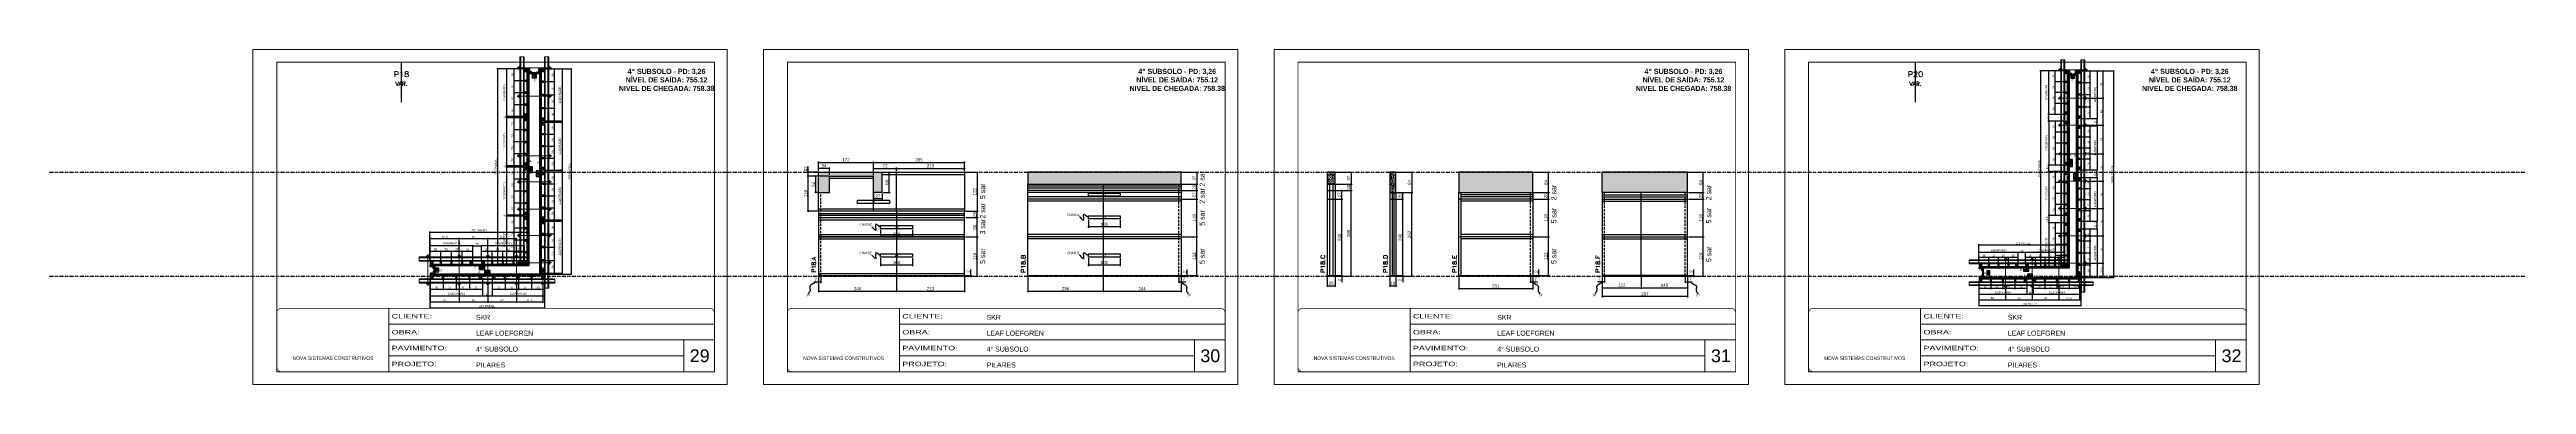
# Model space of a CAD drawing. Header units: millimetres. Extents: x 13777 to 27878, y -21631 to 6985.
# Drawn here: x 13777 to 21531, y -2105 to -1055 of the extents above; entities that cross this region are included whole.
import ezdxf
from ezdxf.enums import TextEntityAlignment as Align

# ---------------------------------------------------------------- set-up
doc = ezdxf.new("R2010")
doc.units = ezdxf.units.MM
for name, pattern in [('CONTINUO', [0]), ('DASHED', [0.75, 0.5, -0.25]), ('DIVIDE2', [0.625, 0.25, -0.125, 0, -0.125, 0, -0.125]), ('HIDDEN', [0.375, 0.25, -0.125])]:
    doc.linetypes.add(name, pattern=pattern)
for name, color, linetype, lineweight in [('CARIMBO', 255, 'Continuous', 9), ('Folhas', 255, 'Continuous', 9), ('Hachura', 251, 'Continuous', 9), ('Madeira', 126, 'Continuous', 18), ('Perfil Metálico', 224, 'Continuous', 18), ('SARRAFO DE PRESSAO', 251, 'DASHED', 9), ('Texto Seção', 7, 'Continuous', 15)]:
    doc.layers.add(name, color=color, linetype=linetype, lineweight=lineweight)
for name, color, linetype in [('CHAPA', 1, 'Continuous'), ('COTA', 241, 'Continuous'), ('F-PILARES-S', 170, 'Continuous'), ('MEIO_PONT', 93, 'Continuous'), ('NOMENCLATURA', 7, 'Continuous'), ('Nível', 160, 'Continuous'), ('Painéis', 200, 'Continuous'), ('Romaneio', 10, 'Continuous'), ('SARR_2.2x10', 60, 'Continuous'), ('SARR_2.2x7', 40, 'Continuous'), ('SARRAFO', 251, 'Continuous'), ('Sarrafo de Pressão', 42, 'HIDDEN'), ('texto', 7, 'Continuous'), ('Texto de Titulo', 7, 'Continuous'), ('Texto Qtd Sarr', 242, 'Continuous'), ('TEXTO_GERAL', 7, 'Continuous')]:
    doc.layers.add(name, color=color, linetype=linetype)
doc.styles.add('ARIAL', font='arial.ttf')
doc.styles.add('ARIAL_NARROW', font='ARIALN.TTF', dxfattribs={"height": 0.2})
doc.styles.add('COTA TECNICA', font='techl___.ttf', dxfattribs={"height": 10})
doc.styles.add('COTA TECNICA 2X', font='techl___.ttf', dxfattribs={"height": 10})
doc.styles.add('COTA TECNICA-50', font='techl___.ttf', dxfattribs={"height": 10})
doc.styles.add('REGUA-120', font='ROMANS.shx', dxfattribs={"height": 15})
doc.styles.add('ROMANC', font='techb___.ttf', dxfattribs={"height": 2.5})
doc.styles.add('ROMANS', font='romans.shx')
doc.styles.get("Standard").update_dxf_attribs({"font": 'arial.ttf'})
doc.styles.add('Tecnologia', font='')
doc.styles.get('Tecnologia').set_extended_font_data('Forgotten Futurist')
doc.dimstyles.new('COTA PAINEL-50', dxfattribs={"dimtxt": 10, "dimasz": 3, "dimexe": 3, "dimexo": 3, "dimgap": 3, "dimtad": 1, "dimdec": 1, "dimzin": 12, "dimdsep": 46, "dimtxsty": 'COTA TECNICA-50', "dimblk1": 'OBLIQUE', "dimblk2": 'OBLIQUE', "dimsah": 1, "dimcen": 0.9, "dimclrd": 4, "dimclre": 4, "dimclrt": 240, "dimadec": 1, "dimazin": 3, "dimtfac": 1, "dimtdec": 1, "dimtmove": 0, "dimatfit": 3, "dimfxl": 1, "dimtolj": 1, "dimtzin": 12, "dimarcsym": 0})
doc.dimstyles.new('Cota Seção interna', dxfattribs={"dimtxt": 7, "dimasz": 6, "dimexe": 0.18, "dimexo": 2, "dimgap": -4, "dimtad": 3, "dimdec": 1, "dimlfac": 0.5, "dimzin": 12, "dimdsep": 46, "dimtxsty": 'ROMANS', "dimblk": 'ARCHTICK', "dimcen": 0.09, "dimse1": 1, "dimse2": 1, "dimsd1": 1, "dimsd2": 1, "dimclrd": 180, "dimclre": 5, "dimclrt": 1, "dimadec": 0, "dimazin": 3, "dimtfac": 1, "dimtdec": 1, "dimtofl": 0, "dimtmove": 0, "dimatfit": 3, "dimldrblk": 'ARCHTICK', "dimfxl": 1, "dimtolj": 1, "dimtzin": 0, "dimarcsym": 0})
doc.dimstyles.new('PAINEL', dxfattribs={"dimtxt": 10, "dimasz": 3, "dimexe": 3, "dimexo": 3, "dimgap": 3, "dimtad": 1, "dimdec": 1, "dimzin": 12, "dimdsep": 46, "dimtxsty": 'COTA TECNICA', "dimblk1": 'OBLIQUE', "dimblk2": 'OBLIQUE', "dimsah": 1, "dimcen": 0.9, "dimclrd": 4, "dimclre": 4, "dimclrt": 240, "dimadec": 1, "dimazin": 3, "dimtfac": 1, "dimtdec": 1, "dimtmove": 0, "dimatfit": 3, "dimfxl": 1, "dimtolj": 1, "dimtzin": 12, "dimarcsym": 0})
doc.dimstyles.new('SECAO PILAR', dxfattribs={"dimtxt": 10, "dimasz": 3, "dimexe": 3, "dimexo": 3, "dimgap": 3, "dimtad": 1, "dimdec": 1, "dimlfac": 0.5, "dimzin": 12, "dimdsep": 46, "dimtxsty": 'COTA TECNICA 2X', "dimblk1": 'OBLIQUE', "dimblk2": 'OBLIQUE', "dimsah": 1, "dimcen": 0.9, "dimclrd": 256, "dimclre": 256, "dimclrt": 256, "dimadec": 1, "dimazin": 3, "dimtfac": 1, "dimtdec": 1, "dimtmove": 0, "dimatfit": 3, "dimfxl": 1, "dimtolj": 1, "dimtzin": 12, "dimarcsym": 0})
doc.dimstyles.get("Standard").update_dxf_attribs({"dimtxt": 0.18, "dimasz": 0.18, "dimexe": 0.18, "dimexo": 0.0625, "dimgap": 0.09, "dimtad": 0, "dimtih": 1, "dimtoh": 1, "dimdec": 4, "dimzin": 0, "dimdsep": 46, "dimtxsty": 'Standard', "dimcen": 0.09, "dimadec": 0, "dimazin": 0, "dimtfac": 1, "dimtdec": 4, "dimtofl": 0, "dimtmove": 0, "dimatfit": 3, "dimfxl": 1, "dimtolj": 1, "dimtzin": 0, "dimarcsym": 0})
pattern_1 = [(315, (23027.6786, -8327.4874), (1.12253202, 1.12253202), [])]
pattern_2 = [(45, (9269.8223, 23706.2726), (-1.12253202, 1.12253202), [])]
pattern_3 = [(315, (23035.6786, -8378.4874), (1.12253202, 1.12253202), [])]
pattern_4 = [(45, (7212.9606, 2003.2216), (-1.122532, 1.122532), [])]
pattern_5 = [(45, (9498.6943, 22671.4475), (-1.12253202, 1.12253202), [])]
pattern_6 = [(135, (-22535.0657, 8913.5912), (-1.12253202, -1.12253202), [])]

# ---------------------------------------------------------------- blocks, each defined once
blk = doc.blocks.new('9999999999')
at = {"color": 30, "linetype": 'CONTINUO'}
for p, q in [((98564.6, 34230.2), (98564.6, 34429.4)), ((98564.6, 34379.6), (99584, 34379.6)), ((98564.6, 34329.8), (99488, 34329.8)), ((98564.6, 34280), (99488, 34280)), ((99584, 34329.8), (99488, 34329.8)), ((99488, 34329.8), (99488, 34230.2))]:
    blk.add_line(p, q, dxfattribs=at)
at = {"color": 30, "linetype": 'CONTINUO', "const_width": 2}
blk.add_lwpolyline([(99584, 34230.2), (99584, 34414.4, 0.414214), (99569, 34429.4), (98229, 34429.4, 0.414214), (98214, 34414.4), (98214, 34245.2, 0.414214), (98229, 34230.2), (99584, 34230.2)], format="xyb", dxfattribs=at)
at = {"layer": 'Folhas'}
blk.add_lwpolyline([(98139, 34190.2), (99624, 34190.2), (99624, 35240.2), (98139, 35240.2)], close=True, dxfattribs=at)
at = {"layer": 'Folhas', "color": 30, "const_width": 3}
blk.add_lwpolyline([(98214, 34230.2), (99584, 34230.2), (99584, 35200.2), (98214, 35200.2)], close=True, dxfattribs=at)
at = {"color": 7, "linetype": 'Continuous', "ltscale": 5, "style": 'ARIAL'}
for s, height, p in [('SKR', 15.48, (98837.7, 34393.1)), ('LEAF LOEFGREN', 15.483, (98837.7, 34343.3)), ('NOVA SISTEMAS CONSTRUTIVOS', 11.059, (98263.2, 34267.2)), ('4° SUBSOLO', 15.48, (98837.7, 34293.5)), ('PILARES', 15.48, (98837.7, 34243.7))]:
    blk.add_text(s, height=height, dxfattribs=at).set_placement(p)
at = {"layer": 'Folhas', "color": 7, "style": 'Tecnologia', "width": 1.5}
for s, p in [('OBRA:', (98573.7, 34347.3)), ('CLIENTE:', (98573.7, 34397.2)), ('PAVIMENTO:', (98573.7, 34297.5)), ('PROJETO:', (98573.7, 34247.7))]:
    blk.add_text(s, height=14, dxfattribs=at).set_placement(p)
blk = doc.blocks.new('_Oblique')
at = {"color": 0, "linetype": 'ByBlock', "lineweight": -2}
blk.add_line((-0.5, -0.5), (0.5, 0.5), dxfattribs=at)
blk = doc.blocks.new('*D765')
at = {"layer": 'COTA', "color": 4, "lineweight": -2, "transparency": 16777216}
for p, q in [((16184.6, -1769), (16184.6, -1787.5)), ((16191.6, -1767), (16191.6, -1787.5)), ((16184.6, -1784.5), (16169.9, -1784.5)), ((16191.6, -1784.5), (16184.6, -1784.5))]:
    blk.add_line(p, q, dxfattribs=at)
at = {"layer": 'Defpoints', "color": 0, "transparency": 16777216}
for p in [(16184.6, -1766), (16191.6, -1764), (16184.6, -1784.5)]:
    blk.add_point(p, dxfattribs=at)
at = {"layer": 'COTA', "color": 4, "lineweight": -2, "transparency": 16777216, "xscale": 3, "yscale": 3, "zscale": 3, "rotation": 180}
blk.add_blockref('_Oblique', (16184.6, -1784.5), dxfattribs=at)
at = {"layer": 'COTA', "color": 4, "lineweight": -2, "transparency": 16777216, "xscale": 3, "yscale": 3, "zscale": 3}
blk.add_blockref('_Oblique', (16191.6, -1784.5), dxfattribs=at)
at = {"layer": 'COTA', "color": 240, "transparency": 16777216, "insert": (16175.8, -1776.5), "char_height": 10, "attachment_point": 5, "style": 'COTA TECNICA-50'}
blk.add_mtext('\\A1;7', dxfattribs=at)
blk = doc.blocks.new('*D766')
at = {"layer": 'Defpoints', "color": 0, "linetype": 'ByBlock', "transparency": 16777216}
for p in [(16641.6, -1642), (16681.3, -1642), (16641.6, -1766)]:
    blk.add_point(p, dxfattribs=at)
at = {"layer": 'Romaneio', "color": 4, "linetype": 'ByBlock', "lineweight": -2, "transparency": 16777216}
for p, q in [((16644.6, -1642), (16684.3, -1642)), ((16681.3, -1766), (16681.3, -1642)), ((16644.6, -1766), (16684.3, -1766))]:
    blk.add_line(p, q, dxfattribs=at)
at = {"layer": 'Romaneio', "color": 4, "linetype": 'ByBlock', "lineweight": -2, "transparency": 16777216, "xscale": 3, "yscale": 3, "zscale": 3}
for p, rotation in [((16681.3, -1642), 90), ((16681.3, -1766), 270)]:
    blk.add_blockref('_Oblique', p, dxfattribs=dict(at, rotation=rotation))
at = {"layer": 'Romaneio', "color": 240, "linetype": 'ByBlock', "transparency": 16777216, "insert": (16673.2, -1704), "char_height": 10, "attachment_point": 5, "rotation": 90, "style": 'COTA TECNICA'}
blk.add_mtext('\\A1;124', dxfattribs=at)
blk = doc.blocks.new('*D767')
at = {"layer": 'Defpoints', "color": 0, "linetype": 'ByBlock', "transparency": 16777216}
for p in [(16641.6, -1642), (16681.3, -1642), (16641.6, -1766)]:
    blk.add_point(p, dxfattribs=at)
at = {"layer": 'Romaneio', "color": 4, "linetype": 'ByBlock', "lineweight": -2, "transparency": 16777216}
for p, q in [((16644.6, -1642), (16684.3, -1642)), ((16681.3, -1766), (16681.3, -1642)), ((16644.6, -1766), (16684.3, -1766))]:
    blk.add_line(p, q, dxfattribs=at)
at = {"layer": 'Romaneio', "color": 4, "linetype": 'ByBlock', "lineweight": -2, "transparency": 16777216, "xscale": 3, "yscale": 3, "zscale": 3}
for p, rotation in [((16681.3, -1642), 90), ((16681.3, -1766), 270)]:
    blk.add_blockref('_Oblique', p, dxfattribs=dict(at, rotation=rotation))
at = {"layer": 'Romaneio', "color": 240, "linetype": 'ByBlock', "transparency": 16777216, "insert": (16673.2, -1704), "char_height": 10, "attachment_point": 5, "rotation": 90, "style": 'COTA TECNICA'}
blk.add_mtext('\\A1;124', dxfattribs=at)
blk = doc.blocks.new('*D768')
at = {"layer": 'COTA', "color": 4, "lineweight": -2, "transparency": 16777216}
for p, q in [((16644.6, -1582), (16684.3, -1582)), ((16681.3, -1642), (16681.3, -1582)), ((16644.6, -1642), (16684.3, -1642))]:
    blk.add_line(p, q, dxfattribs=at)
at = {"layer": 'Defpoints', "color": 0, "transparency": 16777216}
for p in [(16641.6, -1582), (16681.3, -1582), (16641.6, -1642)]:
    blk.add_point(p, dxfattribs=at)
at = {"layer": 'COTA', "color": 4, "lineweight": -2, "transparency": 16777216, "xscale": 3, "yscale": 3, "zscale": 3}
for p, rotation in [((16681.3, -1582), 90), ((16681.3, -1642), 270)]:
    blk.add_blockref('_Oblique', p, dxfattribs=dict(at, rotation=rotation))
at = {"layer": 'COTA', "color": 240, "transparency": 16777216, "insert": (16673.2, -1612), "char_height": 10, "attachment_point": 5, "rotation": 90, "style": 'COTA TECNICA-50'}
blk.add_mtext('\\A1;60', dxfattribs=at)
blk = doc.blocks.new('*D769')
at = {"layer": 'COTA', "color": 4, "lineweight": -2, "transparency": 16777216}
for p, q in [((16644.6, -1764), (16663.9, -1764)), ((16644.6, -1766), (16663.9, -1766)), ((16660.9, -1764), (16660.9, -1745.2)), ((16660.9, -1766), (16660.9, -1764)), ((16660.9, -1766), (16660.9, -1769))]:
    blk.add_line(p, q, dxfattribs=at)
at = {"layer": 'Defpoints', "color": 0, "transparency": 16777216}
for p in [(16641.6, -1764), (16641.6, -1766), (16660.9, -1766)]:
    blk.add_point(p, dxfattribs=at)
at = {"layer": 'COTA', "color": 4, "lineweight": -2, "transparency": 16777216, "xscale": 3, "yscale": 3, "zscale": 3}
for p, rotation in [((16660.9, -1764), 270), ((16660.9, -1766), 90)]:
    blk.add_blockref('_Oblique', p, dxfattribs=dict(at, rotation=rotation))
at = {"layer": 'COTA', "color": 240, "transparency": 16777216, "insert": (16652.9, -1751.3), "char_height": 10, "attachment_point": 5, "rotation": 90, "style": 'COTA TECNICA-50'}
blk.add_mtext('\\A1;2', dxfattribs=at)
blk = doc.blocks.new('*D770')
at = {"layer": 'COTA', "color": 4, "lineweight": -2, "transparency": 16777216}
for p, q in [((16184.6, -1769), (16184.6, -1816)), ((16428.6, -1767), (16428.6, -1816)), ((16184.6, -1813), (16428.6, -1813))]:
    blk.add_line(p, q, dxfattribs=at)
at = {"layer": 'Defpoints', "color": 0, "transparency": 16777216}
for p in [(16184.6, -1766), (16428.6, -1764), (16428.6, -1813)]:
    blk.add_point(p, dxfattribs=at)
at = {"layer": 'COTA', "color": 4, "lineweight": -2, "transparency": 16777216, "xscale": 3, "yscale": 3, "zscale": 3, "rotation": 180}
blk.add_blockref('_Oblique', (16184.6, -1813), dxfattribs=at)
at = {"layer": 'COTA', "color": 4, "lineweight": -2, "transparency": 16777216, "xscale": 3, "yscale": 3, "zscale": 3}
blk.add_blockref('_Oblique', (16428.6, -1813), dxfattribs=at)
at = {"layer": 'COTA', "color": 240, "transparency": 16777216, "insert": (16306.6, -1805), "char_height": 10, "attachment_point": 5, "style": 'COTA TECNICA-50'}
blk.add_mtext('\\A1;244', dxfattribs=at)
blk = doc.blocks.new('*D771')
at = {"layer": 'COTA', "color": 4, "lineweight": -2, "transparency": 16777216}
for p, q in [((16428.6, -1767), (16428.6, -1816)), ((16641.6, -1769), (16641.6, -1816)), ((16428.6, -1813), (16641.6, -1813))]:
    blk.add_line(p, q, dxfattribs=at)
at = {"layer": 'Defpoints', "color": 0, "transparency": 16777216}
for p in [(16428.6, -1764), (16641.6, -1766), (16641.6, -1813)]:
    blk.add_point(p, dxfattribs=at)
at = {"layer": 'COTA', "color": 4, "lineweight": -2, "transparency": 16777216, "xscale": 3, "yscale": 3, "zscale": 3, "rotation": 180}
blk.add_blockref('_Oblique', (16428.6, -1813), dxfattribs=at)
at = {"layer": 'COTA', "color": 4, "lineweight": -2, "transparency": 16777216, "xscale": 3, "yscale": 3, "zscale": 3}
blk.add_blockref('_Oblique', (16641.6, -1813), dxfattribs=at)
at = {"layer": 'COTA', "color": 240, "transparency": 16777216, "insert": (16535.1, -1804.8), "char_height": 10, "attachment_point": 5, "style": 'COTA TECNICA-50'}
blk.add_mtext('\\A1;213', dxfattribs=at)
blk = doc.blocks.new('*D772')
at = {"layer": 'COTA', "color": 4, "linetype": 'ByBlock', "lineweight": -2, "transparency": 16777216}
for p, q in [((16378.6, -1709.2), (16378.6, -1734.1)), ((16478.6, -1731.1), (16378.6, -1731.1)), ((16478.6, -1709.2), (16478.6, -1734.1))]:
    blk.add_line(p, q, dxfattribs=at)
at = {"layer": 'Defpoints', "color": 0, "linetype": 'ByBlock', "transparency": 16777216}
for p in [(16378.6, -1706.2), (16378.6, -1731.1), (16478.6, -1706.2)]:
    blk.add_point(p, dxfattribs=at)
at = {"layer": 'COTA', "color": 4, "linetype": 'ByBlock', "lineweight": -2, "transparency": 16777216, "xscale": 3, "yscale": 3, "zscale": 3, "rotation": 180}
blk.add_blockref('_Oblique', (16378.6, -1731.1), dxfattribs=at)
at = {"layer": 'COTA', "color": 4, "linetype": 'ByBlock', "lineweight": -2, "transparency": 16777216, "xscale": 3, "yscale": 3, "zscale": 3}
blk.add_blockref('_Oblique', (16478.6, -1731.1), dxfattribs=at)
at = {"layer": 'COTA', "color": 240, "linetype": 'ByBlock', "transparency": 16777216, "insert": (16428.6, -1723), "char_height": 10, "attachment_point": 5, "style": 'COTA TECNICA'}
blk.add_mtext('\\A1;100', dxfattribs=at)
blk = doc.blocks.new('*D773')
at = {"layer": 'COTA', "color": 4, "lineweight": -2, "transparency": 16777216}
for p, q in [((16644.6, -1440), (16684.3, -1440)), ((16681.3, -1440), (16681.3, -1562)), ((16644.6, -1562), (16684.3, -1562))]:
    blk.add_line(p, q, dxfattribs=at)
at = {"layer": 'Defpoints', "color": 0, "transparency": 16777216}
for p in [(16641.6, -1440), (16641.6, -1562), (16681.3, -1562)]:
    blk.add_point(p, dxfattribs=at)
at = {"layer": 'COTA', "color": 4, "lineweight": -2, "transparency": 16777216, "xscale": 3, "yscale": 3, "zscale": 3}
for p, rotation in [((16681.3, -1440), 90), ((16681.3, -1562), 270)]:
    blk.add_blockref('_Oblique', p, dxfattribs=dict(at, rotation=rotation))
at = {"layer": 'COTA', "color": 240, "transparency": 16777216, "insert": (16673.2, -1501), "char_height": 10, "attachment_point": 5, "rotation": 90, "style": 'COTA TECNICA'}
blk.add_mtext('\\A1;122', dxfattribs=at)
blk = doc.blocks.new('titulo1')
at = {"layer": 'Defpoints', "color": 252, "linetype": 'HIDDEN', "ltscale": 2}
blk.add_line((0, 0), (0, 125), dxfattribs=at)
at = {"layer": 'Defpoints', "style": 'ROMANS', "oblique": 15}
blk.add_attdef('FOLHA', text='', height=10, dxfattribs=at).set_placement((0, 15.6), align=Align.MIDDLE_CENTER)
at = {"layer": 'Texto Qtd Sarr', "color": 3, "style": 'ROMANS', "oblique": 15}
for tag, height, p in [('TITULO', 17, (0, 71.4)), ('SEÇÃO', 12, (0, 41.5))]:
    blk.add_attdef(tag, text='', height=height, dxfattribs=at).set_placement(p, align=Align.MIDDLE_CENTER)
blk = doc.blocks.new('*D774')
at = {"layer": 'COTA', "color": 4, "lineweight": -2, "transparency": 16777216}
for p, q in [((16184.6, -1437), (16184.6, -1424.9)), ((16218.6, -1427.9), (16184.6, -1427.9)), ((16218.6, -1449), (16218.6, -1424.9))]:
    blk.add_line(p, q, dxfattribs=at)
at = {"layer": 'Defpoints', "color": 0, "transparency": 16777216}
for p in [(16184.6, -1427.9), (16184.6, -1440), (16218.6, -1452)]:
    blk.add_point(p, dxfattribs=at)
at = {"layer": 'COTA', "color": 4, "lineweight": -2, "transparency": 16777216, "xscale": 3, "yscale": 3, "zscale": 3, "rotation": 180}
blk.add_blockref('_Oblique', (16184.6, -1427.9), dxfattribs=at)
at = {"layer": 'COTA', "color": 4, "lineweight": -2, "transparency": 16777216, "xscale": 3, "yscale": 3, "zscale": 3}
blk.add_blockref('_Oblique', (16218.6, -1427.9), dxfattribs=at)
at = {"layer": 'COTA', "color": 240, "transparency": 16777216, "insert": (16201.6, -1419.6), "char_height": 10, "attachment_point": 5, "style": 'COTA TECNICA'}
blk.add_mtext('\\A1;34', dxfattribs=at)
blk = doc.blocks.new('*D775')
at = {"layer": 'COTA', "color": 4, "lineweight": -2, "transparency": 16777216}
for p, q in [((16184.6, -1437), (16184.6, -1406)), ((16184.6, -1409), (16356.6, -1409)), ((16356.6, -1449), (16356.6, -1406))]:
    blk.add_line(p, q, dxfattribs=at)
at = {"layer": 'Defpoints', "color": 0, "transparency": 16777216}
for p in [(16184.6, -1440), (16356.6, -1409), (16356.6, -1452)]:
    blk.add_point(p, dxfattribs=at)
at = {"layer": 'COTA', "color": 4, "lineweight": -2, "transparency": 16777216, "xscale": 3, "yscale": 3, "zscale": 3, "rotation": 180}
blk.add_blockref('_Oblique', (16184.6, -1409), dxfattribs=at)
at = {"layer": 'COTA', "color": 4, "lineweight": -2, "transparency": 16777216, "xscale": 3, "yscale": 3, "zscale": 3}
blk.add_blockref('_Oblique', (16356.6, -1409), dxfattribs=at)
at = {"layer": 'COTA', "color": 240, "transparency": 16777216, "insert": (16270.6, -1401), "char_height": 10, "attachment_point": 5, "style": 'COTA TECNICA'}
blk.add_mtext('\\A1;172', dxfattribs=at)
blk = doc.blocks.new('*D776')
at = {"layer": 'COTA', "color": 4, "lineweight": -2, "transparency": 16777216}
for p, q in [((16215.6, -1452), (16173.1, -1452)), ((16176.1, -1504), (16176.1, -1452)), ((16181.6, -1504), (16173.1, -1504))]:
    blk.add_line(p, q, dxfattribs=at)
at = {"layer": 'Defpoints', "color": 0, "transparency": 16777216}
for p in [(16176.1, -1452), (16218.6, -1452), (16184.6, -1504)]:
    blk.add_point(p, dxfattribs=at)
at = {"layer": 'COTA', "color": 4, "lineweight": -2, "transparency": 16777216, "xscale": 3, "yscale": 3, "zscale": 3}
for p, rotation in [((16176.1, -1452), 90), ((16176.1, -1504), 270)]:
    blk.add_blockref('_Oblique', p, dxfattribs=dict(at, rotation=rotation))
at = {"layer": 'COTA', "color": 240, "transparency": 16777216, "insert": (16168, -1478), "char_height": 10, "attachment_point": 5, "rotation": 90, "style": 'COTA TECNICA'}
blk.add_mtext('\\A1;52', dxfattribs=at)
blk = doc.blocks.new('*D777')
at = {"layer": 'COTA', "color": 4, "lineweight": -2, "transparency": 16777216}
for p, q in [((16181.6, -1440), (16149, -1440)), ((16215.6, -1452), (16149, -1452)), ((16152, -1440), (16152, -1421.7)), ((16152, -1452), (16152, -1440))]:
    blk.add_line(p, q, dxfattribs=at)
at = {"layer": 'Defpoints', "color": 0, "transparency": 16777216}
for p in [(16152, -1440), (16184.6, -1440), (16218.6, -1452)]:
    blk.add_point(p, dxfattribs=at)
at = {"layer": 'COTA', "color": 4, "lineweight": -2, "transparency": 16777216, "xscale": 3, "yscale": 3, "zscale": 3}
for p, rotation in [((16152, -1440), 90), ((16152, -1452), 270)]:
    blk.add_blockref('_Oblique', p, dxfattribs=dict(at, rotation=rotation))
at = {"layer": 'COTA', "color": 240, "transparency": 16777216, "insert": (16143.9, -1429.4), "char_height": 10, "attachment_point": 5, "rotation": 90, "style": 'COTA TECNICA'}
blk.add_mtext('\\A1;12', dxfattribs=at)
blk = doc.blocks.new('*D778')
at = {"layer": 'COTA', "color": 4, "lineweight": -2, "transparency": 16777216}
for p, q in [((16356.6, -1449), (16356.6, -1406)), ((16356.6, -1409), (16641.6, -1409)), ((16641.6, -1437), (16641.6, -1406))]:
    blk.add_line(p, q, dxfattribs=at)
at = {"layer": 'Defpoints', "color": 0, "transparency": 16777216}
for p in [(16356.6, -1452), (16641.6, -1409), (16641.6, -1440)]:
    blk.add_point(p, dxfattribs=at)
at = {"layer": 'COTA', "color": 4, "lineweight": -2, "transparency": 16777216, "xscale": 3, "yscale": 3, "zscale": 3, "rotation": 180}
blk.add_blockref('_Oblique', (16356.6, -1409), dxfattribs=at)
at = {"layer": 'COTA', "color": 4, "lineweight": -2, "transparency": 16777216, "xscale": 3, "yscale": 3, "zscale": 3}
blk.add_blockref('_Oblique', (16641.6, -1409), dxfattribs=at)
at = {"layer": 'COTA', "color": 240, "transparency": 16777216, "insert": (16499.1, -1400.9), "char_height": 10, "attachment_point": 5, "style": 'COTA TECNICA'}
blk.add_mtext('\\A1;285', dxfattribs=at)
blk = doc.blocks.new('*D779')
at = {"layer": 'COTA', "color": 4, "lineweight": -2, "transparency": 16777216}
for p, q in [((16356.6, -1449), (16356.6, -1424.9)), ((16356.6, -1427.9), (16428.6, -1427.9)), ((16428.6, -1437), (16428.6, -1424.9))]:
    blk.add_line(p, q, dxfattribs=at)
at = {"layer": 'Defpoints', "color": 0, "transparency": 16777216}
for p in [(16356.6, -1452), (16428.6, -1427.9), (16428.6, -1440)]:
    blk.add_point(p, dxfattribs=at)
at = {"layer": 'COTA', "color": 4, "lineweight": -2, "transparency": 16777216, "xscale": 3, "yscale": 3, "zscale": 3, "rotation": 180}
blk.add_blockref('_Oblique', (16356.6, -1427.9), dxfattribs=at)
at = {"layer": 'COTA', "color": 4, "lineweight": -2, "transparency": 16777216, "xscale": 3, "yscale": 3, "zscale": 3}
blk.add_blockref('_Oblique', (16428.6, -1427.9), dxfattribs=at)
at = {"layer": 'COTA', "color": 240, "transparency": 16777216, "insert": (16392.6, -1419.8), "char_height": 10, "attachment_point": 5, "style": 'COTA TECNICA'}
blk.add_mtext('\\A1;72', dxfattribs=at)
blk = doc.blocks.new('*D780')
at = {"layer": 'COTA', "color": 4, "lineweight": -2, "transparency": 16777216}
for p, q in [((16428.6, -1437), (16428.6, -1424.9)), ((16428.6, -1427.9), (16641.6, -1427.9)), ((16641.6, -1437), (16641.6, -1424.9))]:
    blk.add_line(p, q, dxfattribs=at)
at = {"layer": 'Defpoints', "color": 0, "transparency": 16777216}
for p in [(16428.6, -1440), (16641.6, -1427.9), (16641.6, -1440)]:
    blk.add_point(p, dxfattribs=at)
at = {"layer": 'COTA', "color": 4, "lineweight": -2, "transparency": 16777216, "xscale": 3, "yscale": 3, "zscale": 3, "rotation": 180}
blk.add_blockref('_Oblique', (16428.6, -1427.9), dxfattribs=at)
at = {"layer": 'COTA', "color": 4, "lineweight": -2, "transparency": 16777216, "xscale": 3, "yscale": 3, "zscale": 3}
blk.add_blockref('_Oblique', (16641.6, -1427.9), dxfattribs=at)
at = {"layer": 'COTA', "color": 240, "transparency": 16777216, "insert": (16535.1, -1419.6), "char_height": 10, "attachment_point": 5, "style": 'COTA TECNICA'}
blk.add_mtext('\\A1;213', dxfattribs=at)
blk = doc.blocks.new('*D781')
at = {"layer": 'COTA', "color": 4, "lineweight": -2, "transparency": 16777216}
for p, q in [((16386.6, -1440), (16408.7, -1440)), ((16405.7, -1504), (16405.7, -1440)), ((16386.6, -1504), (16408.7, -1504))]:
    blk.add_line(p, q, dxfattribs=at)
at = {"layer": 'Defpoints', "color": 0, "transparency": 16777216}
for p in [(16383.6, -1440), (16405.7, -1440), (16383.6, -1504)]:
    blk.add_point(p, dxfattribs=at)
at = {"layer": 'COTA', "color": 4, "lineweight": -2, "transparency": 16777216, "xscale": 3, "yscale": 3, "zscale": 3}
for p, rotation in [((16405.7, -1440), 90), ((16405.7, -1504), 270)]:
    blk.add_blockref('_Oblique', p, dxfattribs=dict(at, rotation=rotation))
at = {"layer": 'COTA', "color": 240, "transparency": 16777216, "insert": (16397.6, -1472), "char_height": 10, "attachment_point": 5, "rotation": 90, "style": 'COTA TECNICA'}
blk.add_mtext('\\A1;64', dxfattribs=at)
blk = doc.blocks.new('*D782')
at = {"layer": 'COTA', "color": 4, "lineweight": -2, "transparency": 16777216}
for p, q in [((16356.6, -1507), (16356.6, -1526.5)), ((16383.6, -1523.5), (16356.6, -1523.5)), ((16383.6, -1507), (16383.6, -1526.5))]:
    blk.add_line(p, q, dxfattribs=at)
at = {"layer": 'Defpoints', "color": 0, "transparency": 16777216}
for p in [(16356.6, -1504), (16356.6, -1523.5), (16383.6, -1504)]:
    blk.add_point(p, dxfattribs=at)
at = {"layer": 'COTA', "color": 4, "lineweight": -2, "transparency": 16777216, "xscale": 3, "yscale": 3, "zscale": 3, "rotation": 180}
blk.add_blockref('_Oblique', (16356.6, -1523.5), dxfattribs=at)
at = {"layer": 'COTA', "color": 4, "lineweight": -2, "transparency": 16777216, "xscale": 3, "yscale": 3, "zscale": 3}
blk.add_blockref('_Oblique', (16383.6, -1523.5), dxfattribs=at)
at = {"layer": 'COTA', "color": 240, "transparency": 16777216, "insert": (16370.1, -1515.4), "char_height": 10, "attachment_point": 5, "style": 'COTA TECNICA'}
blk.add_mtext('\\A1;27', dxfattribs=at)
blk = doc.blocks.new('*D783')
at = {"layer": 'COTA', "color": 4, "lineweight": -2, "transparency": 16777216}
for p, q in [((16215.6, -1452), (16149.1, -1452)), ((16152.1, -1562), (16152.1, -1452)), ((16181.6, -1562), (16149.1, -1562))]:
    blk.add_line(p, q, dxfattribs=at)
at = {"layer": 'Defpoints', "color": 0, "transparency": 16777216}
for p in [(16152.1, -1452), (16218.6, -1452), (16184.6, -1562)]:
    blk.add_point(p, dxfattribs=at)
at = {"layer": 'COTA', "color": 4, "lineweight": -2, "transparency": 16777216, "xscale": 3, "yscale": 3, "zscale": 3}
for p, rotation in [((16152.1, -1452), 90), ((16152.1, -1562), 270)]:
    blk.add_blockref('_Oblique', p, dxfattribs=dict(at, rotation=rotation))
at = {"layer": 'COTA', "color": 240, "transparency": 16777216, "insert": (16144, -1507), "char_height": 10, "attachment_point": 5, "rotation": 90, "style": 'COTA TECNICA'}
blk.add_mtext('\\A1;110', dxfattribs=at)
blk = doc.blocks.new('*D784')
at = {"layer": 'COTA', "color": 4, "lineweight": -2, "transparency": 16777216}
for p, q in [((16644.6, -1562), (16684.3, -1562)), ((16644.6, -1582), (16684.3, -1582)), ((16681.3, -1582), (16681.3, -1562))]:
    blk.add_line(p, q, dxfattribs=at)
at = {"layer": 'Defpoints', "color": 0, "transparency": 16777216}
for p in [(16641.6, -1562), (16641.6, -1582), (16681.3, -1562)]:
    blk.add_point(p, dxfattribs=at)
at = {"layer": 'COTA', "color": 4, "lineweight": -2, "transparency": 16777216, "xscale": 3, "yscale": 3, "zscale": 3}
for p, rotation in [((16681.3, -1562), 90), ((16681.3, -1582), 270)]:
    blk.add_blockref('_Oblique', p, dxfattribs=dict(at, rotation=rotation))
at = {"layer": 'COTA', "color": 240, "transparency": 16777216, "insert": (16673.2, -1572), "char_height": 10, "attachment_point": 5, "rotation": 90, "style": 'COTA TECNICA'}
blk.add_mtext('\\A1;20', dxfattribs=at)
blk = doc.blocks.new('*D785')
at = {"layer": 'COTA', "color": 4, "linetype": 'ByBlock', "lineweight": -2, "transparency": 16777216}
for p, q in [((16378.6, -1620), (16378.6, -1644.9)), ((16478.6, -1620), (16478.6, -1644.9)), ((16478.6, -1641.9), (16378.6, -1641.9))]:
    blk.add_line(p, q, dxfattribs=at)
at = {"layer": 'Defpoints', "color": 0, "linetype": 'ByBlock', "transparency": 16777216}
for p in [(16378.6, -1617), (16478.6, -1617), (16378.6, -1641.9)]:
    blk.add_point(p, dxfattribs=at)
at = {"layer": 'COTA', "color": 4, "linetype": 'ByBlock', "lineweight": -2, "transparency": 16777216, "xscale": 3, "yscale": 3, "zscale": 3, "rotation": 180}
blk.add_blockref('_Oblique', (16378.6, -1641.9), dxfattribs=at)
at = {"layer": 'COTA', "color": 4, "linetype": 'ByBlock', "lineweight": -2, "transparency": 16777216, "xscale": 3, "yscale": 3, "zscale": 3}
blk.add_blockref('_Oblique', (16478.6, -1641.9), dxfattribs=at)
at = {"layer": 'COTA', "color": 240, "linetype": 'ByBlock', "transparency": 16777216, "insert": (16428.6, -1633.8), "char_height": 10, "attachment_point": 5, "style": 'COTA TECNICA'}
blk.add_mtext('\\A1;100', dxfattribs=at)
blk = doc.blocks.new('*D786')
at = {"layer": 'COTA', "color": 4, "lineweight": -2, "transparency": 16777216}
for p, q in [((17312.2, -1767), (17312.2, -1786.3)), ((17312.2, -1783.3), (17319.2, -1783.3)), ((17319.2, -1769), (17319.2, -1786.3)), ((17319.2, -1783.3), (17334, -1783.3))]:
    blk.add_line(p, q, dxfattribs=at)
at = {"layer": 'Defpoints', "color": 0, "transparency": 16777216}
for p in [(17312.2, -1764), (17319.2, -1766), (17319.2, -1783.3)]:
    blk.add_point(p, dxfattribs=at)
at = {"layer": 'COTA', "color": 4, "lineweight": -2, "transparency": 16777216, "xscale": 3, "yscale": 3, "zscale": 3, "rotation": 180}
blk.add_blockref('_Oblique', (17312.2, -1783.3), dxfattribs=at)
at = {"layer": 'COTA', "color": 4, "lineweight": -2, "transparency": 16777216, "xscale": 3, "yscale": 3, "zscale": 3}
blk.add_blockref('_Oblique', (17319.2, -1783.3), dxfattribs=at)
at = {"layer": 'COTA', "color": 240, "transparency": 16777216, "insert": (17328.1, -1775.2), "char_height": 10, "attachment_point": 5, "style": 'COTA TECNICA-50'}
blk.add_mtext('\\A1;7', dxfattribs=at)
blk = doc.blocks.new('*D787')
at = {"layer": 'COTA', "color": 4, "lineweight": -2, "transparency": 16777216}
for p, q in [((17322.2, -1764), (17341.5, -1764)), ((17322.2, -1766), (17341.5, -1766)), ((17338.5, -1764), (17338.5, -1745.2)), ((17338.5, -1766), (17338.5, -1764)), ((17338.5, -1766), (17338.5, -1769))]:
    blk.add_line(p, q, dxfattribs=at)
at = {"layer": 'Defpoints', "color": 0, "transparency": 16777216}
for p in [(17319.2, -1764), (17319.2, -1766), (17338.5, -1766)]:
    blk.add_point(p, dxfattribs=at)
at = {"layer": 'COTA', "color": 4, "lineweight": -2, "transparency": 16777216, "xscale": 3, "yscale": 3, "zscale": 3}
for p, rotation in [((17338.5, -1764), 270), ((17338.5, -1766), 90)]:
    blk.add_blockref('_Oblique', p, dxfattribs=dict(at, rotation=rotation))
at = {"layer": 'COTA', "color": 240, "transparency": 16777216, "insert": (17330.5, -1751.3), "char_height": 10, "attachment_point": 5, "rotation": 90, "style": 'COTA TECNICA-50'}
blk.add_mtext('\\A1;2', dxfattribs=at)
blk = doc.blocks.new('*D788')
at = {"layer": 'COTA', "color": 4, "lineweight": -2, "transparency": 16777216}
for p, q in [((17322.2, -1524), (17371.6, -1524)), ((17368.6, -1642), (17368.6, -1524)), ((17322.2, -1642), (17371.6, -1642))]:
    blk.add_line(p, q, dxfattribs=at)
at = {"layer": 'Defpoints', "color": 0, "transparency": 16777216}
for p in [(17319.2, -1524), (17368.6, -1524), (17319.2, -1642)]:
    blk.add_point(p, dxfattribs=at)
at = {"layer": 'COTA', "color": 4, "lineweight": -2, "transparency": 16777216, "xscale": 3, "yscale": 3, "zscale": 3}
for p, rotation in [((17368.6, -1524), 90), ((17368.6, -1642), 270)]:
    blk.add_blockref('_Oblique', p, dxfattribs=dict(at, rotation=rotation))
at = {"layer": 'COTA', "color": 240, "transparency": 16777216, "insert": (17360.5, -1583), "char_height": 10, "attachment_point": 5, "rotation": 90, "style": 'COTA TECNICA-50'}
blk.add_mtext('\\A1;118', dxfattribs=at)
blk = doc.blocks.new('*D789')
at = {"layer": 'COTA', "color": 4, "lineweight": -2, "transparency": 16777216}
for p, q in [((17322.2, -1642), (17371.6, -1642)), ((17368.6, -1764), (17368.6, -1642)), ((17322.2, -1764), (17371.6, -1764))]:
    blk.add_line(p, q, dxfattribs=at)
at = {"layer": 'Defpoints', "color": 0, "transparency": 16777216}
for p in [(17319.2, -1642), (17368.6, -1642), (17319.2, -1764)]:
    blk.add_point(p, dxfattribs=at)
at = {"layer": 'COTA', "color": 4, "lineweight": -2, "transparency": 16777216, "xscale": 3, "yscale": 3, "zscale": 3}
for p, rotation in [((17368.6, -1642), 90), ((17368.6, -1764), 270)]:
    blk.add_blockref('_Oblique', p, dxfattribs=dict(at, rotation=rotation))
at = {"layer": 'COTA', "color": 240, "transparency": 16777216, "insert": (17360.6, -1703), "char_height": 10, "attachment_point": 5, "rotation": 90, "style": 'COTA TECNICA'}
blk.add_mtext('\\A1;122', dxfattribs=at)
blk = doc.blocks.new('*D790')
at = {"layer": 'COTA', "color": 4, "lineweight": -2, "transparency": 16777216}
for p, q in [((17322.2, -1440), (17371.6, -1440)), ((17368.6, -1440), (17368.6, -1477)), ((17322.2, -1477), (17371.6, -1477))]:
    blk.add_line(p, q, dxfattribs=at)
at = {"layer": 'Defpoints', "color": 0, "transparency": 16777216}
for p in [(17319.2, -1440), (17319.2, -1477), (17368.6, -1477)]:
    blk.add_point(p, dxfattribs=at)
at = {"layer": 'COTA', "color": 4, "lineweight": -2, "transparency": 16777216, "xscale": 3, "yscale": 3, "zscale": 3}
for p, rotation in [((17368.6, -1440), 90), ((17368.6, -1477), 270)]:
    blk.add_blockref('_Oblique', p, dxfattribs=dict(at, rotation=rotation))
at = {"layer": 'COTA', "color": 240, "transparency": 16777216, "insert": (17360.4, -1458.5), "char_height": 10, "attachment_point": 5, "rotation": 90, "style": 'COTA TECNICA'}
blk.add_mtext('\\A1;37', dxfattribs=at)
blk = doc.blocks.new('*D791')
at = {"layer": 'COTA', "color": 4, "lineweight": -2, "transparency": 16777216}
for p, q in [((17322.2, -1497), (17371.6, -1497)), ((17322.2, -1524), (17371.6, -1524)), ((17368.6, -1524), (17368.6, -1497))]:
    blk.add_line(p, q, dxfattribs=at)
at = {"layer": 'Defpoints', "color": 0, "transparency": 16777216}
for p in [(17319.2, -1497), (17319.2, -1524), (17368.6, -1497)]:
    blk.add_point(p, dxfattribs=at)
at = {"layer": 'COTA', "color": 4, "lineweight": -2, "transparency": 16777216, "xscale": 3, "yscale": 3, "zscale": 3}
for p, rotation in [((17368.6, -1497), 90), ((17368.6, -1524), 270)]:
    blk.add_blockref('_Oblique', p, dxfattribs=dict(at, rotation=rotation))
at = {"layer": 'COTA', "color": 240, "transparency": 16777216, "insert": (17360.5, -1510.5), "char_height": 10, "attachment_point": 5, "rotation": 90, "style": 'COTA TECNICA'}
blk.add_mtext('\\A1;27', dxfattribs=at)
blk = doc.blocks.new('*D792')
at = {"layer": 'COTA', "color": 4, "lineweight": -2, "transparency": 16777216}
for p, q in [((17322.2, -1477), (17371.6, -1477)), ((17322.2, -1497), (17371.6, -1497)), ((17368.6, -1497), (17368.6, -1477))]:
    blk.add_line(p, q, dxfattribs=at)
at = {"layer": 'Defpoints', "color": 0, "transparency": 16777216}
for p in [(17319.2, -1477), (17319.2, -1497), (17368.6, -1477)]:
    blk.add_point(p, dxfattribs=at)
at = {"layer": 'COTA', "color": 4, "lineweight": -2, "transparency": 16777216, "xscale": 3, "yscale": 3, "zscale": 3}
for p, rotation in [((17368.6, -1477), 90), ((17368.6, -1497), 270)]:
    blk.add_blockref('_Oblique', p, dxfattribs=dict(at, rotation=rotation))
at = {"layer": 'COTA', "color": 240, "transparency": 16777216, "insert": (17360.5, -1487), "char_height": 10, "attachment_point": 5, "rotation": 90, "style": 'COTA TECNICA'}
blk.add_mtext('\\A1;20', dxfattribs=at)
blk = doc.blocks.new('*D793')
at = {"layer": 'COTA', "color": 4, "linetype": 'ByBlock', "lineweight": -2, "transparency": 16777216}
for p, q in [((17029.2, -1709.2), (17029.2, -1734.1)), ((17129.2, -1731.1), (17029.2, -1731.1)), ((17129.2, -1709.2), (17129.2, -1734.1))]:
    blk.add_line(p, q, dxfattribs=at)
at = {"layer": 'Defpoints', "color": 0, "linetype": 'ByBlock', "transparency": 16777216}
for p in [(17029.2, -1706.2), (17029.2, -1731.1), (17129.2, -1706.2)]:
    blk.add_point(p, dxfattribs=at)
at = {"layer": 'COTA', "color": 4, "linetype": 'ByBlock', "lineweight": -2, "transparency": 16777216, "xscale": 3, "yscale": 3, "zscale": 3, "rotation": 180}
blk.add_blockref('_Oblique', (17029.2, -1731.1), dxfattribs=at)
at = {"layer": 'COTA', "color": 4, "linetype": 'ByBlock', "lineweight": -2, "transparency": 16777216, "xscale": 3, "yscale": 3, "zscale": 3}
blk.add_blockref('_Oblique', (17129.2, -1731.1), dxfattribs=at)
at = {"layer": 'COTA', "color": 240, "linetype": 'ByBlock', "transparency": 16777216, "insert": (17079.2, -1723), "char_height": 10, "attachment_point": 5, "style": 'COTA TECNICA'}
blk.add_mtext('\\A1;100', dxfattribs=at)
blk = doc.blocks.new('*D794')
at = {"layer": 'COTA', "color": 4, "linetype": 'ByBlock', "lineweight": -2, "transparency": 16777216}
for p, q in [((17029.2, -1589.2), (17029.2, -1614.1)), ((17129.2, -1611.1), (17029.2, -1611.1)), ((17129.2, -1589.2), (17129.2, -1614.1))]:
    blk.add_line(p, q, dxfattribs=at)
at = {"layer": 'Defpoints', "color": 0, "linetype": 'ByBlock', "transparency": 16777216}
for p in [(17029.2, -1586.2), (17029.2, -1611.1), (17129.2, -1586.2)]:
    blk.add_point(p, dxfattribs=at)
at = {"layer": 'COTA', "color": 4, "linetype": 'ByBlock', "lineweight": -2, "transparency": 16777216, "xscale": 3, "yscale": 3, "zscale": 3, "rotation": 180}
blk.add_blockref('_Oblique', (17029.2, -1611.1), dxfattribs=at)
at = {"layer": 'COTA', "color": 4, "linetype": 'ByBlock', "lineweight": -2, "transparency": 16777216, "xscale": 3, "yscale": 3, "zscale": 3}
blk.add_blockref('_Oblique', (17129.2, -1611.1), dxfattribs=at)
at = {"layer": 'COTA', "color": 240, "linetype": 'ByBlock', "transparency": 16777216, "insert": (17079.2, -1603), "char_height": 10, "attachment_point": 5, "style": 'COTA TECNICA'}
blk.add_mtext('\\A1;100', dxfattribs=at)
blk = doc.blocks.new('*D795')
at = {"layer": 'COTA', "color": 4, "lineweight": -2, "transparency": 16777216}
for p, q in [((16839.2, -1769), (16839.2, -1816)), ((17075.2, -1767), (17075.2, -1816)), ((16839.2, -1813), (17075.2, -1813))]:
    blk.add_line(p, q, dxfattribs=at)
at = {"layer": 'Defpoints', "color": 0, "transparency": 16777216}
for p in [(16839.2, -1766), (17075.2, -1764), (17075.2, -1813)]:
    blk.add_point(p, dxfattribs=at)
at = {"layer": 'COTA', "color": 4, "lineweight": -2, "transparency": 16777216, "xscale": 3, "yscale": 3, "zscale": 3, "rotation": 180}
blk.add_blockref('_Oblique', (16839.2, -1813), dxfattribs=at)
at = {"layer": 'COTA', "color": 4, "lineweight": -2, "transparency": 16777216, "xscale": 3, "yscale": 3, "zscale": 3}
blk.add_blockref('_Oblique', (17075.2, -1813), dxfattribs=at)
at = {"layer": 'COTA', "color": 240, "transparency": 16777216, "insert": (16957.2, -1804.8), "char_height": 10, "attachment_point": 5, "style": 'COTA TECNICA'}
blk.add_mtext('\\A1;236', dxfattribs=at)
blk = doc.blocks.new('*D796')
at = {"layer": 'COTA', "color": 4, "lineweight": -2, "transparency": 16777216}
for p, q in [((17075.2, -1767), (17075.2, -1816)), ((17319.2, -1769), (17319.2, -1816)), ((17075.2, -1813), (17319.2, -1813))]:
    blk.add_line(p, q, dxfattribs=at)
at = {"layer": 'Defpoints', "color": 0, "transparency": 16777216}
for p in [(17075.2, -1764), (17319.2, -1766), (17319.2, -1813)]:
    blk.add_point(p, dxfattribs=at)
at = {"layer": 'COTA', "color": 4, "lineweight": -2, "transparency": 16777216, "xscale": 3, "yscale": 3, "zscale": 3, "rotation": 180}
blk.add_blockref('_Oblique', (17075.2, -1813), dxfattribs=at)
at = {"layer": 'COTA', "color": 4, "lineweight": -2, "transparency": 16777216, "xscale": 3, "yscale": 3, "zscale": 3}
blk.add_blockref('_Oblique', (17319.2, -1813), dxfattribs=at)
at = {"layer": 'COTA', "color": 240, "transparency": 16777216, "insert": (17197.2, -1805), "char_height": 10, "attachment_point": 5, "style": 'COTA TECNICA'}
blk.add_mtext('\\A1;244', dxfattribs=at)
blk = doc.blocks.new('*D797')
at = {"layer": 'COTA', "color": 4, "lineweight": -2, "transparency": 16777216}
for p, q in [((17776.9, -1767), (17776.9, -1798.9)), ((17801.9, -1767), (17801.9, -1798.9)), ((17776.9, -1795.9), (17801.9, -1795.9))]:
    blk.add_line(p, q, dxfattribs=at)
at = {"layer": 'Defpoints', "color": 0, "transparency": 16777216}
for p in [(17776.9, -1764), (17801.9, -1764), (17801.9, -1795.9)]:
    blk.add_point(p, dxfattribs=at)
at = {"layer": 'COTA', "color": 4, "lineweight": -2, "transparency": 16777216, "xscale": 3, "yscale": 3, "zscale": 3, "rotation": 180}
blk.add_blockref('_Oblique', (17776.9, -1795.9), dxfattribs=at)
at = {"layer": 'COTA', "color": 4, "lineweight": -2, "transparency": 16777216, "xscale": 3, "yscale": 3, "zscale": 3}
blk.add_blockref('_Oblique', (17801.9, -1795.9), dxfattribs=at)
at = {"layer": 'COTA', "color": 240, "transparency": 16777216, "insert": (17789.4, -1787.8), "char_height": 10, "attachment_point": 5, "style": 'COTA TECNICA'}
blk.add_mtext('\\A1;25', dxfattribs=at)
blk = doc.blocks.new('*D798')
at = {"layer": 'COTA', "color": 4, "lineweight": -2, "transparency": 16777216}
for p, q in [((17804.9, -1764), (17826.1, -1764)), ((17804.9, -1766), (17826.1, -1766)), ((17823.1, -1764), (17823.1, -1761)), ((17823.1, -1764), (17823.1, -1766)), ((17823.1, -1766), (17823.1, -1784.1))]:
    blk.add_line(p, q, dxfattribs=at)
at = {"layer": 'Defpoints', "color": 0, "transparency": 16777216}
for p in [(17801.9, -1764), (17801.9, -1766), (17823.1, -1764)]:
    blk.add_point(p, dxfattribs=at)
at = {"layer": 'COTA', "color": 4, "lineweight": -2, "transparency": 16777216, "xscale": 3, "yscale": 3, "zscale": 3}
for p, rotation in [((17823.1, -1764), 270), ((17823.1, -1766), 90)]:
    blk.add_blockref('_Oblique', p, dxfattribs=dict(at, rotation=rotation))
at = {"layer": 'COTA', "color": 240, "transparency": 16777216, "insert": (17815.1, -1778.1), "char_height": 10, "attachment_point": 5, "rotation": 90, "style": 'COTA TECNICA-50'}
blk.add_mtext('\\A1;2', dxfattribs=at)
blk = doc.blocks.new('*D800')
at = {"layer": 'COTA', "color": 4, "linetype": 'ByBlock', "lineweight": -2, "transparency": 16777216}
for p, q in [((17804.9, -1440), (17854.8, -1440)), ((17851.8, -1440), (17851.8, -1477)), ((17804.9, -1477), (17854.8, -1477))]:
    blk.add_line(p, q, dxfattribs=at)
at = {"layer": 'Defpoints', "color": 0, "linetype": 'ByBlock', "transparency": 16777216}
for p in [(17801.9, -1440), (17801.9, -1477), (17851.8, -1477)]:
    blk.add_point(p, dxfattribs=at)
at = {"layer": 'COTA', "color": 4, "linetype": 'ByBlock', "lineweight": -2, "transparency": 16777216, "xscale": 3, "yscale": 3, "zscale": 3}
for p, rotation in [((17851.8, -1440), 90), ((17851.8, -1477), 270)]:
    blk.add_blockref('_Oblique', p, dxfattribs=dict(at, rotation=rotation))
at = {"layer": 'COTA', "color": 240, "linetype": 'ByBlock', "transparency": 16777216, "insert": (17843.6, -1458.5), "char_height": 10, "attachment_point": 5, "rotation": 90, "style": 'COTA TECNICA'}
blk.add_mtext('\\A1;37', dxfattribs=at)
blk = doc.blocks.new('*D799')
at = {"layer": 'COTA', "color": 4, "lineweight": -2, "transparency": 16777216}
for p, q in [((17804.9, -1497), (17854.8, -1497)), ((17851.8, -1766), (17851.8, -1497)), ((17804.9, -1766), (17854.8, -1766))]:
    blk.add_line(p, q, dxfattribs=at)
at = {"layer": 'Defpoints', "color": 0, "transparency": 16777216}
for p in [(17801.9, -1497), (17851.8, -1497), (17801.9, -1766)]:
    blk.add_point(p, dxfattribs=at)
at = {"layer": 'COTA', "color": 4, "lineweight": -2, "transparency": 16777216, "xscale": 3, "yscale": 3, "zscale": 3}
for p, rotation in [((17851.8, -1497), 90), ((17851.8, -1766), 270)]:
    blk.add_blockref('_Oblique', p, dxfattribs=dict(at, rotation=rotation))
at = {"layer": 'COTA', "color": 240, "transparency": 16777216, "insert": (17843.7, -1631.5), "char_height": 10, "attachment_point": 5, "rotation": 90, "style": 'COTA TECNICA-50'}
blk.add_mtext('\\A1;269', dxfattribs=at)
blk = doc.blocks.new('*D801')
at = {"layer": 'COTA', "color": 4, "lineweight": -2, "transparency": 16777216}
for p, q in [((18637.9, -1767), (18637.9, -1832.6)), ((18904.9, -1767), (18904.9, -1832.6)), ((18904.9, -1829.6), (18637.9, -1829.6))]:
    blk.add_line(p, q, dxfattribs=at)
at = {"layer": 'Defpoints', "color": 0, "transparency": 16777216}
for p in [(18637.9, -1764), (18904.9, -1764), (18637.9, -1829.6)]:
    blk.add_point(p, dxfattribs=at)
at = {"layer": 'COTA', "color": 4, "lineweight": -2, "transparency": 16777216, "xscale": 3, "yscale": 3, "zscale": 3, "rotation": 180}
blk.add_blockref('_Oblique', (18637.9, -1829.6), dxfattribs=at)
at = {"layer": 'COTA', "color": 4, "lineweight": -2, "transparency": 16777216, "xscale": 3, "yscale": 3, "zscale": 3}
blk.add_blockref('_Oblique', (18904.9, -1829.6), dxfattribs=at)
at = {"layer": 'COTA', "color": 240, "transparency": 16777216, "insert": (18771.4, -1821.5), "char_height": 10, "attachment_point": 5, "style": 'COTA TECNICA'}
blk.add_mtext('\\A1;267', dxfattribs=at)
blk = doc.blocks.new('*D802')
at = {"layer": 'COTA', "color": 4, "lineweight": -2, "transparency": 16777216}
for p, q in [((18897.9, -1767), (18897.9, -1786.3)), ((18897.9, -1783.3), (18904.9, -1783.3)), ((18904.9, -1769), (18904.9, -1786.3)), ((18904.9, -1783.3), (18919.6, -1783.3))]:
    blk.add_line(p, q, dxfattribs=at)
at = {"layer": 'Defpoints', "color": 0, "transparency": 16777216}
for p in [(18897.9, -1764), (18904.9, -1766), (18904.9, -1783.3)]:
    blk.add_point(p, dxfattribs=at)
at = {"layer": 'COTA', "color": 4, "lineweight": -2, "transparency": 16777216, "xscale": 3, "yscale": 3, "zscale": 3, "rotation": 180}
blk.add_blockref('_Oblique', (18897.9, -1783.3), dxfattribs=at)
at = {"layer": 'COTA', "color": 4, "lineweight": -2, "transparency": 16777216, "xscale": 3, "yscale": 3, "zscale": 3}
blk.add_blockref('_Oblique', (18904.9, -1783.3), dxfattribs=at)
at = {"layer": 'COTA', "color": 240, "transparency": 16777216, "insert": (18913.7, -1775.2), "char_height": 10, "attachment_point": 5, "style": 'COTA TECNICA-50'}
blk.add_mtext('\\A1;7', dxfattribs=at)
blk = doc.blocks.new('*D803')
at = {"layer": 'COTA', "color": 4, "lineweight": -2, "transparency": 16777216}
for p, q in [((18637.9, -1783.3), (18623.1, -1783.3)), ((18637.9, -1769), (18637.9, -1786.3)), ((18644.9, -1783.3), (18637.9, -1783.3)), ((18644.9, -1767), (18644.9, -1786.3))]:
    blk.add_line(p, q, dxfattribs=at)
at = {"layer": 'Defpoints', "color": 0, "transparency": 16777216}
for p in [(18637.9, -1766), (18637.9, -1783.3), (18644.9, -1764)]:
    blk.add_point(p, dxfattribs=at)
at = {"layer": 'COTA', "color": 4, "lineweight": -2, "transparency": 16777216, "xscale": 3, "yscale": 3, "zscale": 3, "rotation": 180}
blk.add_blockref('_Oblique', (18637.9, -1783.3), dxfattribs=at)
at = {"layer": 'COTA', "color": 4, "lineweight": -2, "transparency": 16777216, "xscale": 3, "yscale": 3, "zscale": 3}
blk.add_blockref('_Oblique', (18644.9, -1783.3), dxfattribs=at)
at = {"layer": 'COTA', "color": 240, "transparency": 16777216, "insert": (18629, -1775.2), "char_height": 10, "attachment_point": 5, "style": 'COTA TECNICA-50'}
blk.add_mtext('\\A1;7', dxfattribs=at)
blk = doc.blocks.new('*D804')
at = {"layer": 'COTA', "color": 4, "lineweight": -2, "transparency": 16777216}
for p, q in [((18907.9, -1764), (18927.1, -1764)), ((18907.9, -1766), (18927.1, -1766)), ((18924.1, -1764), (18924.1, -1745.2)), ((18924.1, -1766), (18924.1, -1764)), ((18924.1, -1766), (18924.1, -1769))]:
    blk.add_line(p, q, dxfattribs=at)
at = {"layer": 'Defpoints', "color": 0, "transparency": 16777216}
for p in [(18904.9, -1764), (18904.9, -1766), (18924.1, -1766)]:
    blk.add_point(p, dxfattribs=at)
at = {"layer": 'COTA', "color": 4, "lineweight": -2, "transparency": 16777216, "xscale": 3, "yscale": 3, "zscale": 3}
for p, rotation in [((18924.1, -1764), 270), ((18924.1, -1766), 90)]:
    blk.add_blockref('_Oblique', p, dxfattribs=dict(at, rotation=rotation))
at = {"layer": 'COTA', "color": 240, "transparency": 16777216, "insert": (18916.1, -1751.3), "char_height": 10, "attachment_point": 5, "rotation": 90, "style": 'COTA TECNICA-50'}
blk.add_mtext('\\A1;2', dxfattribs=at)
blk = doc.blocks.new('*D807')
at = {"layer": 'COTA', "color": 4, "lineweight": -2, "transparency": 16777216}
for p, q in [((18907.9, -1440), (18957.2, -1440)), ((18954.2, -1504), (18954.2, -1440)), ((18907.9, -1504), (18957.2, -1504))]:
    blk.add_line(p, q, dxfattribs=at)
at = {"layer": 'Defpoints', "color": 0, "transparency": 16777216}
for p in [(18904.9, -1440), (18954.2, -1440), (18904.9, -1504)]:
    blk.add_point(p, dxfattribs=at)
at = {"layer": 'COTA', "color": 4, "lineweight": -2, "transparency": 16777216, "xscale": 3, "yscale": 3, "zscale": 3}
for p, rotation in [((18954.2, -1440), 90), ((18954.2, -1504), 270)]:
    blk.add_blockref('_Oblique', p, dxfattribs=dict(at, rotation=rotation))
at = {"layer": 'COTA', "color": 240, "transparency": 16777216, "insert": (18946.1, -1472), "char_height": 10, "attachment_point": 5, "rotation": 90, "style": 'COTA TECNICA-50'}
blk.add_mtext('\\A1;64', dxfattribs=at)
blk = doc.blocks.new('*D805')
at = {"layer": 'COTA', "color": 4, "lineweight": -2, "transparency": 16777216}
for p, q in [((18907.9, -1524), (18957.2, -1524)), ((18954.2, -1642), (18954.2, -1524)), ((18907.9, -1642), (18957.2, -1642))]:
    blk.add_line(p, q, dxfattribs=at)
at = {"layer": 'Defpoints', "color": 0, "transparency": 16777216}
for p in [(18904.9, -1524), (18954.2, -1524), (18904.9, -1642)]:
    blk.add_point(p, dxfattribs=at)
at = {"layer": 'COTA', "color": 4, "lineweight": -2, "transparency": 16777216, "xscale": 3, "yscale": 3, "zscale": 3}
for p, rotation in [((18954.2, -1524), 90), ((18954.2, -1642), 270)]:
    blk.add_blockref('_Oblique', p, dxfattribs=dict(at, rotation=rotation))
at = {"layer": 'COTA', "color": 240, "transparency": 16777216, "insert": (18946.2, -1583), "char_height": 10, "attachment_point": 5, "rotation": 90, "style": 'COTA TECNICA-50'}
blk.add_mtext('\\A1;118', dxfattribs=at)
blk = doc.blocks.new('*D806')
at = {"layer": 'COTA', "color": 4, "lineweight": -2, "transparency": 16777216}
for p, q in [((18907.9, -1504), (18957.2, -1504)), ((18907.9, -1524), (18957.2, -1524)), ((18954.2, -1524), (18954.2, -1504))]:
    blk.add_line(p, q, dxfattribs=at)
at = {"layer": 'Defpoints', "color": 0, "transparency": 16777216}
for p in [(18904.9, -1504), (18904.9, -1524), (18954.2, -1504)]:
    blk.add_point(p, dxfattribs=at)
at = {"layer": 'COTA', "color": 4, "lineweight": -2, "transparency": 16777216, "xscale": 3, "yscale": 3, "zscale": 3}
for p, rotation in [((18954.2, -1504), 90), ((18954.2, -1524), 270)]:
    blk.add_blockref('_Oblique', p, dxfattribs=dict(at, rotation=rotation))
at = {"layer": 'COTA', "color": 240, "transparency": 16777216, "insert": (18946.1, -1514), "char_height": 10, "attachment_point": 5, "rotation": 90, "style": 'COTA TECNICA-50'}
blk.add_mtext('\\A1;20', dxfattribs=at)
blk = doc.blocks.new('*D808')
at = {"layer": 'COTA', "color": 4, "linetype": 'ByBlock', "lineweight": -2, "transparency": 16777216}
for p, q in [((18907.9, -1642), (18957.2, -1642)), ((18954.2, -1766), (18954.2, -1642)), ((18907.9, -1766), (18957.2, -1766))]:
    blk.add_line(p, q, dxfattribs=at)
at = {"layer": 'Defpoints', "color": 0, "linetype": 'ByBlock', "transparency": 16777216}
for p in [(18904.9, -1642), (18954.2, -1642), (18904.9, -1766)]:
    blk.add_point(p, dxfattribs=at)
at = {"layer": 'COTA', "color": 4, "linetype": 'ByBlock', "lineweight": -2, "transparency": 16777216, "xscale": 3, "yscale": 3, "zscale": 3}
for p, rotation in [((18954.2, -1642), 90), ((18954.2, -1766), 270)]:
    blk.add_blockref('_Oblique', p, dxfattribs=dict(at, rotation=rotation))
at = {"layer": 'COTA', "color": 240, "linetype": 'ByBlock', "transparency": 16777216, "insert": (18946.2, -1704), "char_height": 10, "attachment_point": 5, "rotation": 90, "style": 'COTA TECNICA'}
blk.add_mtext('\\A1;124', dxfattribs=at)
blk = doc.blocks.new('*D809')
at = {"layer": 'COTA', "color": 4, "linetype": 'ByBlock', "lineweight": -2, "transparency": 16777216}
for p, q in [((18907.9, -1642), (18957.2, -1642)), ((18954.2, -1766), (18954.2, -1642)), ((18907.9, -1766), (18957.2, -1766))]:
    blk.add_line(p, q, dxfattribs=at)
at = {"layer": 'Defpoints', "color": 0, "linetype": 'ByBlock', "transparency": 16777216}
for p in [(18904.9, -1642), (18954.2, -1642), (18904.9, -1766)]:
    blk.add_point(p, dxfattribs=at)
at = {"layer": 'COTA', "color": 4, "linetype": 'ByBlock', "lineweight": -2, "transparency": 16777216, "xscale": 3, "yscale": 3, "zscale": 3}
for p, rotation in [((18954.2, -1642), 90), ((18954.2, -1766), 270)]:
    blk.add_blockref('_Oblique', p, dxfattribs=dict(at, rotation=rotation))
at = {"layer": 'COTA', "color": 240, "linetype": 'ByBlock', "transparency": 16777216, "insert": (18946.2, -1704), "char_height": 10, "attachment_point": 5, "rotation": 90, "style": 'COTA TECNICA'}
blk.add_mtext('\\A1;124', dxfattribs=at)
blk = doc.blocks.new('*D810')
at = {"layer": 'COTA', "color": 4, "lineweight": -2, "transparency": 16777216}
for p, q in [((18759.9, -1769), (18759.9, -1805.2)), ((18904.9, -1769), (18904.9, -1805.2)), ((18759.9, -1802.2), (18904.9, -1802.2))]:
    blk.add_line(p, q, dxfattribs=at)
at = {"layer": 'Defpoints', "color": 0, "transparency": 16777216}
for p in [(18759.9, -1766), (18904.9, -1766), (18904.9, -1802.2)]:
    blk.add_point(p, dxfattribs=at)
at = {"layer": 'COTA', "color": 4, "lineweight": -2, "transparency": 16777216, "xscale": 3, "yscale": 3, "zscale": 3, "rotation": 180}
blk.add_blockref('_Oblique', (18759.9, -1802.2), dxfattribs=at)
at = {"layer": 'COTA', "color": 4, "lineweight": -2, "transparency": 16777216, "xscale": 3, "yscale": 3, "zscale": 3}
blk.add_blockref('_Oblique', (18904.9, -1802.2), dxfattribs=at)
at = {"layer": 'COTA', "color": 240, "transparency": 16777216, "insert": (18832.4, -1794.1), "char_height": 10, "attachment_point": 5, "style": 'COTA TECNICA'}
blk.add_mtext('\\A1;145', dxfattribs=at)
blk = doc.blocks.new('*D811')
at = {"layer": 'COTA', "color": 4, "lineweight": -2, "transparency": 16777216}
for p, q in [((18637.9, -1769), (18637.9, -1805.2)), ((18759.9, -1769), (18759.9, -1805.2)), ((18637.9, -1802.2), (18759.9, -1802.2))]:
    blk.add_line(p, q, dxfattribs=at)
at = {"layer": 'Defpoints', "color": 0, "transparency": 16777216}
for p in [(18637.9, -1766), (18759.9, -1766), (18759.9, -1802.2)]:
    blk.add_point(p, dxfattribs=at)
at = {"layer": 'COTA', "color": 4, "lineweight": -2, "transparency": 16777216, "xscale": 3, "yscale": 3, "zscale": 3, "rotation": 180}
blk.add_blockref('_Oblique', (18637.9, -1802.2), dxfattribs=at)
at = {"layer": 'COTA', "color": 4, "lineweight": -2, "transparency": 16777216, "xscale": 3, "yscale": 3, "zscale": 3}
blk.add_blockref('_Oblique', (18759.9, -1802.2), dxfattribs=at)
at = {"layer": 'COTA', "color": 240, "transparency": 16777216, "insert": (18698.9, -1794.1), "char_height": 10, "attachment_point": 5, "style": 'COTA TECNICA'}
blk.add_mtext('\\A1;122', dxfattribs=at)
blk = doc.blocks.new('*D812')
at = {"layer": 'COTA', "color": 4, "lineweight": -2, "transparency": 16777216}
for p, q in [((18189.1, -1767), (18189.1, -1807.8)), ((18420.1, -1767), (18420.1, -1807.8)), ((18189.1, -1804.8), (18420.1, -1804.8))]:
    blk.add_line(p, q, dxfattribs=at)
at = {"layer": 'Defpoints', "color": 0, "transparency": 16777216}
for p in [(18189.1, -1764), (18420.1, -1764), (18420.1, -1804.8)]:
    blk.add_point(p, dxfattribs=at)
at = {"layer": 'COTA', "color": 4, "lineweight": -2, "transparency": 16777216, "xscale": 3, "yscale": 3, "zscale": 3, "rotation": 180}
blk.add_blockref('_Oblique', (18189.1, -1804.8), dxfattribs=at)
at = {"layer": 'COTA', "color": 4, "lineweight": -2, "transparency": 16777216, "xscale": 3, "yscale": 3, "zscale": 3}
blk.add_blockref('_Oblique', (18420.1, -1804.8), dxfattribs=at)
at = {"layer": 'COTA', "color": 240, "transparency": 16777216, "insert": (18304.6, -1796.6), "char_height": 10, "attachment_point": 5, "style": 'COTA TECNICA'}
blk.add_mtext('\\A1;231', dxfattribs=at)
blk = doc.blocks.new('*D813')
at = {"layer": 'COTA', "color": 4, "lineweight": -2, "transparency": 16777216}
for p, q in [((18413.1, -1767), (18413.1, -1786.3)), ((18413.1, -1783.3), (18420.1, -1783.3)), ((18420.1, -1769), (18420.1, -1786.3)), ((18420.1, -1783.3), (18434.9, -1783.3))]:
    blk.add_line(p, q, dxfattribs=at)
at = {"layer": 'Defpoints', "color": 0, "transparency": 16777216}
for p in [(18413.1, -1764), (18420.1, -1766), (18420.1, -1783.3)]:
    blk.add_point(p, dxfattribs=at)
at = {"layer": 'COTA', "color": 4, "lineweight": -2, "transparency": 16777216, "xscale": 3, "yscale": 3, "zscale": 3, "rotation": 180}
blk.add_blockref('_Oblique', (18413.1, -1783.3), dxfattribs=at)
at = {"layer": 'COTA', "color": 4, "lineweight": -2, "transparency": 16777216, "xscale": 3, "yscale": 3, "zscale": 3}
blk.add_blockref('_Oblique', (18420.1, -1783.3), dxfattribs=at)
at = {"layer": 'COTA', "color": 240, "transparency": 16777216, "insert": (18429, -1775.2), "char_height": 10, "attachment_point": 5, "style": 'COTA TECNICA-50'}
blk.add_mtext('\\A1;7', dxfattribs=at)
blk = doc.blocks.new('*D814')
at = {"layer": 'COTA', "color": 4, "lineweight": -2, "transparency": 16777216}
for p, q in [((18423.1, -1764), (18442.4, -1764)), ((18423.1, -1766), (18442.4, -1766)), ((18439.4, -1764), (18439.4, -1745.2)), ((18439.4, -1766), (18439.4, -1764)), ((18439.4, -1766), (18439.4, -1769))]:
    blk.add_line(p, q, dxfattribs=at)
at = {"layer": 'Defpoints', "color": 0, "transparency": 16777216}
for p in [(18420.1, -1764), (18420.1, -1766), (18439.4, -1766)]:
    blk.add_point(p, dxfattribs=at)
at = {"layer": 'COTA', "color": 4, "lineweight": -2, "transparency": 16777216, "xscale": 3, "yscale": 3, "zscale": 3}
for p, rotation in [((18439.4, -1764), 270), ((18439.4, -1766), 90)]:
    blk.add_blockref('_Oblique', p, dxfattribs=dict(at, rotation=rotation))
at = {"layer": 'COTA', "color": 240, "transparency": 16777216, "insert": (18431.4, -1751.3), "char_height": 10, "attachment_point": 5, "rotation": 90, "style": 'COTA TECNICA-50'}
blk.add_mtext('\\A1;2', dxfattribs=at)
blk = doc.blocks.new('*D815')
at = {"layer": 'COTA', "color": 4, "lineweight": -2, "transparency": 16777216}
for p, q in [((18423.1, -1524), (18472.5, -1524)), ((18469.5, -1642), (18469.5, -1524)), ((18423.1, -1642), (18472.5, -1642))]:
    blk.add_line(p, q, dxfattribs=at)
at = {"layer": 'Defpoints', "color": 0, "transparency": 16777216}
for p in [(18420.1, -1524), (18469.5, -1524), (18420.1, -1642)]:
    blk.add_point(p, dxfattribs=at)
at = {"layer": 'COTA', "color": 4, "lineweight": -2, "transparency": 16777216, "xscale": 3, "yscale": 3, "zscale": 3}
for p, rotation in [((18469.5, -1524), 90), ((18469.5, -1642), 270)]:
    blk.add_blockref('_Oblique', p, dxfattribs=dict(at, rotation=rotation))
at = {"layer": 'COTA', "color": 240, "transparency": 16777216, "insert": (18461.4, -1583), "char_height": 10, "attachment_point": 5, "rotation": 90, "style": 'COTA TECNICA-50'}
blk.add_mtext('\\A1;118', dxfattribs=at)
blk = doc.blocks.new('*D816')
at = {"layer": 'COTA', "color": 4, "lineweight": -2, "transparency": 16777216}
for p, q in [((18423.1, -1642), (18472.5, -1642)), ((18469.5, -1764), (18469.5, -1642)), ((18423.1, -1764), (18472.5, -1764))]:
    blk.add_line(p, q, dxfattribs=at)
at = {"layer": 'Defpoints', "color": 0, "transparency": 16777216}
for p in [(18420.1, -1642), (18469.5, -1642), (18420.1, -1764)]:
    blk.add_point(p, dxfattribs=at)
at = {"layer": 'COTA', "color": 4, "lineweight": -2, "transparency": 16777216, "xscale": 3, "yscale": 3, "zscale": 3}
for p, rotation in [((18469.5, -1642), 90), ((18469.5, -1764), 270)]:
    blk.add_blockref('_Oblique', p, dxfattribs=dict(at, rotation=rotation))
at = {"layer": 'COTA', "color": 240, "transparency": 16777216, "insert": (18461.5, -1703), "char_height": 10, "attachment_point": 5, "rotation": 90, "style": 'COTA TECNICA'}
blk.add_mtext('\\A1;122', dxfattribs=at)
blk = doc.blocks.new('*D817')
at = {"layer": 'COTA', "color": 4, "lineweight": -2, "transparency": 16777216}
for p, q in [((18423.1, -1504), (18472.5, -1504)), ((18423.1, -1524), (18472.5, -1524)), ((18469.5, -1524), (18469.5, -1504))]:
    blk.add_line(p, q, dxfattribs=at)
at = {"layer": 'Defpoints', "color": 0, "transparency": 16777216}
for p in [(18420.1, -1504), (18420.1, -1524), (18469.5, -1504)]:
    blk.add_point(p, dxfattribs=at)
at = {"layer": 'COTA', "color": 4, "lineweight": -2, "transparency": 16777216, "xscale": 3, "yscale": 3, "zscale": 3}
for p, rotation in [((18469.5, -1504), 90), ((18469.5, -1524), 270)]:
    blk.add_blockref('_Oblique', p, dxfattribs=dict(at, rotation=rotation))
at = {"layer": 'COTA', "color": 240, "transparency": 16777216, "insert": (18461.4, -1514), "char_height": 10, "attachment_point": 5, "rotation": 90, "style": 'COTA TECNICA'}
blk.add_mtext('\\A1;20', dxfattribs=at)
blk = doc.blocks.new('*D818')
at = {"layer": 'COTA', "color": 4, "lineweight": -2, "transparency": 16777216}
for p, q in [((18423.1, -1440), (18472.5, -1440)), ((18469.5, -1504), (18469.5, -1440)), ((18423.1, -1504), (18472.5, -1504))]:
    blk.add_line(p, q, dxfattribs=at)
at = {"layer": 'Defpoints', "color": 0, "transparency": 16777216}
for p in [(18420.1, -1440), (18469.5, -1440), (18420.1, -1504)]:
    blk.add_point(p, dxfattribs=at)
at = {"layer": 'COTA', "color": 4, "lineweight": -2, "transparency": 16777216, "xscale": 3, "yscale": 3, "zscale": 3}
for p, rotation in [((18469.5, -1440), 90), ((18469.5, -1504), 270)]:
    blk.add_blockref('_Oblique', p, dxfattribs=dict(at, rotation=rotation))
at = {"layer": 'COTA', "color": 240, "transparency": 16777216, "insert": (18461.4, -1472), "char_height": 10, "attachment_point": 5, "rotation": 90, "style": 'COTA TECNICA'}
blk.add_mtext('\\A1;64', dxfattribs=at)
blk = doc.blocks.new('*D884')
at = {"layer": 'COTA', "color": 4, "lineweight": -2, "transparency": 16777216}
for p, q in [((17973, -1767), (17973, -1798.9)), ((17992, -1767), (17992, -1798.9)), ((17973, -1795.9), (17992, -1795.9))]:
    blk.add_line(p, q, dxfattribs=at)
at = {"layer": 'Defpoints', "color": 0, "transparency": 16777216}
for p in [(17973, -1764), (17992, -1764), (17992, -1795.9)]:
    blk.add_point(p, dxfattribs=at)
at = {"layer": 'COTA', "color": 4, "lineweight": -2, "transparency": 16777216, "xscale": 3, "yscale": 3, "zscale": 3, "rotation": 180}
blk.add_blockref('_Oblique', (17973, -1795.9), dxfattribs=at)
at = {"layer": 'COTA', "color": 4, "lineweight": -2, "transparency": 16777216, "xscale": 3, "yscale": 3, "zscale": 3}
blk.add_blockref('_Oblique', (17992, -1795.9), dxfattribs=at)
at = {"layer": 'COTA', "color": 240, "transparency": 16777216, "insert": (17982.5, -1787.8), "char_height": 10, "attachment_point": 5, "style": 'COTA TECNICA'}
blk.add_mtext('\\A1;19', dxfattribs=at)
blk = doc.blocks.new('*D885')
at = {"layer": 'COTA', "color": 4, "lineweight": -2, "transparency": 16777216}
for p, q in [((17995, -1764), (18016.2, -1764)), ((17995, -1766), (18016.2, -1766)), ((18013.2, -1764), (18013.2, -1761)), ((18013.2, -1764), (18013.2, -1766)), ((18013.2, -1766), (18013.2, -1784.1))]:
    blk.add_line(p, q, dxfattribs=at)
at = {"layer": 'Defpoints', "color": 0, "transparency": 16777216}
for p in [(17992, -1764), (17992, -1766), (18013.2, -1764)]:
    blk.add_point(p, dxfattribs=at)
at = {"layer": 'COTA', "color": 4, "lineweight": -2, "transparency": 16777216, "xscale": 3, "yscale": 3, "zscale": 3}
for p, rotation in [((18013.2, -1764), 270), ((18013.2, -1766), 90)]:
    blk.add_blockref('_Oblique', p, dxfattribs=dict(at, rotation=rotation))
at = {"layer": 'COTA', "color": 240, "transparency": 16777216, "insert": (18005.2, -1778.1), "char_height": 10, "attachment_point": 5, "rotation": 90, "style": 'COTA TECNICA-50'}
blk.add_mtext('\\A1;2', dxfattribs=at)
blk = doc.blocks.new('*D886')
at = {"layer": 'COTA', "color": 4, "linetype": 'ByBlock', "lineweight": -2, "transparency": 16777216}
for p, q in [((17995, -1440), (18045, -1440)), ((18042, -1440), (18042, -1504)), ((17995, -1504), (18045, -1504))]:
    blk.add_line(p, q, dxfattribs=at)
at = {"layer": 'Defpoints', "color": 0, "linetype": 'ByBlock', "transparency": 16777216}
for p in [(17992, -1440), (17992, -1504), (18042, -1504)]:
    blk.add_point(p, dxfattribs=at)
at = {"layer": 'COTA', "color": 4, "linetype": 'ByBlock', "lineweight": -2, "transparency": 16777216, "xscale": 3, "yscale": 3, "zscale": 3}
for p, rotation in [((18042, -1440), 90), ((18042, -1504), 270)]:
    blk.add_blockref('_Oblique', p, dxfattribs=dict(at, rotation=rotation))
at = {"layer": 'COTA', "color": 240, "linetype": 'ByBlock', "transparency": 16777216, "insert": (18033.9, -1472), "char_height": 10, "attachment_point": 5, "rotation": 90, "style": 'COTA TECNICA'}
blk.add_mtext('\\A1;64', dxfattribs=at)
blk = doc.blocks.new('*D1673')
at = {"layer": 'COTA', "color": 180, "lineweight": -2, "transparency": 16777216}
for p, q in [((25465, -2414), (25439, -2414)), ((25439, -2414), (25439, -2429)), ((25439, -2429), (25465, -2429)), ((25465, -2429), (25465, -2414))]:
    blk.add_line(p, q, dxfattribs=at)
at = {"layer": 'Defpoints', "color": 0, "transparency": 16777216}
for p in [(25207, -2431), (25697, -2431), (25697, -2433)]:
    blk.add_point(p, dxfattribs=at)
at = {"layer": 'COTA', "color": 1, "transparency": 16777216, "insert": (25452, -2422), "char_height": 7, "attachment_point": 5, "style": 'ROMANS'}
blk.add_mtext('\\A1;245', dxfattribs=at)
blk = doc.blocks.new('_ArchTick')
at = {"color": 0, "linetype": 'ByBlock', "const_width": 0.15}
blk.add_lwpolyline([(-0.5, -0.5), (0.5, 0.5)], dxfattribs=at)
blk = doc.blocks.new('*D1674')
at = {"layer": 'COTA', "color": 180, "lineweight": -2, "transparency": 16777216}
for p, q in [((25440, -2395), (25414, -2395)), ((25414, -2395), (25414, -2410)), ((25414, -2410), (25440, -2410)), ((25440, -2410), (25440, -2395))]:
    blk.add_line(p, q, dxfattribs=at)
at = {"layer": 'Defpoints', "color": 0, "transparency": 16777216}
for p in [(25207, -2393), (25647, -2393), (25647, -2414)]:
    blk.add_point(p, dxfattribs=at)
at = {"layer": 'COTA', "color": 1, "transparency": 16777216, "insert": (25427, -2402), "char_height": 7, "attachment_point": 5, "style": 'ROMANS'}
blk.add_mtext('\\A1;220', dxfattribs=at)
blk = doc.blocks.new('*D1675')
at = {"layer": 'COTA', "color": 180, "lineweight": -2, "transparency": 16777216}
for p, q in [((25695, -1949), (25680, -1949)), ((25680, -1949), (25680, -1975)), ((25695, -1975), (25695, -1949)), ((25680, -1975), (25695, -1975))]:
    blk.add_line(p, q, dxfattribs=at)
at = {"layer": 'Defpoints', "color": 0, "transparency": 16777216}
for p in [(25697, -1493), (25697, -2431), (25699, -2431)]:
    blk.add_point(p, dxfattribs=at)
at = {"layer": 'COTA', "color": 1, "transparency": 16777216, "insert": (25687, -1962), "char_height": 7, "attachment_point": 5, "rotation": 90, "style": 'ROMANS'}
blk.add_mtext('\\A1;469', dxfattribs=at)
blk = doc.blocks.new('*D1676')
at = {"layer": 'COTA', "color": 180, "lineweight": -2, "transparency": 16777216}
for p, q in [((25225, -2403), (25210, -2403)), ((25210, -2403), (25210, -2421)), ((25210, -2421), (25225, -2421)), ((25225, -2421), (25225, -2403))]:
    blk.add_line(p, q, dxfattribs=at)
at = {"layer": 'Defpoints', "color": 0, "transparency": 16777216}
for p in [(25207, -2393), (25229, -2393), (25207, -2431)]:
    blk.add_point(p, dxfattribs=at)
at = {"layer": 'COTA', "color": 1, "transparency": 16777216, "insert": (25218, -2412), "char_height": 7, "attachment_point": 5, "rotation": 90, "style": 'ROMANS'}
blk.add_mtext('\\A1;19', dxfattribs=at)
blk = doc.blocks.new('*D1677')
at = {"layer": 'COTA', "color": 180, "lineweight": -2, "transparency": 16777216}
for p, q in [((25681, -1498), (25662, -1498)), ((25662, -1498), (25662, -1513)), ((25681, -1513), (25681, -1498)), ((25662, -1513), (25681, -1513))]:
    blk.add_line(p, q, dxfattribs=at)
at = {"layer": 'Defpoints', "color": 0, "transparency": 16777216}
for p in [(25647, -1493), (25697, -1493), (25647, -1517)]:
    blk.add_point(p, dxfattribs=at)
at = {"layer": 'COTA', "color": 1, "transparency": 16777216, "insert": (25672, -1505), "char_height": 7, "attachment_point": 5, "style": 'ROMANS'}
blk.add_mtext('\\A1;25', dxfattribs=at)
blk = doc.blocks.new('PONTALETE')
at = {"layer": 'Madeira'}
for q in [(2.7, 7), (7, 5.8), (7, 1.7)]:
    blk.add_line((0, 0), q, dxfattribs=at)
blk.add_lwpolyline([(0, 0), (7, 0), (7, 7), (0, 7)], close=True, dxfattribs=at)
for centre, radius, start, end in [((2, 0.1), 6.23, 37.28179, 109.09128), ((1.1, 0.9), 3.19, 343.60304, 109.98471), ((-0.2, -0.8), 3.09, 14.63219, 86.0383)]:
    blk.add_arc(centre, radius, start, end, dxfattribs=at)
blk = doc.blocks.new('MEIO PONTALETE')
at = {"layer": 'Madeira'}
for q in [(2.7, 7), (3.5, 2.9), (3.5, 0.9)]:
    blk.add_line((0, 0), q, dxfattribs=at)
blk.add_lwpolyline([(0, 0), (3.5, 0), (3.5, 7), (0, 7)], close=True, dxfattribs=at)
for centre, radius, start, end in [((2, 0.1), 6.23, 76.44987, 109.09128), ((1.1, 0.9), 3.19, 40.90626, 109.98471), ((-0.2, -0.8), 3.09, 14.63219, 86.0383)]:
    blk.add_arc(centre, radius, start, end, dxfattribs=at)
blk = doc.blocks.new('*D1678')
at = {"layer": 'COTA', "lineweight": -2, "transparency": 16777216}
for p, q in [((25369, -2456), (25369, -2506)), ((25429, -2503), (25369, -2503)), ((25429, -2456), (25429, -2506))]:
    blk.add_line(p, q, dxfattribs=at)
at = {"layer": 'Defpoints', "color": 0, "transparency": 16777216}
for p in [(25369, -2453), (25369, -2503), (25429, -2453)]:
    blk.add_point(p, dxfattribs=at)
at = {"layer": 'COTA', "lineweight": -2, "transparency": 16777216, "xscale": 3, "yscale": 3, "zscale": 3, "rotation": 180}
blk.add_blockref('_Oblique', (25369, -2503), dxfattribs=at)
at = {"layer": 'COTA', "lineweight": -2, "transparency": 16777216, "xscale": 3, "yscale": 3, "zscale": 3}
blk.add_blockref('_Oblique', (25429, -2503), dxfattribs=at)
at = {"layer": 'COTA', "transparency": 16777216, "insert": (25399, -2495), "char_height": 10, "attachment_point": 5, "style": 'COTA TECNICA 2X'}
blk.add_mtext('\\A1;30', dxfattribs=at)
blk = doc.blocks.new('*D1679')
at = {"layer": 'COTA', "lineweight": -2, "transparency": 16777216}
for p, q in [((25185, -2456), (25185, -2536)), ((25185, -2533), (25429, -2533)), ((25429, -2456), (25429, -2536))]:
    blk.add_line(p, q, dxfattribs=at)
at = {"layer": 'Defpoints', "color": 0, "transparency": 16777216}
for p in [(25185, -2453), (25429, -2453), (25429, -2533)]:
    blk.add_point(p, dxfattribs=at)
at = {"layer": 'COTA', "lineweight": -2, "transparency": 16777216, "xscale": 3, "yscale": 3, "zscale": 3, "rotation": 180}
blk.add_blockref('_Oblique', (25185, -2533), dxfattribs=at)
at = {"layer": 'COTA', "lineweight": -2, "transparency": 16777216, "xscale": 3, "yscale": 3, "zscale": 3}
blk.add_blockref('_Oblique', (25429, -2533), dxfattribs=at)
at = {"layer": 'COTA', "transparency": 16777216, "insert": (25307, -2524), "char_height": 10, "attachment_point": 5, "style": 'COTA TECNICA 2X'}
blk.add_mtext('\\A1;122(GRADE)', dxfattribs=at)
blk = doc.blocks.new('*D1680')
at = {"layer": 'COTA', "lineweight": -2, "transparency": 16777216}
for p, q in [((25307, -2456), (25307, -2506)), ((25369, -2503), (25307, -2503)), ((25369, -2456), (25369, -2506))]:
    blk.add_line(p, q, dxfattribs=at)
at = {"layer": 'Defpoints', "color": 0, "transparency": 16777216}
for p in [(25307, -2453), (25307, -2503), (25369, -2453)]:
    blk.add_point(p, dxfattribs=at)
at = {"layer": 'COTA', "lineweight": -2, "transparency": 16777216, "xscale": 3, "yscale": 3, "zscale": 3, "rotation": 180}
blk.add_blockref('_Oblique', (25307, -2503), dxfattribs=at)
at = {"layer": 'COTA', "lineweight": -2, "transparency": 16777216, "xscale": 3, "yscale": 3, "zscale": 3}
blk.add_blockref('_Oblique', (25369, -2503), dxfattribs=at)
at = {"layer": 'COTA', "transparency": 16777216, "insert": (25338, -2495), "char_height": 10, "attachment_point": 5, "style": 'COTA TECNICA 2X'}
blk.add_mtext('\\A1;31', dxfattribs=at)
blk = doc.blocks.new('*D1681')
at = {"layer": 'COTA', "lineweight": -2, "transparency": 16777216}
for p, q in [((25245, -2456), (25245, -2506)), ((25307, -2503), (25245, -2503)), ((25307, -2456), (25307, -2506))]:
    blk.add_line(p, q, dxfattribs=at)
at = {"layer": 'Defpoints', "color": 0, "transparency": 16777216}
for p in [(25245, -2453), (25245, -2503), (25307, -2453)]:
    blk.add_point(p, dxfattribs=at)
at = {"layer": 'COTA', "lineweight": -2, "transparency": 16777216, "xscale": 3, "yscale": 3, "zscale": 3, "rotation": 180}
blk.add_blockref('_Oblique', (25245, -2503), dxfattribs=at)
at = {"layer": 'COTA', "lineweight": -2, "transparency": 16777216, "xscale": 3, "yscale": 3, "zscale": 3}
blk.add_blockref('_Oblique', (25307, -2503), dxfattribs=at)
at = {"layer": 'COTA', "transparency": 16777216, "insert": (25276, -2495), "char_height": 10, "attachment_point": 5, "style": 'COTA TECNICA 2X'}
blk.add_mtext('\\A1;31', dxfattribs=at)
blk = doc.blocks.new('*D1682')
at = {"layer": 'COTA', "lineweight": -2, "transparency": 16777216}
for p, q in [((25185, -2456), (25185, -2506)), ((25245, -2503), (25185, -2503)), ((25245, -2456), (25245, -2506))]:
    blk.add_line(p, q, dxfattribs=at)
at = {"layer": 'Defpoints', "color": 0, "transparency": 16777216}
for p in [(25185, -2453), (25185, -2503), (25245, -2453)]:
    blk.add_point(p, dxfattribs=at)
at = {"layer": 'COTA', "lineweight": -2, "transparency": 16777216, "xscale": 3, "yscale": 3, "zscale": 3, "rotation": 180}
blk.add_blockref('_Oblique', (25185, -2503), dxfattribs=at)
at = {"layer": 'COTA', "lineweight": -2, "transparency": 16777216, "xscale": 3, "yscale": 3, "zscale": 3}
blk.add_blockref('_Oblique', (25245, -2503), dxfattribs=at)
at = {"layer": 'COTA', "transparency": 16777216, "insert": (25215, -2495), "char_height": 10, "attachment_point": 5, "style": 'COTA TECNICA 2X'}
blk.add_mtext('\\A1;30', dxfattribs=at)
blk = doc.blocks.new('*D1683')
at = {"layer": 'COTA', "lineweight": -2, "transparency": 16777216}
for p, q in [((25659, -2456), (25659, -2506)), ((25719, -2503), (25659, -2503)), ((25719, -2456), (25719, -2506))]:
    blk.add_line(p, q, dxfattribs=at)
at = {"layer": 'Defpoints', "color": 0, "transparency": 16777216}
for p in [(25659, -2453), (25659, -2503), (25719, -2453)]:
    blk.add_point(p, dxfattribs=at)
at = {"layer": 'COTA', "lineweight": -2, "transparency": 16777216, "xscale": 3, "yscale": 3, "zscale": 3, "rotation": 180}
blk.add_blockref('_Oblique', (25659, -2503), dxfattribs=at)
at = {"layer": 'COTA', "lineweight": -2, "transparency": 16777216, "xscale": 3, "yscale": 3, "zscale": 3}
blk.add_blockref('_Oblique', (25719, -2503), dxfattribs=at)
at = {"layer": 'COTA', "transparency": 16777216, "insert": (25689, -2495), "char_height": 10, "attachment_point": 5, "style": 'COTA TECNICA 2X'}
blk.add_mtext('\\A1;30', dxfattribs=at)
blk = doc.blocks.new('*D1684')
at = {"layer": 'COTA', "lineweight": -2, "transparency": 16777216}
for p, q in [((25475, -2456), (25475, -2536)), ((25475, -2533), (25719, -2533)), ((25719, -2456), (25719, -2536))]:
    blk.add_line(p, q, dxfattribs=at)
at = {"layer": 'Defpoints', "color": 0, "transparency": 16777216}
for p in [(25475, -2453), (25719, -2453), (25719, -2533)]:
    blk.add_point(p, dxfattribs=at)
at = {"layer": 'COTA', "lineweight": -2, "transparency": 16777216, "xscale": 3, "yscale": 3, "zscale": 3, "rotation": 180}
blk.add_blockref('_Oblique', (25475, -2533), dxfattribs=at)
at = {"layer": 'COTA', "lineweight": -2, "transparency": 16777216, "xscale": 3, "yscale": 3, "zscale": 3}
blk.add_blockref('_Oblique', (25719, -2533), dxfattribs=at)
at = {"layer": 'COTA', "transparency": 16777216, "insert": (25597, -2524), "char_height": 10, "attachment_point": 5, "style": 'COTA TECNICA 2X'}
blk.add_mtext('\\A1;122(GRADE)', dxfattribs=at)
blk = doc.blocks.new('*D1685')
at = {"layer": 'COTA', "lineweight": -2, "transparency": 16777216}
for p, q in [((25597, -2456), (25597, -2506)), ((25659, -2503), (25597, -2503)), ((25659, -2456), (25659, -2506))]:
    blk.add_line(p, q, dxfattribs=at)
at = {"layer": 'Defpoints', "color": 0, "transparency": 16777216}
for p in [(25597, -2453), (25597, -2503), (25659, -2453)]:
    blk.add_point(p, dxfattribs=at)
at = {"layer": 'COTA', "lineweight": -2, "transparency": 16777216, "xscale": 3, "yscale": 3, "zscale": 3, "rotation": 180}
blk.add_blockref('_Oblique', (25597, -2503), dxfattribs=at)
at = {"layer": 'COTA', "lineweight": -2, "transparency": 16777216, "xscale": 3, "yscale": 3, "zscale": 3}
blk.add_blockref('_Oblique', (25659, -2503), dxfattribs=at)
at = {"layer": 'COTA', "transparency": 16777216, "insert": (25628, -2495), "char_height": 10, "attachment_point": 5, "style": 'COTA TECNICA 2X'}
blk.add_mtext('\\A1;31', dxfattribs=at)
blk = doc.blocks.new('*D1686')
at = {"layer": 'COTA', "lineweight": -2, "transparency": 16777216}
for p, q in [((25535, -2456), (25535, -2506)), ((25597, -2503), (25535, -2503)), ((25597, -2456), (25597, -2506))]:
    blk.add_line(p, q, dxfattribs=at)
at = {"layer": 'Defpoints', "color": 0, "transparency": 16777216}
for p in [(25535, -2453), (25535, -2503), (25597, -2453)]:
    blk.add_point(p, dxfattribs=at)
at = {"layer": 'COTA', "lineweight": -2, "transparency": 16777216, "xscale": 3, "yscale": 3, "zscale": 3, "rotation": 180}
blk.add_blockref('_Oblique', (25535, -2503), dxfattribs=at)
at = {"layer": 'COTA', "lineweight": -2, "transparency": 16777216, "xscale": 3, "yscale": 3, "zscale": 3}
blk.add_blockref('_Oblique', (25597, -2503), dxfattribs=at)
at = {"layer": 'COTA', "transparency": 16777216, "insert": (25566, -2495), "char_height": 10, "attachment_point": 5, "style": 'COTA TECNICA 2X'}
blk.add_mtext('\\A1;31', dxfattribs=at)
blk = doc.blocks.new('*D1687')
at = {"layer": 'COTA', "lineweight": -2, "transparency": 16777216}
for p, q in [((25475, -2456), (25475, -2506)), ((25535, -2503), (25475, -2503)), ((25535, -2456), (25535, -2506))]:
    blk.add_line(p, q, dxfattribs=at)
at = {"layer": 'Defpoints', "color": 0, "transparency": 16777216}
for p in [(25475, -2453), (25475, -2503), (25535, -2453)]:
    blk.add_point(p, dxfattribs=at)
at = {"layer": 'COTA', "lineweight": -2, "transparency": 16777216, "xscale": 3, "yscale": 3, "zscale": 3, "rotation": 180}
blk.add_blockref('_Oblique', (25475, -2503), dxfattribs=at)
at = {"layer": 'COTA', "lineweight": -2, "transparency": 16777216, "xscale": 3, "yscale": 3, "zscale": 3}
blk.add_blockref('_Oblique', (25535, -2503), dxfattribs=at)
at = {"layer": 'COTA', "transparency": 16777216, "insert": (25505, -2495), "char_height": 10, "attachment_point": 5, "style": 'COTA TECNICA 2X'}
blk.add_mtext('\\A1;30', dxfattribs=at)
blk = doc.blocks.new('*D1688')
at = {"layer": 'COTA', "lineweight": -2, "transparency": 16777216}
for p, q in [((25429, -2456), (25429, -2536)), ((25429, -2533), (25475, -2533)), ((25475, -2456), (25475, -2536))]:
    blk.add_line(p, q, dxfattribs=at)
at = {"layer": 'Defpoints', "color": 0, "transparency": 16777216}
for p in [(25429, -2453), (25475, -2453), (25475, -2533)]:
    blk.add_point(p, dxfattribs=at)
at = {"layer": 'COTA', "lineweight": -2, "transparency": 16777216, "xscale": 3, "yscale": 3, "zscale": 3, "rotation": 180}
blk.add_blockref('_Oblique', (25429, -2533), dxfattribs=at)
at = {"layer": 'COTA', "lineweight": -2, "transparency": 16777216, "xscale": 3, "yscale": 3, "zscale": 3}
blk.add_blockref('_Oblique', (25475, -2533), dxfattribs=at)
at = {"layer": 'COTA', "transparency": 16777216, "insert": (25452, -2525), "char_height": 10, "attachment_point": 5, "style": 'COTA TECNICA 2X'}
blk.add_mtext('\\A1;23', dxfattribs=at)
blk = doc.blocks.new('*D1689')
at = {"layer": 'COTA', "lineweight": -2, "transparency": 16777216}
for p, q in [((25185, -2368), (25185, -2321)), ((25185, -2324), (25235, -2324)), ((25235, -2368), (25235, -2321))]:
    blk.add_line(p, q, dxfattribs=at)
at = {"layer": 'Defpoints', "color": 0, "transparency": 16777216}
for p in [(25185, -2371), (25235, -2324), (25235, -2371)]:
    blk.add_point(p, dxfattribs=at)
at = {"layer": 'COTA', "lineweight": -2, "transparency": 16777216, "xscale": 3, "yscale": 3, "zscale": 3, "rotation": 180}
blk.add_blockref('_Oblique', (25185, -2324), dxfattribs=at)
at = {"layer": 'COTA', "lineweight": -2, "transparency": 16777216, "xscale": 3, "yscale": 3, "zscale": 3}
blk.add_blockref('_Oblique', (25235, -2324), dxfattribs=at)
at = {"layer": 'COTA', "transparency": 16777216, "insert": (25210, -2316), "char_height": 10, "attachment_point": 5, "style": 'COTA TECNICA 2X'}
blk.add_mtext('\\A1;25', dxfattribs=at)
blk = doc.blocks.new('*D1690')
at = {"layer": 'COTA', "lineweight": -2, "transparency": 16777216}
for p, q in [((25235, -2368), (25235, -2321)), ((25235, -2324), (25285, -2324)), ((25285, -2368), (25285, -2321))]:
    blk.add_line(p, q, dxfattribs=at)
at = {"layer": 'Defpoints', "color": 0, "transparency": 16777216}
for p in [(25235, -2371), (25285, -2324), (25285, -2371)]:
    blk.add_point(p, dxfattribs=at)
at = {"layer": 'COTA', "lineweight": -2, "transparency": 16777216, "xscale": 3, "yscale": 3, "zscale": 3, "rotation": 180}
blk.add_blockref('_Oblique', (25235, -2324), dxfattribs=at)
at = {"layer": 'COTA', "lineweight": -2, "transparency": 16777216, "xscale": 3, "yscale": 3, "zscale": 3}
blk.add_blockref('_Oblique', (25285, -2324), dxfattribs=at)
at = {"layer": 'COTA', "transparency": 16777216, "insert": (25260, -2316), "char_height": 10, "attachment_point": 5, "style": 'COTA TECNICA 2X'}
blk.add_mtext('\\A1;25', dxfattribs=at)
blk = doc.blocks.new('*D1691')
at = {"layer": 'COTA', "lineweight": -2, "transparency": 16777216}
for p, q in [((25285, -2368), (25285, -2321)), ((25285, -2324), (25335, -2324)), ((25335, -2368), (25335, -2321))]:
    blk.add_line(p, q, dxfattribs=at)
at = {"layer": 'Defpoints', "color": 0, "transparency": 16777216}
for p in [(25285, -2371), (25335, -2324), (25335, -2371)]:
    blk.add_point(p, dxfattribs=at)
at = {"layer": 'COTA', "lineweight": -2, "transparency": 16777216, "xscale": 3, "yscale": 3, "zscale": 3, "rotation": 180}
blk.add_blockref('_Oblique', (25285, -2324), dxfattribs=at)
at = {"layer": 'COTA', "lineweight": -2, "transparency": 16777216, "xscale": 3, "yscale": 3, "zscale": 3}
blk.add_blockref('_Oblique', (25335, -2324), dxfattribs=at)
at = {"layer": 'COTA', "transparency": 16777216, "insert": (25310, -2316), "char_height": 10, "attachment_point": 5, "style": 'COTA TECNICA 2X'}
blk.add_mtext('\\A1;25', dxfattribs=at)
blk = doc.blocks.new('*D1692')
at = {"layer": 'COTA', "lineweight": -2, "transparency": 16777216}
for p, q in [((25185, -2368), (25185, -2296)), ((25385, -2299), (25185, -2299)), ((25385, -2368), (25385, -2296))]:
    blk.add_line(p, q, dxfattribs=at)
at = {"layer": 'Defpoints', "color": 0, "transparency": 16777216}
for p in [(25185, -2299), (25185, -2371), (25385, -2371)]:
    blk.add_point(p, dxfattribs=at)
at = {"layer": 'COTA', "lineweight": -2, "transparency": 16777216, "xscale": 3, "yscale": 3, "zscale": 3, "rotation": 180}
blk.add_blockref('_Oblique', (25185, -2299), dxfattribs=at)
at = {"layer": 'COTA', "lineweight": -2, "transparency": 16777216, "xscale": 3, "yscale": 3, "zscale": 3}
blk.add_blockref('_Oblique', (25385, -2299), dxfattribs=at)
at = {"layer": 'COTA', "transparency": 16777216, "insert": (25285, -2289), "char_height": 10, "attachment_point": 5, "style": 'COTA TECNICA 2X'}
blk.add_mtext('\\A1;100(GRADE)', dxfattribs=at)
blk = doc.blocks.new('*D1693')
at = {"layer": 'COTA', "lineweight": -2, "transparency": 16777216}
for p, q in [((25335, -2368), (25335, -2321)), ((25335, -2324), (25385, -2324)), ((25385, -2368), (25385, -2321))]:
    blk.add_line(p, q, dxfattribs=at)
at = {"layer": 'Defpoints', "color": 0, "transparency": 16777216}
for p in [(25335, -2371), (25385, -2324), (25385, -2371)]:
    blk.add_point(p, dxfattribs=at)
at = {"layer": 'COTA', "lineweight": -2, "transparency": 16777216, "xscale": 3, "yscale": 3, "zscale": 3, "rotation": 180}
blk.add_blockref('_Oblique', (25335, -2324), dxfattribs=at)
at = {"layer": 'COTA', "lineweight": -2, "transparency": 16777216, "xscale": 3, "yscale": 3, "zscale": 3}
blk.add_blockref('_Oblique', (25385, -2324), dxfattribs=at)
at = {"layer": 'COTA', "transparency": 16777216, "insert": (25360, -2316), "char_height": 10, "attachment_point": 5, "style": 'COTA TECNICA 2X'}
blk.add_mtext('\\A1;25', dxfattribs=at)
blk = doc.blocks.new('*D1694')
at = {"layer": 'COTA', "lineweight": -2, "transparency": 16777216}
for p, q in [((25622, -1471), (25539, -1471)), ((25542, -1471), (25542, -1695)), ((25621, -1695), (25539, -1695))]:
    blk.add_line(p, q, dxfattribs=at)
at = {"layer": 'Defpoints', "color": 0, "transparency": 16777216}
for p in [(25625, -1471), (25542, -1695), (25624, -1695)]:
    blk.add_point(p, dxfattribs=at)
at = {"layer": 'COTA', "lineweight": -2, "transparency": 16777216, "xscale": 3, "yscale": 3, "zscale": 3}
for p, rotation in [((25542, -1471), 90), ((25542, -1695), 270)]:
    blk.add_blockref('_Oblique', p, dxfattribs=dict(at, rotation=rotation))
at = {"layer": 'COTA', "transparency": 16777216, "insert": (25533, -1583), "char_height": 10, "attachment_point": 5, "rotation": 90, "style": 'COTA TECNICA 2X'}
blk.add_mtext('\\A1;112(GRADE)', dxfattribs=at)
blk = doc.blocks.new('*D1695')
at = {"layer": 'COTA', "lineweight": -2, "transparency": 16777216}
for p, q in [((25622, -1527), (25574, -1527)), ((25622, -1583), (25574, -1583)), ((25577, -1583), (25577, -1527))]:
    blk.add_line(p, q, dxfattribs=at)
at = {"layer": 'Defpoints', "color": 0, "transparency": 16777216}
for p in [(25577, -1527), (25625, -1527), (25625, -1583)]:
    blk.add_point(p, dxfattribs=at)
at = {"layer": 'COTA', "lineweight": -2, "transparency": 16777216, "xscale": 3, "yscale": 3, "zscale": 3}
for p, rotation in [((25577, -1527), 90), ((25577, -1583), 270)]:
    blk.add_blockref('_Oblique', p, dxfattribs=dict(at, rotation=rotation))
at = {"layer": 'COTA', "transparency": 16777216, "insert": (25569, -1555), "char_height": 10, "attachment_point": 5, "rotation": 90, "style": 'COTA TECNICA 2X'}
blk.add_mtext('\\A1;28', dxfattribs=at)
blk = doc.blocks.new('*D1696')
at = {"layer": 'COTA', "lineweight": -2, "transparency": 16777216}
for p, q in [((25622, -1471), (25574, -1471)), ((25577, -1527), (25577, -1471)), ((25622, -1527), (25574, -1527))]:
    blk.add_line(p, q, dxfattribs=at)
at = {"layer": 'Defpoints', "color": 0, "transparency": 16777216}
for p in [(25577, -1471), (25625, -1471), (25625, -1527)]:
    blk.add_point(p, dxfattribs=at)
at = {"layer": 'COTA', "lineweight": -2, "transparency": 16777216, "xscale": 3, "yscale": 3, "zscale": 3}
for p, rotation in [((25577, -1471), 90), ((25577, -1527), 270)]:
    blk.add_blockref('_Oblique', p, dxfattribs=dict(at, rotation=rotation))
at = {"layer": 'COTA', "transparency": 16777216, "insert": (25569, -1499), "char_height": 10, "attachment_point": 5, "rotation": 90, "style": 'COTA TECNICA 2X'}
blk.add_mtext('\\A1;28', dxfattribs=at)
blk = doc.blocks.new('*D1697')
at = {"layer": 'COTA', "lineweight": -2, "transparency": 16777216}
for p, q in [((25622, -1639), (25574, -1639)), ((25622, -1695), (25574, -1695)), ((25577, -1695), (25577, -1639))]:
    blk.add_line(p, q, dxfattribs=at)
at = {"layer": 'Defpoints', "color": 0, "transparency": 16777216}
for p in [(25577, -1639), (25625, -1639), (25625, -1695)]:
    blk.add_point(p, dxfattribs=at)
at = {"layer": 'COTA', "lineweight": -2, "transparency": 16777216, "xscale": 3, "yscale": 3, "zscale": 3}
for p, rotation in [((25577, -1639), 90), ((25577, -1695), 270)]:
    blk.add_blockref('_Oblique', p, dxfattribs=dict(at, rotation=rotation))
at = {"layer": 'COTA', "transparency": 16777216, "insert": (25569, -1667), "char_height": 10, "attachment_point": 5, "rotation": 90, "style": 'COTA TECNICA 2X'}
blk.add_mtext('\\A1;28', dxfattribs=at)
blk = doc.blocks.new('*D1698')
at = {"layer": 'COTA', "lineweight": -2, "transparency": 16777216}
for p, q in [((25622, -1583), (25574, -1583)), ((25577, -1639), (25577, -1583)), ((25622, -1639), (25574, -1639))]:
    blk.add_line(p, q, dxfattribs=at)
at = {"layer": 'Defpoints', "color": 0, "transparency": 16777216}
for p in [(25577, -1583), (25625, -1583), (25625, -1639)]:
    blk.add_point(p, dxfattribs=at)
at = {"layer": 'COTA', "lineweight": -2, "transparency": 16777216, "xscale": 3, "yscale": 3, "zscale": 3}
for p, rotation in [((25577, -1583), 90), ((25577, -1639), 270)]:
    blk.add_blockref('_Oblique', p, dxfattribs=dict(at, rotation=rotation))
at = {"layer": 'COTA', "transparency": 16777216, "insert": (25569, -1611), "char_height": 10, "attachment_point": 5, "rotation": 90, "style": 'COTA TECNICA 2X'}
blk.add_mtext('\\A1;28', dxfattribs=at)
blk = doc.blocks.new('*D1699')
at = {"layer": 'COTA', "lineweight": -2, "transparency": 16777216}
for p, q in [((25622, -2161), (25539, -2161)), ((25542, -2161), (25542, -2385)), ((25622, -2385), (25539, -2385))]:
    blk.add_line(p, q, dxfattribs=at)
at = {"layer": 'Defpoints', "color": 0, "transparency": 16777216}
for p in [(25625, -2161), (25542, -2385), (25625, -2385)]:
    blk.add_point(p, dxfattribs=at)
at = {"layer": 'COTA', "lineweight": -2, "transparency": 16777216, "xscale": 3, "yscale": 3, "zscale": 3}
for p, rotation in [((25542, -2161), 90), ((25542, -2385), 270)]:
    blk.add_blockref('_Oblique', p, dxfattribs=dict(at, rotation=rotation))
at = {"layer": 'COTA', "transparency": 16777216, "insert": (25533, -2273), "char_height": 10, "attachment_point": 5, "rotation": 90, "style": 'COTA TECNICA 2X'}
blk.add_mtext('\\A1;112(GRADE)', dxfattribs=at)
blk = doc.blocks.new('*D1700')
at = {"layer": 'COTA', "lineweight": -2, "transparency": 16777216}
for p, q in [((25622, -2217), (25574, -2217)), ((25622, -2273), (25574, -2273)), ((25577, -2273), (25577, -2217))]:
    blk.add_line(p, q, dxfattribs=at)
at = {"layer": 'Defpoints', "color": 0, "transparency": 16777216}
for p in [(25577, -2217), (25625, -2217), (25625, -2273)]:
    blk.add_point(p, dxfattribs=at)
at = {"layer": 'COTA', "lineweight": -2, "transparency": 16777216, "xscale": 3, "yscale": 3, "zscale": 3}
for p, rotation in [((25577, -2217), 90), ((25577, -2273), 270)]:
    blk.add_blockref('_Oblique', p, dxfattribs=dict(at, rotation=rotation))
at = {"layer": 'COTA', "transparency": 16777216, "insert": (25569, -2245), "char_height": 10, "attachment_point": 5, "rotation": 90, "style": 'COTA TECNICA 2X'}
blk.add_mtext('\\A1;28', dxfattribs=at)
blk = doc.blocks.new('*D1701')
at = {"layer": 'COTA', "lineweight": -2, "transparency": 16777216}
for p, q in [((25622, -2161), (25574, -2161)), ((25577, -2217), (25577, -2161)), ((25622, -2217), (25574, -2217))]:
    blk.add_line(p, q, dxfattribs=at)
at = {"layer": 'Defpoints', "color": 0, "transparency": 16777216}
for p in [(25577, -2161), (25625, -2161), (25625, -2217)]:
    blk.add_point(p, dxfattribs=at)
at = {"layer": 'COTA', "lineweight": -2, "transparency": 16777216, "xscale": 3, "yscale": 3, "zscale": 3}
for p, rotation in [((25577, -2161), 90), ((25577, -2217), 270)]:
    blk.add_blockref('_Oblique', p, dxfattribs=dict(at, rotation=rotation))
at = {"layer": 'COTA', "transparency": 16777216, "insert": (25569, -2189), "char_height": 10, "attachment_point": 5, "rotation": 90, "style": 'COTA TECNICA 2X'}
blk.add_mtext('\\A1;28', dxfattribs=at)
blk = doc.blocks.new('*D1702')
at = {"layer": 'COTA', "lineweight": -2, "transparency": 16777216}
for p, q in [((25622, -2329), (25574, -2329)), ((25622, -2385), (25574, -2385)), ((25577, -2385), (25577, -2329))]:
    blk.add_line(p, q, dxfattribs=at)
at = {"layer": 'Defpoints', "color": 0, "transparency": 16777216}
for p in [(25577, -2329), (25625, -2329), (25625, -2385)]:
    blk.add_point(p, dxfattribs=at)
at = {"layer": 'COTA', "lineweight": -2, "transparency": 16777216, "xscale": 3, "yscale": 3, "zscale": 3}
for p, rotation in [((25577, -2329), 90), ((25577, -2385), 270)]:
    blk.add_blockref('_Oblique', p, dxfattribs=dict(at, rotation=rotation))
at = {"layer": 'COTA', "transparency": 16777216, "insert": (25569, -2357), "char_height": 10, "attachment_point": 5, "rotation": 90, "style": 'COTA TECNICA 2X'}
blk.add_mtext('\\A1;28', dxfattribs=at)
blk = doc.blocks.new('*D1703')
at = {"layer": 'COTA', "lineweight": -2, "transparency": 16777216}
for p, q in [((25622, -2273), (25574, -2273)), ((25577, -2329), (25577, -2273)), ((25622, -2329), (25574, -2329))]:
    blk.add_line(p, q, dxfattribs=at)
at = {"layer": 'Defpoints', "color": 0, "transparency": 16777216}
for p in [(25577, -2273), (25625, -2273), (25625, -2329)]:
    blk.add_point(p, dxfattribs=at)
at = {"layer": 'COTA', "lineweight": -2, "transparency": 16777216, "xscale": 3, "yscale": 3, "zscale": 3}
for p, rotation in [((25577, -2273), 90), ((25577, -2329), 270)]:
    blk.add_blockref('_Oblique', p, dxfattribs=dict(at, rotation=rotation))
at = {"layer": 'COTA', "transparency": 16777216, "insert": (25569, -2301), "char_height": 10, "attachment_point": 5, "rotation": 90, "style": 'COTA TECNICA 2X'}
blk.add_mtext('\\A1;28', dxfattribs=at)
blk = doc.blocks.new('*D1704')
at = {"layer": 'COTA', "lineweight": -2, "transparency": 16777216}
for p, q in [((25622, -1931), (25539, -1931)), ((25542, -1931), (25542, -2155)), ((25622, -2155), (25539, -2155))]:
    blk.add_line(p, q, dxfattribs=at)
at = {"layer": 'Defpoints', "color": 0, "transparency": 16777216}
for p in [(25625, -1931), (25542, -2155), (25625, -2155)]:
    blk.add_point(p, dxfattribs=at)
at = {"layer": 'COTA', "lineweight": -2, "transparency": 16777216, "xscale": 3, "yscale": 3, "zscale": 3}
for p, rotation in [((25542, -1931), 90), ((25542, -2155), 270)]:
    blk.add_blockref('_Oblique', p, dxfattribs=dict(at, rotation=rotation))
at = {"layer": 'COTA', "transparency": 16777216, "insert": (25533, -2043), "char_height": 10, "attachment_point": 5, "rotation": 90, "style": 'COTA TECNICA 2X'}
blk.add_mtext('\\A1;112(GRADE)', dxfattribs=at)
blk = doc.blocks.new('*D1705')
at = {"layer": 'COTA', "lineweight": -2, "transparency": 16777216}
for p, q in [((25622, -1987), (25574, -1987)), ((25622, -2043), (25574, -2043)), ((25577, -2043), (25577, -1987))]:
    blk.add_line(p, q, dxfattribs=at)
at = {"layer": 'Defpoints', "color": 0, "transparency": 16777216}
for p in [(25577, -1987), (25625, -1987), (25625, -2043)]:
    blk.add_point(p, dxfattribs=at)
at = {"layer": 'COTA', "lineweight": -2, "transparency": 16777216, "xscale": 3, "yscale": 3, "zscale": 3}
for p, rotation in [((25577, -1987), 90), ((25577, -2043), 270)]:
    blk.add_blockref('_Oblique', p, dxfattribs=dict(at, rotation=rotation))
at = {"layer": 'COTA', "transparency": 16777216, "insert": (25569, -2015), "char_height": 10, "attachment_point": 5, "rotation": 90, "style": 'COTA TECNICA 2X'}
blk.add_mtext('\\A1;28', dxfattribs=at)
blk = doc.blocks.new('*D1706')
at = {"layer": 'COTA', "lineweight": -2, "transparency": 16777216}
for p, q in [((25622, -1931), (25574, -1931)), ((25577, -1987), (25577, -1931)), ((25622, -1987), (25574, -1987))]:
    blk.add_line(p, q, dxfattribs=at)
at = {"layer": 'Defpoints', "color": 0, "transparency": 16777216}
for p in [(25577, -1931), (25625, -1931), (25625, -1987)]:
    blk.add_point(p, dxfattribs=at)
at = {"layer": 'COTA', "lineweight": -2, "transparency": 16777216, "xscale": 3, "yscale": 3, "zscale": 3}
for p, rotation in [((25577, -1931), 90), ((25577, -1987), 270)]:
    blk.add_blockref('_Oblique', p, dxfattribs=dict(at, rotation=rotation))
at = {"layer": 'COTA', "transparency": 16777216, "insert": (25569, -1959), "char_height": 10, "attachment_point": 5, "rotation": 90, "style": 'COTA TECNICA 2X'}
blk.add_mtext('\\A1;28', dxfattribs=at)
blk = doc.blocks.new('*D1707')
at = {"layer": 'COTA', "lineweight": -2, "transparency": 16777216}
for p, q in [((25622, -2099), (25574, -2099)), ((25622, -2155), (25574, -2155)), ((25577, -2155), (25577, -2099))]:
    blk.add_line(p, q, dxfattribs=at)
at = {"layer": 'Defpoints', "color": 0, "transparency": 16777216}
for p in [(25577, -2099), (25625, -2099), (25625, -2155)]:
    blk.add_point(p, dxfattribs=at)
at = {"layer": 'COTA', "lineweight": -2, "transparency": 16777216, "xscale": 3, "yscale": 3, "zscale": 3}
for p, rotation in [((25577, -2099), 90), ((25577, -2155), 270)]:
    blk.add_blockref('_Oblique', p, dxfattribs=dict(at, rotation=rotation))
at = {"layer": 'COTA', "transparency": 16777216, "insert": (25569, -2127), "char_height": 10, "attachment_point": 5, "rotation": 90, "style": 'COTA TECNICA 2X'}
blk.add_mtext('\\A1;28', dxfattribs=at)
blk = doc.blocks.new('*D1708')
at = {"layer": 'COTA', "lineweight": -2, "transparency": 16777216}
for p, q in [((25622, -2043), (25574, -2043)), ((25577, -2099), (25577, -2043)), ((25622, -2099), (25574, -2099))]:
    blk.add_line(p, q, dxfattribs=at)
at = {"layer": 'Defpoints', "color": 0, "transparency": 16777216}
for p in [(25577, -2043), (25625, -2043), (25625, -2099)]:
    blk.add_point(p, dxfattribs=at)
at = {"layer": 'COTA', "lineweight": -2, "transparency": 16777216, "xscale": 3, "yscale": 3, "zscale": 3}
for p, rotation in [((25577, -2043), 90), ((25577, -2099), 270)]:
    blk.add_blockref('_Oblique', p, dxfattribs=dict(at, rotation=rotation))
at = {"layer": 'COTA', "transparency": 16777216, "insert": (25569, -2071), "char_height": 10, "attachment_point": 5, "rotation": 90, "style": 'COTA TECNICA 2X'}
blk.add_mtext('\\A1;28', dxfattribs=at)
blk = doc.blocks.new('*D1709')
at = {"layer": 'COTA', "lineweight": -2, "transparency": 16777216}
for p, q in [((25622, -1701), (25539, -1701)), ((25542, -1701), (25542, -1925)), ((25622, -1925), (25539, -1925))]:
    blk.add_line(p, q, dxfattribs=at)
at = {"layer": 'Defpoints', "color": 0, "transparency": 16777216}
for p in [(25625, -1701), (25542, -1925), (25625, -1925)]:
    blk.add_point(p, dxfattribs=at)
at = {"layer": 'COTA', "lineweight": -2, "transparency": 16777216, "xscale": 3, "yscale": 3, "zscale": 3}
for p, rotation in [((25542, -1701), 90), ((25542, -1925), 270)]:
    blk.add_blockref('_Oblique', p, dxfattribs=dict(at, rotation=rotation))
at = {"layer": 'COTA', "transparency": 16777216, "insert": (25533, -1813), "char_height": 10, "attachment_point": 5, "rotation": 90, "style": 'COTA TECNICA 2X'}
blk.add_mtext('\\A1;112(GRADE)', dxfattribs=at)
blk = doc.blocks.new('*D1710')
at = {"layer": 'COTA', "lineweight": -2, "transparency": 16777216}
for p, q in [((25622, -1757), (25574, -1757)), ((25622, -1813), (25574, -1813)), ((25577, -1813), (25577, -1757))]:
    blk.add_line(p, q, dxfattribs=at)
at = {"layer": 'Defpoints', "color": 0, "transparency": 16777216}
for p in [(25577, -1757), (25625, -1757), (25625, -1813)]:
    blk.add_point(p, dxfattribs=at)
at = {"layer": 'COTA', "lineweight": -2, "transparency": 16777216, "xscale": 3, "yscale": 3, "zscale": 3}
for p, rotation in [((25577, -1757), 90), ((25577, -1813), 270)]:
    blk.add_blockref('_Oblique', p, dxfattribs=dict(at, rotation=rotation))
at = {"layer": 'COTA', "transparency": 16777216, "insert": (25569, -1785), "char_height": 10, "attachment_point": 5, "rotation": 90, "style": 'COTA TECNICA 2X'}
blk.add_mtext('\\A1;28', dxfattribs=at)
blk = doc.blocks.new('*D1711')
at = {"layer": 'COTA', "lineweight": -2, "transparency": 16777216}
for p, q in [((25622, -1701), (25574, -1701)), ((25577, -1757), (25577, -1701)), ((25622, -1757), (25574, -1757))]:
    blk.add_line(p, q, dxfattribs=at)
at = {"layer": 'Defpoints', "color": 0, "transparency": 16777216}
for p in [(25577, -1701), (25625, -1701), (25625, -1757)]:
    blk.add_point(p, dxfattribs=at)
at = {"layer": 'COTA', "lineweight": -2, "transparency": 16777216, "xscale": 3, "yscale": 3, "zscale": 3}
for p, rotation in [((25577, -1701), 90), ((25577, -1757), 270)]:
    blk.add_blockref('_Oblique', p, dxfattribs=dict(at, rotation=rotation))
at = {"layer": 'COTA', "transparency": 16777216, "insert": (25569, -1729), "char_height": 10, "attachment_point": 5, "rotation": 90, "style": 'COTA TECNICA 2X'}
blk.add_mtext('\\A1;28', dxfattribs=at)
blk = doc.blocks.new('*D1712')
at = {"layer": 'COTA', "lineweight": -2, "transparency": 16777216}
for p, q in [((25622, -1869), (25574, -1869)), ((25622, -1925), (25574, -1925)), ((25577, -1925), (25577, -1869))]:
    blk.add_line(p, q, dxfattribs=at)
at = {"layer": 'Defpoints', "color": 0, "transparency": 16777216}
for p in [(25577, -1869), (25625, -1869), (25625, -1925)]:
    blk.add_point(p, dxfattribs=at)
at = {"layer": 'COTA', "lineweight": -2, "transparency": 16777216, "xscale": 3, "yscale": 3, "zscale": 3}
for p, rotation in [((25577, -1869), 90), ((25577, -1925), 270)]:
    blk.add_blockref('_Oblique', p, dxfattribs=dict(at, rotation=rotation))
at = {"layer": 'COTA', "transparency": 16777216, "insert": (25569, -1897), "char_height": 10, "attachment_point": 5, "rotation": 90, "style": 'COTA TECNICA 2X'}
blk.add_mtext('\\A1;28', dxfattribs=at)
blk = doc.blocks.new('*D1713')
at = {"layer": 'COTA', "lineweight": -2, "transparency": 16777216}
for p, q in [((25622, -1813), (25574, -1813)), ((25577, -1869), (25577, -1813)), ((25622, -1869), (25574, -1869))]:
    blk.add_line(p, q, dxfattribs=at)
at = {"layer": 'Defpoints', "color": 0, "transparency": 16777216}
for p in [(25577, -1813), (25625, -1813), (25625, -1869)]:
    blk.add_point(p, dxfattribs=at)
at = {"layer": 'COTA', "lineweight": -2, "transparency": 16777216, "xscale": 3, "yscale": 3, "zscale": 3}
for p, rotation in [((25577, -1813), 90), ((25577, -1869), 270)]:
    blk.add_blockref('_Oblique', p, dxfattribs=dict(at, rotation=rotation))
at = {"layer": 'COTA', "transparency": 16777216, "insert": (25569, -1841), "char_height": 10, "attachment_point": 5, "rotation": 90, "style": 'COTA TECNICA 2X'}
blk.add_mtext('\\A1;28', dxfattribs=at)
blk = doc.blocks.new('*D1714')
at = {"layer": 'COTA', "lineweight": -2, "transparency": 16777216}
for p, q in [((25622, -1695), (25539, -1695)), ((25622, -1701), (25539, -1701)), ((25542, -1695), (25542, -1701))]:
    blk.add_line(p, q, dxfattribs=at)
at = {"layer": 'Defpoints', "color": 0, "transparency": 16777216}
for p in [(25542, -1701), (25625, -1695), (25625, -1701)]:
    blk.add_point(p, dxfattribs=at)
at = {"layer": 'COTA', "lineweight": -2, "transparency": 16777216, "xscale": 3, "yscale": 3, "zscale": 3}
for p, rotation in [((25542, -1695), 90), ((25542, -1701), 270)]:
    blk.add_blockref('_Oblique', p, dxfattribs=dict(at, rotation=rotation))
at = {"layer": 'COTA', "transparency": 16777216, "insert": (25534, -1698), "char_height": 10, "attachment_point": 5, "rotation": 90, "style": 'COTA TECNICA 2X'}
blk.add_mtext('\\A1;3', dxfattribs=at)
blk = doc.blocks.new('*D1715')
at = {"layer": 'COTA', "lineweight": -2, "transparency": 16777216}
for p, q in [((25622, -1925), (25539, -1925)), ((25622, -1931), (25539, -1931)), ((25542, -1925), (25542, -1922)), ((25542, -1925), (25542, -1931)), ((25542, -1931), (25542, -1934))]:
    blk.add_line(p, q, dxfattribs=at)
at = {"layer": 'Defpoints', "color": 0, "transparency": 16777216}
for p in [(25542, -1931), (25625, -1925), (25625, -1931)]:
    blk.add_point(p, dxfattribs=at)
at = {"layer": 'COTA', "lineweight": -2, "transparency": 16777216, "xscale": 3, "yscale": 3, "zscale": 3}
for p, rotation in [((25542, -1925), 270), ((25542, -1931), 90)]:
    blk.add_blockref('_Oblique', p, dxfattribs=dict(at, rotation=rotation))
at = {"layer": 'COTA', "transparency": 16777216, "insert": (25534, -1928), "char_height": 10, "attachment_point": 5, "rotation": 90, "style": 'COTA TECNICA 2X'}
blk.add_mtext('\\A1;3', dxfattribs=at)
blk = doc.blocks.new('*D1716')
at = {"layer": 'COTA', "lineweight": -2, "transparency": 16777216}
for p, q in [((25622, -2155), (25539, -2155)), ((25622, -2161), (25539, -2161)), ((25542, -2155), (25542, -2161))]:
    blk.add_line(p, q, dxfattribs=at)
at = {"layer": 'Defpoints', "color": 0, "transparency": 16777216}
for p in [(25542, -2161), (25625, -2155), (25625, -2161)]:
    blk.add_point(p, dxfattribs=at)
at = {"layer": 'COTA', "lineweight": -2, "transparency": 16777216, "xscale": 3, "yscale": 3, "zscale": 3}
for p, rotation in [((25542, -2155), 90), ((25542, -2161), 270)]:
    blk.add_blockref('_Oblique', p, dxfattribs=dict(at, rotation=rotation))
at = {"layer": 'COTA', "transparency": 16777216, "insert": (25534, -2158), "char_height": 10, "attachment_point": 5, "rotation": 90, "style": 'COTA TECNICA 2X'}
blk.add_mtext('\\A1;3', dxfattribs=at)
blk = doc.blocks.new('*D1717')
at = {"layer": 'COTA', "color": 180, "lineweight": -2, "transparency": 16777216}
for p, q in [((25663, -1930), (25648, -1930)), ((25648, -1930), (25648, -1956)), ((25648, -1956), (25663, -1956)), ((25663, -1956), (25663, -1930))]:
    blk.add_line(p, q, dxfattribs=at)
at = {"layer": 'Defpoints', "color": 0, "transparency": 16777216}
for p in [(25647, -1493), (25667, -1493), (25647, -2393)]:
    blk.add_point(p, dxfattribs=at)
at = {"layer": 'COTA', "color": 1, "transparency": 16777216, "insert": (25656, -1943), "char_height": 7, "attachment_point": 5, "rotation": 90, "style": 'ROMANS'}
blk.add_mtext('\\A1;450', dxfattribs=at)
blk = doc.blocks.new('*D1718')
at = {"layer": 'COTA', "lineweight": -2, "transparency": 16777216}
for p, q in [((25425, -2368), (25425, -2321)), ((25425, -2324), (25475, -2324)), ((25475, -2368), (25475, -2321))]:
    blk.add_line(p, q, dxfattribs=at)
at = {"layer": 'Defpoints', "color": 0, "transparency": 16777216}
for p in [(25425, -2371), (25475, -2324), (25475, -2371)]:
    blk.add_point(p, dxfattribs=at)
at = {"layer": 'COTA', "lineweight": -2, "transparency": 16777216, "xscale": 3, "yscale": 3, "zscale": 3, "rotation": 180}
blk.add_blockref('_Oblique', (25425, -2324), dxfattribs=at)
at = {"layer": 'COTA', "lineweight": -2, "transparency": 16777216, "xscale": 3, "yscale": 3, "zscale": 3}
blk.add_blockref('_Oblique', (25475, -2324), dxfattribs=at)
at = {"layer": 'COTA', "transparency": 16777216, "insert": (25450, -2316), "char_height": 10, "attachment_point": 5, "style": 'COTA TECNICA 2X'}
blk.add_mtext('\\A1;25', dxfattribs=at)
blk = doc.blocks.new('*D1719')
at = {"layer": 'COTA', "lineweight": -2, "transparency": 16777216}
for p, q in [((25475, -2368), (25475, -2321)), ((25475, -2324), (25525, -2324)), ((25525, -2368), (25525, -2321))]:
    blk.add_line(p, q, dxfattribs=at)
at = {"layer": 'Defpoints', "color": 0, "transparency": 16777216}
for p in [(25475, -2371), (25525, -2324), (25525, -2371)]:
    blk.add_point(p, dxfattribs=at)
at = {"layer": 'COTA', "lineweight": -2, "transparency": 16777216, "xscale": 3, "yscale": 3, "zscale": 3, "rotation": 180}
blk.add_blockref('_Oblique', (25475, -2324), dxfattribs=at)
at = {"layer": 'COTA', "lineweight": -2, "transparency": 16777216, "xscale": 3, "yscale": 3, "zscale": 3}
blk.add_blockref('_Oblique', (25525, -2324), dxfattribs=at)
at = {"layer": 'COTA', "transparency": 16777216, "insert": (25500, -2316), "char_height": 10, "attachment_point": 5, "style": 'COTA TECNICA 2X'}
blk.add_mtext('\\A1;25', dxfattribs=at)
blk = doc.blocks.new('*D1720')
at = {"layer": 'COTA', "lineweight": -2, "transparency": 16777216}
for p, q in [((25525, -2368), (25525, -2321)), ((25525, -2324), (25575, -2324)), ((25575, -2368), (25575, -2321))]:
    blk.add_line(p, q, dxfattribs=at)
at = {"layer": 'Defpoints', "color": 0, "transparency": 16777216}
for p in [(25525, -2371), (25575, -2324), (25575, -2371)]:
    blk.add_point(p, dxfattribs=at)
at = {"layer": 'COTA', "lineweight": -2, "transparency": 16777216, "xscale": 3, "yscale": 3, "zscale": 3, "rotation": 180}
blk.add_blockref('_Oblique', (25525, -2324), dxfattribs=at)
at = {"layer": 'COTA', "lineweight": -2, "transparency": 16777216, "xscale": 3, "yscale": 3, "zscale": 3}
blk.add_blockref('_Oblique', (25575, -2324), dxfattribs=at)
at = {"layer": 'COTA', "transparency": 16777216, "insert": (25550, -2316), "char_height": 10, "attachment_point": 5, "style": 'COTA TECNICA 2X'}
blk.add_mtext('\\A1;25', dxfattribs=at)
blk = doc.blocks.new('*D1721')
at = {"layer": 'COTA', "lineweight": -2, "transparency": 16777216}
for p, q in [((25425, -2368), (25425, -2296)), ((25625, -2299), (25425, -2299)), ((25625, -2368), (25625, -2296))]:
    blk.add_line(p, q, dxfattribs=at)
at = {"layer": 'Defpoints', "color": 0, "transparency": 16777216}
for p in [(25425, -2299), (25425, -2371), (25625, -2371)]:
    blk.add_point(p, dxfattribs=at)
at = {"layer": 'COTA', "lineweight": -2, "transparency": 16777216, "xscale": 3, "yscale": 3, "zscale": 3, "rotation": 180}
blk.add_blockref('_Oblique', (25425, -2299), dxfattribs=at)
at = {"layer": 'COTA', "lineweight": -2, "transparency": 16777216, "xscale": 3, "yscale": 3, "zscale": 3}
blk.add_blockref('_Oblique', (25625, -2299), dxfattribs=at)
at = {"layer": 'COTA', "transparency": 16777216, "insert": (25525, -2289), "char_height": 10, "attachment_point": 5, "style": 'COTA TECNICA 2X'}
blk.add_mtext('\\A1;100(GRADE)', dxfattribs=at)
blk = doc.blocks.new('*D1722')
at = {"layer": 'COTA', "lineweight": -2, "transparency": 16777216}
for p, q in [((25575, -2368), (25575, -2321)), ((25575, -2324), (25625, -2324)), ((25625, -2368), (25625, -2321))]:
    blk.add_line(p, q, dxfattribs=at)
at = {"layer": 'Defpoints', "color": 0, "transparency": 16777216}
for p in [(25575, -2371), (25625, -2324), (25625, -2371)]:
    blk.add_point(p, dxfattribs=at)
at = {"layer": 'COTA', "lineweight": -2, "transparency": 16777216, "xscale": 3, "yscale": 3, "zscale": 3, "rotation": 180}
blk.add_blockref('_Oblique', (25575, -2324), dxfattribs=at)
at = {"layer": 'COTA', "lineweight": -2, "transparency": 16777216, "xscale": 3, "yscale": 3, "zscale": 3}
blk.add_blockref('_Oblique', (25625, -2324), dxfattribs=at)
at = {"layer": 'COTA', "transparency": 16777216, "insert": (25600, -2316), "char_height": 10, "attachment_point": 5, "style": 'COTA TECNICA 2X'}
blk.add_mtext('\\A1;25', dxfattribs=at)
blk = doc.blocks.new('*D1723')
at = {"layer": 'COTA', "lineweight": -2, "transparency": 16777216}
for p, q in [((25385, -2368), (25385, -2296)), ((25385, -2299), (25425, -2299)), ((25425, -2368), (25425, -2296))]:
    blk.add_line(p, q, dxfattribs=at)
at = {"layer": 'Defpoints', "color": 0, "transparency": 16777216}
for p in [(25425, -2299), (25385, -2371), (25425, -2371)]:
    blk.add_point(p, dxfattribs=at)
at = {"layer": 'COTA', "lineweight": -2, "transparency": 16777216, "xscale": 3, "yscale": 3, "zscale": 3, "rotation": 180}
blk.add_blockref('_Oblique', (25385, -2299), dxfattribs=at)
at = {"layer": 'COTA', "lineweight": -2, "transparency": 16777216, "xscale": 3, "yscale": 3, "zscale": 3}
blk.add_blockref('_Oblique', (25425, -2299), dxfattribs=at)
at = {"layer": 'COTA', "transparency": 16777216, "insert": (25405, -2291), "char_height": 10, "attachment_point": 5, "style": 'COTA TECNICA 2X'}
blk.add_mtext('\\A1;20', dxfattribs=at)
blk = doc.blocks.new('C')
at = {"layer": 'Hachura', "color": 0}
for p, q in [((0, 3.2), (0, -3.2)), ((0.4, 3.2), (0, 3.2)), ((0.5, 3.2), (0, 3.2)), ((0.5, 3), (0, 3)), ((0.5, 2.9), (0, 2.9)), ((0, 2.7), (0, -1.2)), ((0.5, 2.6), (0, 2.6)), ((0.5, 2.2), (0, 2.2)), ((0.5, 1.5), (0, 1.5)), ((0.4, 0.5), (0.2, 0.5)), ((0.4, -3.2), (0.4, 3.2)), ((0.4, 3.2), (2.6, 3.2)), ((1.7, 1), (0.4, 1)), ((1.5, 0.1), (0.4, 0.1)), ((1.4, 1.9), (1.4, 1)), ((2.6, 2.4), (1.5, 2.1)), ((1.7, -1), (1.7, 1)), ((1.7, 1), (1.7, 0.8)), ((1.7, 1), (1.7, 0.8)), ((1.7, 0.8), (3.4, 0.8)), ((3.4, 0.4), (1.7, 0.4)), ((2.6, 3.2), (2.6, 2.4)), ((3.3, 0.8), (3.3, -0.8)), ((3.4, 0.8), (3.4, -0.8)), ((3.7, 0.4), (3.4, 0.4)), ((3.8, -0.5), (3.4, 0.4)), ((3.4, 0.1), (3.7, -0.6)), ((3.7, 0.5), (4.3, -0.6)), ((3.7, 0.4), (4.2, -0.5)), ((4.4, -0.6), (3.8, 0.5)), ((4.2, 0.4), (3.9, 0.4)), ((4.4, -0.5), (3.9, 0.4)), ((4.2, 0.4), (4.3, 0.4)), ((4.3, 0.5), (4.8, -0.6)), ((4.3, 0.4), (4.7, -0.5)), ((5, -0.6), (4.4, 0.5)), ((4.5, 0.4), (4.8, 0.4)), ((5, -0.5), (4.5, 0.4)), ((4.8, 0.4), (5.3, -0.5)), ((4.9, 0.5), (5.4, -0.6)), ((5.5, -0.6), (5, 0.5)), ((5.6, -0.5), (5.1, 0.4)), ((5.4, 0.4), (5.1, 0.4)), ((5.6, -0.5), (5.1, 0.4)), ((5.4, 0.4), (5.7, -0.2)), ((5.5, 0.5), (5.7, -0.1)), ((5.7, 0.2), (5.6, 0.5)), ((5.7, 0.3), (5.7, 0.4)), ((5.7, 0.4), (5.7, 0.4)), ((5.7, 0.4), (5.9, 0.3)), ((5.7, 0.4), (5.7, -0.5)), ((5.9, -0.4), (5.9, 0.3)), ((0.4, 0), (0, 0)), ((0.5, -1.5), (0, -1.5)), ((0.5, -2.2), (0, -2.2)), ((0.5, -2.6), (0, -2.6)), ((0.5, -2.9), (0, -2.9)), ((0.5, -3), (0, -3)), ((0, -3.2), (2.6, -3.2)), ((0.5, -3.2), (0, -3.2)), ((0.1, -0.5), (0.3, -0.5)), ((0.3, -0.5), (0.4, -0.5)), ((0.4, 0), (0.4, -1)), ((0.4, -0.2), (1.5, -0.2)), ((0.4, -0.6), (0.4, -0.3)), ((0.4, -3.2), (0.4, -0.6)), ((0.4, -1), (1.7, -1)), ((1.4, -1.9), (1.4, -1)), ((2.6, -2.4), (1.5, -2.1)), ((3.4, -0.3), (1.7, -0.3)), ((3.4, -0.8), (1.7, -0.8)), ((2.6, -3.2), (2.6, -2.4)), ((3.4, -0.1), (3.6, -0.5)), ((3.4, -0.5), (3.6, -0.5)), ((3.8, -0.5), (4.2, -0.5)), ((4.4, -0.5), (4.7, -0.5)), ((4.6, -0.5), (4.7, -0.5)), ((5, -0.5), (5.3, -0.5)), ((5.6, -0.5), (5.7, -0.5)), ((5.7, -0.5), (5.9, -0.4)), ((5.7, -0.5), (5.7, -0.5))]:
    blk.add_line(p, q, dxfattribs=at)
for centre, radius, start, end in [((1.5, 1.9), 0.161, 104.74356, 180), ((1.4, 0), 0.129, 272.69497, 87.30503), ((3.8, 0.4), 0.143, 25.56881, 154.43119), ((4.4, 0.4), 0.143, 25.56881, 154.43119), ((5, 0.4), 0.143, 25.56881, 154.43119), ((5.5, 0.4), 0.143, 25.56881, 154.43119), ((0.2, -0.4), 0.174, 221.74404, 317.85924), ((1.5, -1.9), 0.161, 180, 255.25644), ((3.7, -0.4), 0.174, 222.14076, 318.25596), ((4.3, -0.4), 0.174, 222.14076, 318.25596), ((4.9, -0.4), 0.174, 222.14076, 318.25596), ((5.4, -0.4), 0.174, 222.14076, 318.25596), ((5.6, -0.4), 0.174, 317.85924, 318.25596)]:
    blk.add_arc(centre, radius, start, end, dxfattribs=at)
blk = doc.blocks.new('*D1724')
at = {"layer": 'COTA', "lineweight": -2, "transparency": 16777216}
for p, q in [((25722, -1471), (25804, -1471)), ((25801, -1471), (25801, -1715)), ((25722, -1715), (25804, -1715))]:
    blk.add_line(p, q, dxfattribs=at)
at = {"layer": 'Defpoints', "color": 0, "transparency": 16777216}
for p in [(25719, -1471), (25719, -1715), (25801, -1715)]:
    blk.add_point(p, dxfattribs=at)
at = {"layer": 'COTA', "lineweight": -2, "transparency": 16777216, "xscale": 3, "yscale": 3, "zscale": 3}
for p, rotation in [((25801, -1471), 90), ((25801, -1715), 270)]:
    blk.add_blockref('_Oblique', p, dxfattribs=dict(at, rotation=rotation))
at = {"layer": 'COTA', "transparency": 16777216, "insert": (25792, -1593), "char_height": 10, "attachment_point": 5, "rotation": 90, "style": 'COTA TECNICA 2X'}
blk.add_mtext('\\A1;122(GRADE)', dxfattribs=at)
blk = doc.blocks.new('*D1725')
at = {"layer": 'COTA', "lineweight": -2, "transparency": 16777216}
for p, q in [((25722, -1531), (25769, -1531)), ((25722, -1593), (25769, -1593)), ((25766, -1593), (25766, -1531))]:
    blk.add_line(p, q, dxfattribs=at)
at = {"layer": 'Defpoints', "color": 0, "transparency": 16777216}
for p in [(25719, -1531), (25719, -1593), (25766, -1531)]:
    blk.add_point(p, dxfattribs=at)
at = {"layer": 'COTA', "lineweight": -2, "transparency": 16777216, "xscale": 3, "yscale": 3, "zscale": 3}
for p, rotation in [((25766, -1531), 90), ((25766, -1593), 270)]:
    blk.add_blockref('_Oblique', p, dxfattribs=dict(at, rotation=rotation))
at = {"layer": 'COTA', "transparency": 16777216, "insert": (25758, -1562), "char_height": 10, "attachment_point": 5, "rotation": 90, "style": 'COTA TECNICA 2X'}
blk.add_mtext('\\A1;31', dxfattribs=at)
blk = doc.blocks.new('*D1726')
at = {"layer": 'COTA', "lineweight": -2, "transparency": 16777216}
for p, q in [((25722, -1471), (25769, -1471)), ((25766, -1531), (25766, -1471)), ((25722, -1531), (25769, -1531))]:
    blk.add_line(p, q, dxfattribs=at)
at = {"layer": 'Defpoints', "color": 0, "transparency": 16777216}
for p in [(25719, -1471), (25766, -1471), (25719, -1531)]:
    blk.add_point(p, dxfattribs=at)
at = {"layer": 'COTA', "lineweight": -2, "transparency": 16777216, "xscale": 3, "yscale": 3, "zscale": 3}
for p, rotation in [((25766, -1471), 90), ((25766, -1531), 270)]:
    blk.add_blockref('_Oblique', p, dxfattribs=dict(at, rotation=rotation))
at = {"layer": 'COTA', "transparency": 16777216, "insert": (25758, -1501), "char_height": 10, "attachment_point": 5, "rotation": 90, "style": 'COTA TECNICA 2X'}
blk.add_mtext('\\A1;30', dxfattribs=at)
blk = doc.blocks.new('*D1727')
at = {"layer": 'COTA', "lineweight": -2, "transparency": 16777216}
for p, q in [((25722, -1655), (25769, -1655)), ((25722, -1715), (25769, -1715)), ((25766, -1715), (25766, -1655))]:
    blk.add_line(p, q, dxfattribs=at)
at = {"layer": 'Defpoints', "color": 0, "transparency": 16777216}
for p in [(25719, -1655), (25719, -1715), (25766, -1655)]:
    blk.add_point(p, dxfattribs=at)
at = {"layer": 'COTA', "lineweight": -2, "transparency": 16777216, "xscale": 3, "yscale": 3, "zscale": 3}
for p, rotation in [((25766, -1655), 90), ((25766, -1715), 270)]:
    blk.add_blockref('_Oblique', p, dxfattribs=dict(at, rotation=rotation))
at = {"layer": 'COTA', "transparency": 16777216, "insert": (25758, -1685), "char_height": 10, "attachment_point": 5, "rotation": 90, "style": 'COTA TECNICA 2X'}
blk.add_mtext('\\A1;30', dxfattribs=at)
blk = doc.blocks.new('*D1728')
at = {"layer": 'COTA', "lineweight": -2, "transparency": 16777216}
for p, q in [((25722, -1593), (25769, -1593)), ((25766, -1655), (25766, -1593)), ((25722, -1655), (25769, -1655))]:
    blk.add_line(p, q, dxfattribs=at)
at = {"layer": 'Defpoints', "color": 0, "transparency": 16777216}
for p in [(25719, -1593), (25766, -1593), (25719, -1655)]:
    blk.add_point(p, dxfattribs=at)
at = {"layer": 'COTA', "lineweight": -2, "transparency": 16777216, "xscale": 3, "yscale": 3, "zscale": 3}
for p, rotation in [((25766, -1593), 90), ((25766, -1655), 270)]:
    blk.add_blockref('_Oblique', p, dxfattribs=dict(at, rotation=rotation))
at = {"layer": 'COTA', "transparency": 16777216, "insert": (25758, -1624), "char_height": 10, "attachment_point": 5, "rotation": 90, "style": 'COTA TECNICA 2X'}
blk.add_mtext('\\A1;31', dxfattribs=at)
blk = doc.blocks.new('*D1729')
at = {"layer": 'COTA', "lineweight": -2, "transparency": 16777216}
for p, q in [((25722, -2183), (25804, -2183)), ((25801, -2183), (25801, -2427)), ((25722, -2427), (25804, -2427))]:
    blk.add_line(p, q, dxfattribs=at)
at = {"layer": 'Defpoints', "color": 0, "transparency": 16777216}
for p in [(25719, -2183), (25719, -2427), (25801, -2427)]:
    blk.add_point(p, dxfattribs=at)
at = {"layer": 'COTA', "lineweight": -2, "transparency": 16777216, "xscale": 3, "yscale": 3, "zscale": 3}
for p, rotation in [((25801, -2183), 90), ((25801, -2427), 270)]:
    blk.add_blockref('_Oblique', p, dxfattribs=dict(at, rotation=rotation))
at = {"layer": 'COTA', "transparency": 16777216, "insert": (25792, -2305), "char_height": 10, "attachment_point": 5, "rotation": 90, "style": 'COTA TECNICA 2X'}
blk.add_mtext('\\A1;122(GRADE)', dxfattribs=at)
blk = doc.blocks.new('*D1730')
at = {"layer": 'COTA', "lineweight": -2, "transparency": 16777216}
for p, q in [((25722, -2243), (25769, -2243)), ((25722, -2305), (25769, -2305)), ((25766, -2305), (25766, -2243))]:
    blk.add_line(p, q, dxfattribs=at)
at = {"layer": 'Defpoints', "color": 0, "transparency": 16777216}
for p in [(25719, -2243), (25719, -2305), (25766, -2243)]:
    blk.add_point(p, dxfattribs=at)
at = {"layer": 'COTA', "lineweight": -2, "transparency": 16777216, "xscale": 3, "yscale": 3, "zscale": 3}
for p, rotation in [((25766, -2243), 90), ((25766, -2305), 270)]:
    blk.add_blockref('_Oblique', p, dxfattribs=dict(at, rotation=rotation))
at = {"layer": 'COTA', "transparency": 16777216, "insert": (25758, -2274), "char_height": 10, "attachment_point": 5, "rotation": 90, "style": 'COTA TECNICA 2X'}
blk.add_mtext('\\A1;31', dxfattribs=at)
blk = doc.blocks.new('*D1731')
at = {"layer": 'COTA', "lineweight": -2, "transparency": 16777216}
for p, q in [((25722, -2183), (25769, -2183)), ((25766, -2243), (25766, -2183)), ((25722, -2243), (25769, -2243))]:
    blk.add_line(p, q, dxfattribs=at)
at = {"layer": 'Defpoints', "color": 0, "transparency": 16777216}
for p in [(25719, -2183), (25766, -2183), (25719, -2243)]:
    blk.add_point(p, dxfattribs=at)
at = {"layer": 'COTA', "lineweight": -2, "transparency": 16777216, "xscale": 3, "yscale": 3, "zscale": 3}
for p, rotation in [((25766, -2183), 90), ((25766, -2243), 270)]:
    blk.add_blockref('_Oblique', p, dxfattribs=dict(at, rotation=rotation))
at = {"layer": 'COTA', "transparency": 16777216, "insert": (25758, -2213), "char_height": 10, "attachment_point": 5, "rotation": 90, "style": 'COTA TECNICA 2X'}
blk.add_mtext('\\A1;30', dxfattribs=at)
blk = doc.blocks.new('*D1732')
at = {"layer": 'COTA', "lineweight": -2, "transparency": 16777216}
for p, q in [((25722, -2367), (25769, -2367)), ((25722, -2427), (25769, -2427)), ((25766, -2427), (25766, -2367))]:
    blk.add_line(p, q, dxfattribs=at)
at = {"layer": 'Defpoints', "color": 0, "transparency": 16777216}
for p in [(25719, -2367), (25719, -2427), (25766, -2367)]:
    blk.add_point(p, dxfattribs=at)
at = {"layer": 'COTA', "lineweight": -2, "transparency": 16777216, "xscale": 3, "yscale": 3, "zscale": 3}
for p, rotation in [((25766, -2367), 90), ((25766, -2427), 270)]:
    blk.add_blockref('_Oblique', p, dxfattribs=dict(at, rotation=rotation))
at = {"layer": 'COTA', "transparency": 16777216, "insert": (25758, -2397), "char_height": 10, "attachment_point": 5, "rotation": 90, "style": 'COTA TECNICA 2X'}
blk.add_mtext('\\A1;30', dxfattribs=at)
blk = doc.blocks.new('*D1733')
at = {"layer": 'COTA', "lineweight": -2, "transparency": 16777216}
for p, q in [((25722, -2305), (25769, -2305)), ((25766, -2367), (25766, -2305)), ((25722, -2367), (25769, -2367))]:
    blk.add_line(p, q, dxfattribs=at)
at = {"layer": 'Defpoints', "color": 0, "transparency": 16777216}
for p in [(25719, -2305), (25766, -2305), (25719, -2367)]:
    blk.add_point(p, dxfattribs=at)
at = {"layer": 'COTA', "lineweight": -2, "transparency": 16777216, "xscale": 3, "yscale": 3, "zscale": 3}
for p, rotation in [((25766, -2305), 90), ((25766, -2367), 270)]:
    blk.add_blockref('_Oblique', p, dxfattribs=dict(at, rotation=rotation))
at = {"layer": 'COTA', "transparency": 16777216, "insert": (25758, -2336), "char_height": 10, "attachment_point": 5, "rotation": 90, "style": 'COTA TECNICA 2X'}
blk.add_mtext('\\A1;31', dxfattribs=at)
blk = doc.blocks.new('*D1734')
at = {"layer": 'COTA', "lineweight": -2, "transparency": 16777216}
for p, q in [((25722, -1721), (25804, -1721)), ((25801, -1721), (25801, -1945)), ((25722, -1945), (25804, -1945))]:
    blk.add_line(p, q, dxfattribs=at)
at = {"layer": 'Defpoints', "color": 0, "transparency": 16777216}
for p in [(25719, -1721), (25719, -1945), (25801, -1945)]:
    blk.add_point(p, dxfattribs=at)
at = {"layer": 'COTA', "lineweight": -2, "transparency": 16777216, "xscale": 3, "yscale": 3, "zscale": 3}
for p, rotation in [((25801, -1721), 90), ((25801, -1945), 270)]:
    blk.add_blockref('_Oblique', p, dxfattribs=dict(at, rotation=rotation))
at = {"layer": 'COTA', "transparency": 16777216, "insert": (25792, -1833), "char_height": 10, "attachment_point": 5, "rotation": 90, "style": 'COTA TECNICA 2X'}
blk.add_mtext('\\A1;112(GRADE)', dxfattribs=at)
blk = doc.blocks.new('*D1735')
at = {"layer": 'COTA', "lineweight": -2, "transparency": 16777216}
for p, q in [((25722, -1777), (25769, -1777)), ((25722, -1833), (25769, -1833)), ((25766, -1833), (25766, -1777))]:
    blk.add_line(p, q, dxfattribs=at)
at = {"layer": 'Defpoints', "color": 0, "transparency": 16777216}
for p in [(25719, -1777), (25719, -1833), (25766, -1777)]:
    blk.add_point(p, dxfattribs=at)
at = {"layer": 'COTA', "lineweight": -2, "transparency": 16777216, "xscale": 3, "yscale": 3, "zscale": 3}
for p, rotation in [((25766, -1777), 90), ((25766, -1833), 270)]:
    blk.add_blockref('_Oblique', p, dxfattribs=dict(at, rotation=rotation))
at = {"layer": 'COTA', "transparency": 16777216, "insert": (25758, -1805), "char_height": 10, "attachment_point": 5, "rotation": 90, "style": 'COTA TECNICA 2X'}
blk.add_mtext('\\A1;28', dxfattribs=at)
blk = doc.blocks.new('*D1736')
at = {"layer": 'COTA', "lineweight": -2, "transparency": 16777216}
for p, q in [((25722, -1721), (25769, -1721)), ((25766, -1777), (25766, -1721)), ((25722, -1777), (25769, -1777))]:
    blk.add_line(p, q, dxfattribs=at)
at = {"layer": 'Defpoints', "color": 0, "transparency": 16777216}
for p in [(25719, -1721), (25766, -1721), (25719, -1777)]:
    blk.add_point(p, dxfattribs=at)
at = {"layer": 'COTA', "lineweight": -2, "transparency": 16777216, "xscale": 3, "yscale": 3, "zscale": 3}
for p, rotation in [((25766, -1721), 90), ((25766, -1777), 270)]:
    blk.add_blockref('_Oblique', p, dxfattribs=dict(at, rotation=rotation))
at = {"layer": 'COTA', "transparency": 16777216, "insert": (25758, -1749), "char_height": 10, "attachment_point": 5, "rotation": 90, "style": 'COTA TECNICA 2X'}
blk.add_mtext('\\A1;28', dxfattribs=at)
blk = doc.blocks.new('*D1737')
at = {"layer": 'COTA', "lineweight": -2, "transparency": 16777216}
for p, q in [((25722, -1889), (25769, -1889)), ((25722, -1945), (25769, -1945)), ((25766, -1945), (25766, -1889))]:
    blk.add_line(p, q, dxfattribs=at)
at = {"layer": 'Defpoints', "color": 0, "transparency": 16777216}
for p in [(25719, -1889), (25719, -1945), (25766, -1889)]:
    blk.add_point(p, dxfattribs=at)
at = {"layer": 'COTA', "lineweight": -2, "transparency": 16777216, "xscale": 3, "yscale": 3, "zscale": 3}
for p, rotation in [((25766, -1889), 90), ((25766, -1945), 270)]:
    blk.add_blockref('_Oblique', p, dxfattribs=dict(at, rotation=rotation))
at = {"layer": 'COTA', "transparency": 16777216, "insert": (25758, -1917), "char_height": 10, "attachment_point": 5, "rotation": 90, "style": 'COTA TECNICA 2X'}
blk.add_mtext('\\A1;28', dxfattribs=at)
blk = doc.blocks.new('*D1738')
at = {"layer": 'COTA', "lineweight": -2, "transparency": 16777216}
for p, q in [((25722, -1833), (25769, -1833)), ((25766, -1889), (25766, -1833)), ((25722, -1889), (25769, -1889))]:
    blk.add_line(p, q, dxfattribs=at)
at = {"layer": 'Defpoints', "color": 0, "transparency": 16777216}
for p in [(25719, -1833), (25766, -1833), (25719, -1889)]:
    blk.add_point(p, dxfattribs=at)
at = {"layer": 'COTA', "lineweight": -2, "transparency": 16777216, "xscale": 3, "yscale": 3, "zscale": 3}
for p, rotation in [((25766, -1833), 90), ((25766, -1889), 270)]:
    blk.add_blockref('_Oblique', p, dxfattribs=dict(at, rotation=rotation))
at = {"layer": 'COTA', "transparency": 16777216, "insert": (25758, -1861), "char_height": 10, "attachment_point": 5, "rotation": 90, "style": 'COTA TECNICA 2X'}
blk.add_mtext('\\A1;28', dxfattribs=at)
blk = doc.blocks.new('*D1739')
at = {"layer": 'COTA', "lineweight": -2, "transparency": 16777216}
for p, q in [((25722, -1953), (25804, -1953)), ((25801, -1953), (25801, -2177)), ((25722, -2177), (25804, -2177))]:
    blk.add_line(p, q, dxfattribs=at)
at = {"layer": 'Defpoints', "color": 0, "transparency": 16777216}
for p in [(25719, -1953), (25719, -2177), (25801, -2177)]:
    blk.add_point(p, dxfattribs=at)
at = {"layer": 'COTA', "lineweight": -2, "transparency": 16777216, "xscale": 3, "yscale": 3, "zscale": 3}
for p, rotation in [((25801, -1953), 90), ((25801, -2177), 270)]:
    blk.add_blockref('_Oblique', p, dxfattribs=dict(at, rotation=rotation))
at = {"layer": 'COTA', "transparency": 16777216, "insert": (25792, -2065), "char_height": 10, "attachment_point": 5, "rotation": 90, "style": 'COTA TECNICA 2X'}
blk.add_mtext('\\A1;112(GRADE)', dxfattribs=at)
blk = doc.blocks.new('*D1740')
at = {"layer": 'COTA', "lineweight": -2, "transparency": 16777216}
for p, q in [((25722, -2009), (25769, -2009)), ((25722, -2065), (25769, -2065)), ((25766, -2065), (25766, -2009))]:
    blk.add_line(p, q, dxfattribs=at)
at = {"layer": 'Defpoints', "color": 0, "transparency": 16777216}
for p in [(25719, -2009), (25719, -2065), (25766, -2009)]:
    blk.add_point(p, dxfattribs=at)
at = {"layer": 'COTA', "lineweight": -2, "transparency": 16777216, "xscale": 3, "yscale": 3, "zscale": 3}
for p, rotation in [((25766, -2009), 90), ((25766, -2065), 270)]:
    blk.add_blockref('_Oblique', p, dxfattribs=dict(at, rotation=rotation))
at = {"layer": 'COTA', "transparency": 16777216, "insert": (25758, -2037), "char_height": 10, "attachment_point": 5, "rotation": 90, "style": 'COTA TECNICA 2X'}
blk.add_mtext('\\A1;28', dxfattribs=at)
blk = doc.blocks.new('*D1741')
at = {"layer": 'COTA', "lineweight": -2, "transparency": 16777216}
for p, q in [((25722, -1953), (25769, -1953)), ((25766, -2009), (25766, -1953)), ((25722, -2009), (25769, -2009))]:
    blk.add_line(p, q, dxfattribs=at)
at = {"layer": 'Defpoints', "color": 0, "transparency": 16777216}
for p in [(25719, -1953), (25766, -1953), (25719, -2009)]:
    blk.add_point(p, dxfattribs=at)
at = {"layer": 'COTA', "lineweight": -2, "transparency": 16777216, "xscale": 3, "yscale": 3, "zscale": 3}
for p, rotation in [((25766, -1953), 90), ((25766, -2009), 270)]:
    blk.add_blockref('_Oblique', p, dxfattribs=dict(at, rotation=rotation))
at = {"layer": 'COTA', "transparency": 16777216, "insert": (25758, -1981), "char_height": 10, "attachment_point": 5, "rotation": 90, "style": 'COTA TECNICA 2X'}
blk.add_mtext('\\A1;28', dxfattribs=at)
blk = doc.blocks.new('*D1742')
at = {"layer": 'COTA', "lineweight": -2, "transparency": 16777216}
for p, q in [((25722, -2121), (25769, -2121)), ((25722, -2177), (25769, -2177)), ((25766, -2177), (25766, -2121))]:
    blk.add_line(p, q, dxfattribs=at)
at = {"layer": 'Defpoints', "color": 0, "transparency": 16777216}
for p in [(25719, -2121), (25719, -2177), (25766, -2121)]:
    blk.add_point(p, dxfattribs=at)
at = {"layer": 'COTA', "lineweight": -2, "transparency": 16777216, "xscale": 3, "yscale": 3, "zscale": 3}
for p, rotation in [((25766, -2121), 90), ((25766, -2177), 270)]:
    blk.add_blockref('_Oblique', p, dxfattribs=dict(at, rotation=rotation))
at = {"layer": 'COTA', "transparency": 16777216, "insert": (25758, -2149), "char_height": 10, "attachment_point": 5, "rotation": 90, "style": 'COTA TECNICA 2X'}
blk.add_mtext('\\A1;28', dxfattribs=at)
blk = doc.blocks.new('*D1743')
at = {"layer": 'COTA', "lineweight": -2, "transparency": 16777216}
for p, q in [((25722, -2065), (25769, -2065)), ((25766, -2121), (25766, -2065)), ((25722, -2121), (25769, -2121))]:
    blk.add_line(p, q, dxfattribs=at)
at = {"layer": 'Defpoints', "color": 0, "transparency": 16777216}
for p in [(25719, -2065), (25766, -2065), (25719, -2121)]:
    blk.add_point(p, dxfattribs=at)
at = {"layer": 'COTA', "lineweight": -2, "transparency": 16777216, "xscale": 3, "yscale": 3, "zscale": 3}
for p, rotation in [((25766, -2065), 90), ((25766, -2121), 270)]:
    blk.add_blockref('_Oblique', p, dxfattribs=dict(at, rotation=rotation))
at = {"layer": 'COTA', "transparency": 16777216, "insert": (25758, -2093), "char_height": 10, "attachment_point": 5, "rotation": 90, "style": 'COTA TECNICA 2X'}
blk.add_mtext('\\A1;28', dxfattribs=at)
blk = doc.blocks.new('*D1744')
at = {"layer": 'COTA', "lineweight": -2, "transparency": 16777216}
for p, q in [((25722, -1715), (25804, -1715)), ((25722, -1721), (25804, -1721)), ((25801, -1721), (25801, -1715))]:
    blk.add_line(p, q, dxfattribs=at)
at = {"layer": 'Defpoints', "color": 0, "transparency": 16777216}
for p in [(25719, -1715), (25719, -1721), (25801, -1715)]:
    blk.add_point(p, dxfattribs=at)
at = {"layer": 'COTA', "lineweight": -2, "transparency": 16777216, "xscale": 3, "yscale": 3, "zscale": 3}
for p, rotation in [((25801, -1715), 90), ((25801, -1721), 270)]:
    blk.add_blockref('_Oblique', p, dxfattribs=dict(at, rotation=rotation))
at = {"layer": 'COTA', "transparency": 16777216, "insert": (25793, -1718), "char_height": 10, "attachment_point": 5, "rotation": 90, "style": 'COTA TECNICA 2X'}
blk.add_mtext('\\A1;3', dxfattribs=at)
blk = doc.blocks.new('*D1745')
at = {"layer": 'COTA', "lineweight": -2, "transparency": 16777216}
for p, q in [((25722, -1945), (25804, -1945)), ((25722, -1953), (25804, -1953)), ((25801, -1953), (25801, -1945))]:
    blk.add_line(p, q, dxfattribs=at)
at = {"layer": 'Defpoints', "color": 0, "transparency": 16777216}
for p in [(25719, -1945), (25719, -1953), (25801, -1945)]:
    blk.add_point(p, dxfattribs=at)
at = {"layer": 'COTA', "lineweight": -2, "transparency": 16777216, "xscale": 3, "yscale": 3, "zscale": 3}
for p, rotation in [((25801, -1945), 90), ((25801, -1953), 270)]:
    blk.add_blockref('_Oblique', p, dxfattribs=dict(at, rotation=rotation))
at = {"layer": 'COTA', "transparency": 16777216, "insert": (25793, -1949), "char_height": 10, "attachment_point": 5, "rotation": 90, "style": 'COTA TECNICA 2X'}
blk.add_mtext('\\A1;3.8', dxfattribs=at)
blk = doc.blocks.new('*D1746')
at = {"layer": 'COTA', "lineweight": -2, "transparency": 16777216}
for p, q in [((25722, -2177), (25804, -2177)), ((25722, -2183), (25804, -2183)), ((25801, -2183), (25801, -2177))]:
    blk.add_line(p, q, dxfattribs=at)
at = {"layer": 'Defpoints', "color": 0, "transparency": 16777216}
for p in [(25719, -2177), (25719, -2183), (25801, -2177)]:
    blk.add_point(p, dxfattribs=at)
at = {"layer": 'COTA', "lineweight": -2, "transparency": 16777216, "xscale": 3, "yscale": 3, "zscale": 3}
for p, rotation in [((25801, -2177), 90), ((25801, -2183), 270)]:
    blk.add_blockref('_Oblique', p, dxfattribs=dict(at, rotation=rotation))
at = {"layer": 'COTA', "transparency": 16777216, "insert": (25793, -2180), "char_height": 10, "attachment_point": 5, "rotation": 90, "style": 'COTA TECNICA 2X'}
blk.add_mtext('\\A1;3', dxfattribs=at)
blk = doc.blocks.new('*D1747')
at = {"layer": 'COTA', "lineweight": -2, "transparency": 16777216}
for p, q in [((25588, -2488), (25588, -2566)), ((25712, -2488), (25712, -2566)), ((25712, -2563), (25588, -2563))]:
    blk.add_line(p, q, dxfattribs=at)
at = {"layer": 'Defpoints', "color": 0, "transparency": 16777216}
for p in [(25588, -2485), (25712, -2485), (25588, -2563)]:
    blk.add_point(p, dxfattribs=at)
at = {"layer": 'COTA', "lineweight": -2, "transparency": 16777216, "xscale": 3, "yscale": 3, "zscale": 3, "rotation": 180}
blk.add_blockref('_Oblique', (25588, -2563), dxfattribs=at)
at = {"layer": 'COTA', "lineweight": -2, "transparency": 16777216, "xscale": 3, "yscale": 3, "zscale": 3}
blk.add_blockref('_Oblique', (25712, -2563), dxfattribs=at)
at = {"layer": 'COTA', "transparency": 16777216, "insert": (25650, -2555), "char_height": 10, "attachment_point": 5, "style": 'COTA TECNICA 2X'}
blk.add_mtext('\\A1;61.6', dxfattribs=at)
blk = doc.blocks.new('*D1748')
at = {"layer": 'COTA', "lineweight": -2, "transparency": 16777216}
for p, q in [((25454, -2488), (25454, -2566)), ((25588, -2488), (25588, -2566)), ((25588, -2563), (25454, -2563))]:
    blk.add_line(p, q, dxfattribs=at)
at = {"layer": 'Defpoints', "color": 0, "transparency": 16777216}
for p in [(25454, -2485), (25588, -2485), (25454, -2563)]:
    blk.add_point(p, dxfattribs=at)
at = {"layer": 'COTA', "lineweight": -2, "transparency": 16777216, "xscale": 3, "yscale": 3, "zscale": 3, "rotation": 180}
blk.add_blockref('_Oblique', (25454, -2563), dxfattribs=at)
at = {"layer": 'COTA', "lineweight": -2, "transparency": 16777216, "xscale": 3, "yscale": 3, "zscale": 3}
blk.add_blockref('_Oblique', (25588, -2563), dxfattribs=at)
at = {"layer": 'COTA', "transparency": 16777216, "insert": (25521, -2555), "char_height": 10, "attachment_point": 5, "style": 'COTA TECNICA 2X'}
blk.add_mtext('\\A1;67', dxfattribs=at)
blk = doc.blocks.new('*D1749')
at = {"layer": 'COTA', "lineweight": -2, "transparency": 16777216}
for p, q in [((25320, -2488), (25320, -2566)), ((25454, -2488), (25454, -2566)), ((25454, -2563), (25320, -2563))]:
    blk.add_line(p, q, dxfattribs=at)
at = {"layer": 'Defpoints', "color": 0, "transparency": 16777216}
for p in [(25320, -2485), (25454, -2485), (25320, -2563)]:
    blk.add_point(p, dxfattribs=at)
at = {"layer": 'COTA', "lineweight": -2, "transparency": 16777216, "xscale": 3, "yscale": 3, "zscale": 3, "rotation": 180}
blk.add_blockref('_Oblique', (25320, -2563), dxfattribs=at)
at = {"layer": 'COTA', "lineweight": -2, "transparency": 16777216, "xscale": 3, "yscale": 3, "zscale": 3}
blk.add_blockref('_Oblique', (25454, -2563), dxfattribs=at)
at = {"layer": 'COTA', "transparency": 16777216, "insert": (25387, -2555), "char_height": 10, "attachment_point": 5, "style": 'COTA TECNICA 2X'}
blk.add_mtext('\\A1;67', dxfattribs=at)
blk = doc.blocks.new('*D1750')
at = {"layer": 'COTA', "lineweight": -2, "transparency": 16777216}
for p, q in [((25185, -2456), (25185, -2566)), ((25320, -2488), (25320, -2566)), ((25320, -2563), (25185, -2563))]:
    blk.add_line(p, q, dxfattribs=at)
at = {"layer": 'Defpoints', "color": 0, "transparency": 16777216}
for p in [(25185, -2453), (25320, -2485), (25185, -2563)]:
    blk.add_point(p, dxfattribs=at)
at = {"layer": 'COTA', "lineweight": -2, "transparency": 16777216, "xscale": 3, "yscale": 3, "zscale": 3, "rotation": 180}
blk.add_blockref('_Oblique', (25185, -2563), dxfattribs=at)
at = {"layer": 'COTA', "lineweight": -2, "transparency": 16777216, "xscale": 3, "yscale": 3, "zscale": 3}
blk.add_blockref('_Oblique', (25320, -2563), dxfattribs=at)
at = {"layer": 'COTA', "transparency": 16777216, "insert": (25253, -2555), "char_height": 10, "attachment_point": 5, "style": 'COTA TECNICA 2X'}
blk.add_mtext('\\A1;68', dxfattribs=at)
blk = doc.blocks.new('*D1751')
at = {"layer": 'COTA', "lineweight": -2, "transparency": 16777216}
for p, q in [((25185, -2368), (25185, -2261)), ((25185, -2264), (25320, -2264)), ((25320, -2336), (25320, -2261))]:
    blk.add_line(p, q, dxfattribs=at)
at = {"layer": 'Defpoints', "color": 0, "transparency": 16777216}
for p in [(25320, -2264), (25185, -2371), (25320, -2339)]:
    blk.add_point(p, dxfattribs=at)
at = {"layer": 'COTA', "lineweight": -2, "transparency": 16777216, "xscale": 3, "yscale": 3, "zscale": 3, "rotation": 180}
blk.add_blockref('_Oblique', (25185, -2264), dxfattribs=at)
at = {"layer": 'COTA', "lineweight": -2, "transparency": 16777216, "xscale": 3, "yscale": 3, "zscale": 3}
blk.add_blockref('_Oblique', (25320, -2264), dxfattribs=at)
at = {"layer": 'COTA', "transparency": 16777216, "insert": (25253, -2256), "char_height": 10, "attachment_point": 5, "style": 'COTA TECNICA 2X'}
blk.add_mtext('\\A1;67.9', dxfattribs=at)
blk = doc.blocks.new('*D1752')
at = {"layer": 'COTA', "lineweight": -2, "transparency": 16777216}
for p, q in [((25320, -2336), (25320, -2261)), ((25320, -2264), (25454, -2264)), ((25454, -2336), (25454, -2261))]:
    blk.add_line(p, q, dxfattribs=at)
at = {"layer": 'Defpoints', "color": 0, "transparency": 16777216}
for p in [(25454, -2264), (25320, -2339), (25454, -2339)]:
    blk.add_point(p, dxfattribs=at)
at = {"layer": 'COTA', "lineweight": -2, "transparency": 16777216, "xscale": 3, "yscale": 3, "zscale": 3, "rotation": 180}
blk.add_blockref('_Oblique', (25320, -2264), dxfattribs=at)
at = {"layer": 'COTA', "lineweight": -2, "transparency": 16777216, "xscale": 3, "yscale": 3, "zscale": 3}
blk.add_blockref('_Oblique', (25454, -2264), dxfattribs=at)
at = {"layer": 'COTA', "transparency": 16777216, "insert": (25387, -2256), "char_height": 10, "attachment_point": 5, "style": 'COTA TECNICA 2X'}
blk.add_mtext('\\A1;67', dxfattribs=at)
blk = doc.blocks.new('*D1753')
at = {"layer": 'COTA', "lineweight": -2, "transparency": 16777216}
for p, q in [((25454, -2336), (25454, -2261)), ((25454, -2264), (25588, -2264)), ((25588, -2336), (25588, -2261))]:
    blk.add_line(p, q, dxfattribs=at)
at = {"layer": 'Defpoints', "color": 0, "transparency": 16777216}
for p in [(25588, -2264), (25454, -2339), (25588, -2339)]:
    blk.add_point(p, dxfattribs=at)
at = {"layer": 'COTA', "lineweight": -2, "transparency": 16777216, "xscale": 3, "yscale": 3, "zscale": 3, "rotation": 180}
blk.add_blockref('_Oblique', (25454, -2264), dxfattribs=at)
at = {"layer": 'COTA', "lineweight": -2, "transparency": 16777216, "xscale": 3, "yscale": 3, "zscale": 3}
blk.add_blockref('_Oblique', (25588, -2264), dxfattribs=at)
at = {"layer": 'COTA', "transparency": 16777216, "insert": (25521, -2256), "char_height": 10, "attachment_point": 5, "style": 'COTA TECNICA 2X'}
blk.add_mtext('\\A1;67', dxfattribs=at)
blk = doc.blocks.new('*D1754')
at = {"layer": 'COTA', "linetype": 'ByBlock', "lineweight": -2, "transparency": 16777216}
for p, q in [((25644, -1471), (25497, -1471)), ((25500, -1471), (25500, -2385)), ((25644, -2385), (25497, -2385))]:
    blk.add_line(p, q, dxfattribs=at)
at = {"layer": 'Defpoints', "color": 0, "linetype": 'ByBlock', "transparency": 16777216}
for p in [(25647, -1471), (25500, -2385), (25647, -2385)]:
    blk.add_point(p, dxfattribs=at)
at = {"layer": 'COTA', "linetype": 'ByBlock', "lineweight": -2, "transparency": 16777216, "xscale": 3, "yscale": 3, "zscale": 3}
for p, rotation in [((25500, -1471), 90), ((25500, -2385), 270)]:
    blk.add_blockref('_Oblique', p, dxfattribs=dict(at, rotation=rotation))
at = {"layer": 'COTA', "linetype": 'ByBlock', "transparency": 16777216, "insert": (25492, -1928), "char_height": 10, "attachment_point": 5, "rotation": 90, "style": 'COTA TECNICA 2X'}
blk.add_mtext('\\A1;457 PAINEL', dxfattribs=at)
blk = doc.blocks.new('*D1755')
at = {"layer": 'COTA', "lineweight": -2, "transparency": 16777216}
for p, q in [((25184, -2456), (25184, -2592)), ((25719, -2499), (25719, -2592)), ((25184, -2589), (25719, -2589))]:
    blk.add_line(p, q, dxfattribs=at)
at = {"layer": 'Defpoints', "color": 0, "transparency": 16777216}
for p in [(25184, -2453), (25719, -2496), (25719, -2589)]:
    blk.add_point(p, dxfattribs=at)
at = {"layer": 'COTA', "lineweight": -2, "transparency": 16777216, "xscale": 3, "yscale": 3, "zscale": 3, "rotation": 180}
blk.add_blockref('_Oblique', (25184, -2589), dxfattribs=at)
at = {"layer": 'COTA', "lineweight": -2, "transparency": 16777216, "xscale": 3, "yscale": 3, "zscale": 3}
blk.add_blockref('_Oblique', (25719, -2589), dxfattribs=at)
at = {"layer": 'COTA', "transparency": 16777216, "insert": (25451, -2581), "char_height": 10, "attachment_point": 5, "style": 'COTA TECNICA 2X'}
blk.add_mtext('\\A1;267 PAINEL', dxfattribs=at)
blk = doc.blocks.new('*D1756')
at = {"layer": 'COTA', "linetype": 'ByBlock', "lineweight": -2, "transparency": 16777216}
for p, q in [((25700, -1471), (25846, -1471)), ((25843, -1471), (25843, -2431)), ((25722, -2431), (25846, -2431))]:
    blk.add_line(p, q, dxfattribs=at)
at = {"layer": 'Defpoints', "color": 0, "linetype": 'ByBlock', "transparency": 16777216}
for p in [(25697, -1471), (25719, -2431), (25843, -2431)]:
    blk.add_point(p, dxfattribs=at)
at = {"layer": 'COTA', "linetype": 'ByBlock', "lineweight": -2, "transparency": 16777216, "xscale": 3, "yscale": 3, "zscale": 3}
for p, rotation in [((25843, -1471), 90), ((25843, -2431), 270)]:
    blk.add_blockref('_Oblique', p, dxfattribs=dict(at, rotation=rotation))
at = {"layer": 'COTA', "linetype": 'ByBlock', "transparency": 16777216, "insert": (25835, -1951), "char_height": 10, "attachment_point": 5, "rotation": 90, "style": 'COTA TECNICA 2X'}
blk.add_mtext('\\A1;480 PAINEL', dxfattribs=at)
blk = doc.blocks.new('*D1757')
at = {"layer": 'COTA', "lineweight": -2, "transparency": 16777216}
for p, q in [((25184, -2368), (25184, -2232)), ((25184, -2235), (25647, -2235)), ((25647, -2325), (25647, -2232))]:
    blk.add_line(p, q, dxfattribs=at)
at = {"layer": 'Defpoints', "color": 0, "transparency": 16777216}
for p in [(25647, -2235), (25184, -2371), (25647, -2328)]:
    blk.add_point(p, dxfattribs=at)
at = {"layer": 'COTA', "lineweight": -2, "transparency": 16777216, "xscale": 3, "yscale": 3, "zscale": 3, "rotation": 180}
blk.add_blockref('_Oblique', (25184, -2235), dxfattribs=at)
at = {"layer": 'COTA', "lineweight": -2, "transparency": 16777216, "xscale": 3, "yscale": 3, "zscale": 3}
blk.add_blockref('_Oblique', (25647, -2235), dxfattribs=at)
at = {"layer": 'COTA', "transparency": 16777216, "insert": (25416, -2227), "char_height": 10, "attachment_point": 5, "style": 'COTA TECNICA 2X'}
blk.add_mtext('\\A1;231 PAINEL', dxfattribs=at)
blk = doc.blocks.new('*D2097')
at = {"layer": 'COTA', "lineweight": -2, "transparency": 16777216}
for p, q in [((573, 1203), (656, 1203)), ((653, 1203), (653, 959)), ((573, 959), (656, 959))]:
    blk.add_line(p, q, dxfattribs=at)
at = {"layer": 'Defpoints', "color": 0, "transparency": 16777216}
for p in [(570, 1203), (570, 959), (653, 959)]:
    blk.add_point(p, dxfattribs=at)
at = {"layer": 'COTA', "lineweight": -2, "transparency": 16777216, "xscale": 3, "yscale": 3, "zscale": 3}
for p, rotation in [((653, 1203), 90), ((653, 959), 270)]:
    blk.add_blockref('_Oblique', p, dxfattribs=dict(at, rotation=rotation))
at = {"layer": 'COTA', "transparency": 16777216, "insert": (644, 1081), "char_height": 10, "attachment_point": 5, "rotation": 90, "style": 'COTA TECNICA 2X'}
blk.add_mtext('\\A1;122(GRADE)', dxfattribs=at)
blk = doc.blocks.new('*D2098')
at = {"layer": 'COTA', "lineweight": -2, "transparency": 16777216}
for p, q in [((573, 1143), (621, 1143)), ((618, 1081), (618, 1143)), ((573, 1081), (621, 1081))]:
    blk.add_line(p, q, dxfattribs=at)
at = {"layer": 'Defpoints', "color": 0, "transparency": 16777216}
for p in [(570, 1143), (618, 1143), (570, 1081)]:
    blk.add_point(p, dxfattribs=at)
at = {"layer": 'COTA', "lineweight": -2, "transparency": 16777216, "xscale": 3, "yscale": 3, "zscale": 3}
for p, rotation in [((618, 1143), 90), ((618, 1081), 270)]:
    blk.add_blockref('_Oblique', p, dxfattribs=dict(at, rotation=rotation))
at = {"layer": 'COTA', "transparency": 16777216, "insert": (610, 1112), "char_height": 10, "attachment_point": 5, "rotation": 90, "style": 'COTA TECNICA 2X'}
blk.add_mtext('\\A1;31', dxfattribs=at)
blk = doc.blocks.new('*D2099')
at = {"layer": 'COTA', "lineweight": -2, "transparency": 16777216}
for p, q in [((573, 1203), (621, 1203)), ((573, 1143), (621, 1143)), ((618, 1143), (618, 1203))]:
    blk.add_line(p, q, dxfattribs=at)
at = {"layer": 'Defpoints', "color": 0, "transparency": 16777216}
for p in [(570, 1203), (570, 1143), (618, 1203)]:
    blk.add_point(p, dxfattribs=at)
at = {"layer": 'COTA', "lineweight": -2, "transparency": 16777216, "xscale": 3, "yscale": 3, "zscale": 3}
for p, rotation in [((618, 1203), 90), ((618, 1143), 270)]:
    blk.add_blockref('_Oblique', p, dxfattribs=dict(at, rotation=rotation))
at = {"layer": 'COTA', "transparency": 16777216, "insert": (610, 1173), "char_height": 10, "attachment_point": 5, "rotation": 90, "style": 'COTA TECNICA 2X'}
blk.add_mtext('\\A1;30', dxfattribs=at)
blk = doc.blocks.new('*D2100')
at = {"layer": 'COTA', "lineweight": -2, "transparency": 16777216}
for p, q in [((573, 1019), (621, 1019)), ((618, 959), (618, 1019)), ((573, 959), (621, 959))]:
    blk.add_line(p, q, dxfattribs=at)
at = {"layer": 'Defpoints', "color": 0, "transparency": 16777216}
for p in [(570, 1019), (618, 1019), (570, 959)]:
    blk.add_point(p, dxfattribs=at)
at = {"layer": 'COTA', "lineweight": -2, "transparency": 16777216, "xscale": 3, "yscale": 3, "zscale": 3}
for p, rotation in [((618, 1019), 90), ((618, 959), 270)]:
    blk.add_blockref('_Oblique', p, dxfattribs=dict(at, rotation=rotation))
at = {"layer": 'COTA', "transparency": 16777216, "insert": (610, 989), "char_height": 10, "attachment_point": 5, "rotation": 90, "style": 'COTA TECNICA 2X'}
blk.add_mtext('\\A1;30', dxfattribs=at)
blk = doc.blocks.new('*D2101')
at = {"layer": 'COTA', "lineweight": -2, "transparency": 16777216}
for p, q in [((573, 1081), (621, 1081)), ((573, 1019), (621, 1019)), ((618, 1019), (618, 1081))]:
    blk.add_line(p, q, dxfattribs=at)
at = {"layer": 'Defpoints', "color": 0, "transparency": 16777216}
for p in [(570, 1081), (570, 1019), (618, 1081)]:
    blk.add_point(p, dxfattribs=at)
at = {"layer": 'COTA', "lineweight": -2, "transparency": 16777216, "xscale": 3, "yscale": 3, "zscale": 3}
for p, rotation in [((618, 1081), 90), ((618, 1019), 270)]:
    blk.add_blockref('_Oblique', p, dxfattribs=dict(at, rotation=rotation))
at = {"layer": 'COTA', "transparency": 16777216, "insert": (610, 1050), "char_height": 10, "attachment_point": 5, "rotation": 90, "style": 'COTA TECNICA 2X'}
blk.add_mtext('\\A1;31', dxfattribs=at)
blk = doc.blocks.new('*D2102')
at = {"layer": 'COTA', "lineweight": -2, "transparency": 16777216}
for p, q in [((573, 394), (656, 394)), ((653, 394), (653, 150)), ((573, 150), (656, 150))]:
    blk.add_line(p, q, dxfattribs=at)
at = {"layer": 'Defpoints', "color": 0, "transparency": 16777216}
for p in [(570, 394), (570, 150), (653, 150)]:
    blk.add_point(p, dxfattribs=at)
at = {"layer": 'COTA', "lineweight": -2, "transparency": 16777216, "xscale": 3, "yscale": 3, "zscale": 3}
for p, rotation in [((653, 394), 90), ((653, 150), 270)]:
    blk.add_blockref('_Oblique', p, dxfattribs=dict(at, rotation=rotation))
at = {"layer": 'COTA', "transparency": 16777216, "insert": (644, 272), "char_height": 10, "attachment_point": 5, "rotation": 90, "style": 'COTA TECNICA 2X'}
blk.add_mtext('\\A1;122(GRADE)', dxfattribs=at)
blk = doc.blocks.new('*D2103')
at = {"layer": 'COTA', "lineweight": -2, "transparency": 16777216}
for p, q in [((573, 334), (621, 334)), ((573, 272), (621, 272)), ((618, 272), (618, 334))]:
    blk.add_line(p, q, dxfattribs=at)
at = {"layer": 'Defpoints', "color": 0, "transparency": 16777216}
for p in [(570, 334), (570, 272), (618, 334)]:
    blk.add_point(p, dxfattribs=at)
at = {"layer": 'COTA', "lineweight": -2, "transparency": 16777216, "xscale": 3, "yscale": 3, "zscale": 3}
for p, rotation in [((618, 334), 90), ((618, 272), 270)]:
    blk.add_blockref('_Oblique', p, dxfattribs=dict(at, rotation=rotation))
at = {"layer": 'COTA', "transparency": 16777216, "insert": (610, 303), "char_height": 10, "attachment_point": 5, "rotation": 90, "style": 'COTA TECNICA 2X'}
blk.add_mtext('\\A1;31', dxfattribs=at)
blk = doc.blocks.new('*D2104')
at = {"layer": 'COTA', "lineweight": -2, "transparency": 16777216}
for p, q in [((573, 394), (621, 394)), ((618, 334), (618, 394)), ((573, 334), (621, 334))]:
    blk.add_line(p, q, dxfattribs=at)
at = {"layer": 'Defpoints', "color": 0, "transparency": 16777216}
for p in [(570, 394), (618, 394), (570, 334)]:
    blk.add_point(p, dxfattribs=at)
at = {"layer": 'COTA', "lineweight": -2, "transparency": 16777216, "xscale": 3, "yscale": 3, "zscale": 3}
for p, rotation in [((618, 394), 90), ((618, 334), 270)]:
    blk.add_blockref('_Oblique', p, dxfattribs=dict(at, rotation=rotation))
at = {"layer": 'COTA', "transparency": 16777216, "insert": (610, 364), "char_height": 10, "attachment_point": 5, "rotation": 90, "style": 'COTA TECNICA 2X'}
blk.add_mtext('\\A1;30', dxfattribs=at)
blk = doc.blocks.new('*D2105')
at = {"layer": 'COTA', "lineweight": -2, "transparency": 16777216}
for p, q in [((573, 210), (621, 210)), ((573, 150), (621, 150)), ((618, 150), (618, 210))]:
    blk.add_line(p, q, dxfattribs=at)
at = {"layer": 'Defpoints', "color": 0, "transparency": 16777216}
for p in [(570, 210), (570, 150), (618, 210)]:
    blk.add_point(p, dxfattribs=at)
at = {"layer": 'COTA', "lineweight": -2, "transparency": 16777216, "xscale": 3, "yscale": 3, "zscale": 3}
for p, rotation in [((618, 210), 90), ((618, 150), 270)]:
    blk.add_blockref('_Oblique', p, dxfattribs=dict(at, rotation=rotation))
at = {"layer": 'COTA', "transparency": 16777216, "insert": (610, 180), "char_height": 10, "attachment_point": 5, "rotation": 90, "style": 'COTA TECNICA 2X'}
blk.add_mtext('\\A1;30', dxfattribs=at)
blk = doc.blocks.new('*D2106')
at = {"layer": 'COTA', "lineweight": -2, "transparency": 16777216}
for p, q in [((573, 272), (621, 272)), ((618, 210), (618, 272)), ((573, 210), (621, 210))]:
    blk.add_line(p, q, dxfattribs=at)
at = {"layer": 'Defpoints', "color": 0, "transparency": 16777216}
for p in [(570, 272), (618, 272), (570, 210)]:
    blk.add_point(p, dxfattribs=at)
at = {"layer": 'COTA', "lineweight": -2, "transparency": 16777216, "xscale": 3, "yscale": 3, "zscale": 3}
for p, rotation in [((618, 272), 90), ((618, 210), 270)]:
    blk.add_blockref('_Oblique', p, dxfattribs=dict(at, rotation=rotation))
at = {"layer": 'COTA', "transparency": 16777216, "insert": (610, 241), "char_height": 10, "attachment_point": 5, "rotation": 90, "style": 'COTA TECNICA 2X'}
blk.add_mtext('\\A1;31', dxfattribs=at)
blk = doc.blocks.new('*D2107')
at = {"layer": 'COTA', "lineweight": -2, "transparency": 16777216}
for p, q in [((573, 921), (656, 921)), ((653, 921), (653, 697)), ((573, 697), (656, 697))]:
    blk.add_line(p, q, dxfattribs=at)
at = {"layer": 'Defpoints', "color": 0, "transparency": 16777216}
for p in [(570, 921), (570, 697), (653, 697)]:
    blk.add_point(p, dxfattribs=at)
at = {"layer": 'COTA', "lineweight": -2, "transparency": 16777216, "xscale": 3, "yscale": 3, "zscale": 3}
for p, rotation in [((653, 921), 90), ((653, 697), 270)]:
    blk.add_blockref('_Oblique', p, dxfattribs=dict(at, rotation=rotation))
at = {"layer": 'COTA', "transparency": 16777216, "insert": (644, 809), "char_height": 10, "attachment_point": 5, "rotation": 90, "style": 'COTA TECNICA 2X'}
blk.add_mtext('\\A1;112(GRADE)', dxfattribs=at)
blk = doc.blocks.new('*D2108')
at = {"layer": 'COTA', "lineweight": -2, "transparency": 16777216}
for p, q in [((573, 865), (621, 865)), ((573, 809), (621, 809)), ((618, 809), (618, 865))]:
    blk.add_line(p, q, dxfattribs=at)
at = {"layer": 'Defpoints', "color": 0, "transparency": 16777216}
for p in [(570, 865), (570, 809), (618, 865)]:
    blk.add_point(p, dxfattribs=at)
at = {"layer": 'COTA', "lineweight": -2, "transparency": 16777216, "xscale": 3, "yscale": 3, "zscale": 3}
for p, rotation in [((618, 865), 90), ((618, 809), 270)]:
    blk.add_blockref('_Oblique', p, dxfattribs=dict(at, rotation=rotation))
at = {"layer": 'COTA', "transparency": 16777216, "insert": (610, 837), "char_height": 10, "attachment_point": 5, "rotation": 90, "style": 'COTA TECNICA 2X'}
blk.add_mtext('\\A1;28', dxfattribs=at)
blk = doc.blocks.new('*D2109')
at = {"layer": 'COTA', "lineweight": -2, "transparency": 16777216}
for p, q in [((573, 921), (621, 921)), ((618, 865), (618, 921)), ((573, 865), (621, 865))]:
    blk.add_line(p, q, dxfattribs=at)
at = {"layer": 'Defpoints', "color": 0, "transparency": 16777216}
for p in [(570, 921), (618, 921), (570, 865)]:
    blk.add_point(p, dxfattribs=at)
at = {"layer": 'COTA', "lineweight": -2, "transparency": 16777216, "xscale": 3, "yscale": 3, "zscale": 3}
for p, rotation in [((618, 921), 90), ((618, 865), 270)]:
    blk.add_blockref('_Oblique', p, dxfattribs=dict(at, rotation=rotation))
at = {"layer": 'COTA', "transparency": 16777216, "insert": (610, 893), "char_height": 10, "attachment_point": 5, "rotation": 90, "style": 'COTA TECNICA 2X'}
blk.add_mtext('\\A1;28', dxfattribs=at)
blk = doc.blocks.new('*D2110')
at = {"layer": 'COTA', "lineweight": -2, "transparency": 16777216}
for p, q in [((573, 753), (621, 753)), ((573, 697), (621, 697)), ((618, 697), (618, 753))]:
    blk.add_line(p, q, dxfattribs=at)
at = {"layer": 'Defpoints', "color": 0, "transparency": 16777216}
for p in [(570, 753), (570, 697), (618, 753)]:
    blk.add_point(p, dxfattribs=at)
at = {"layer": 'COTA', "lineweight": -2, "transparency": 16777216, "xscale": 3, "yscale": 3, "zscale": 3}
for p, rotation in [((618, 753), 90), ((618, 697), 270)]:
    blk.add_blockref('_Oblique', p, dxfattribs=dict(at, rotation=rotation))
at = {"layer": 'COTA', "transparency": 16777216, "insert": (610, 725), "char_height": 10, "attachment_point": 5, "rotation": 90, "style": 'COTA TECNICA 2X'}
blk.add_mtext('\\A1;28', dxfattribs=at)
blk = doc.blocks.new('*D2111')
at = {"layer": 'COTA', "lineweight": -2, "transparency": 16777216}
for p, q in [((573, 809), (621, 809)), ((618, 753), (618, 809)), ((573, 753), (621, 753))]:
    blk.add_line(p, q, dxfattribs=at)
at = {"layer": 'Defpoints', "color": 0, "transparency": 16777216}
for p in [(570, 809), (618, 809), (570, 753)]:
    blk.add_point(p, dxfattribs=at)
at = {"layer": 'COTA', "lineweight": -2, "transparency": 16777216, "xscale": 3, "yscale": 3, "zscale": 3}
for p, rotation in [((618, 809), 90), ((618, 753), 270)]:
    blk.add_blockref('_Oblique', p, dxfattribs=dict(at, rotation=rotation))
at = {"layer": 'COTA', "transparency": 16777216, "insert": (610, 781), "char_height": 10, "attachment_point": 5, "rotation": 90, "style": 'COTA TECNICA 2X'}
blk.add_mtext('\\A1;28', dxfattribs=at)
blk = doc.blocks.new('*D2112')
at = {"layer": 'COTA', "lineweight": -2, "transparency": 16777216}
for p, q in [((573, 657), (656, 657)), ((653, 657), (653, 433)), ((573, 433), (656, 433))]:
    blk.add_line(p, q, dxfattribs=at)
at = {"layer": 'Defpoints', "color": 0, "transparency": 16777216}
for p in [(570, 657), (570, 433), (653, 433)]:
    blk.add_point(p, dxfattribs=at)
at = {"layer": 'COTA', "lineweight": -2, "transparency": 16777216, "xscale": 3, "yscale": 3, "zscale": 3}
for p, rotation in [((653, 657), 90), ((653, 433), 270)]:
    blk.add_blockref('_Oblique', p, dxfattribs=dict(at, rotation=rotation))
at = {"layer": 'COTA', "transparency": 16777216, "insert": (644, 545), "char_height": 10, "attachment_point": 5, "rotation": 90, "style": 'COTA TECNICA 2X'}
blk.add_mtext('\\A1;112(GRADE)', dxfattribs=at)
blk = doc.blocks.new('*D2113')
at = {"layer": 'COTA', "lineweight": -2, "transparency": 16777216}
for p, q in [((573, 601), (621, 601)), ((573, 545), (621, 545)), ((618, 545), (618, 601))]:
    blk.add_line(p, q, dxfattribs=at)
at = {"layer": 'Defpoints', "color": 0, "transparency": 16777216}
for p in [(570, 601), (570, 545), (618, 601)]:
    blk.add_point(p, dxfattribs=at)
at = {"layer": 'COTA', "lineweight": -2, "transparency": 16777216, "xscale": 3, "yscale": 3, "zscale": 3}
for p, rotation in [((618, 601), 90), ((618, 545), 270)]:
    blk.add_blockref('_Oblique', p, dxfattribs=dict(at, rotation=rotation))
at = {"layer": 'COTA', "transparency": 16777216, "insert": (610, 573), "char_height": 10, "attachment_point": 5, "rotation": 90, "style": 'COTA TECNICA 2X'}
blk.add_mtext('\\A1;28', dxfattribs=at)
blk = doc.blocks.new('*D2114')
at = {"layer": 'COTA', "lineweight": -2, "transparency": 16777216}
for p, q in [((573, 657), (621, 657)), ((618, 601), (618, 657)), ((573, 601), (621, 601))]:
    blk.add_line(p, q, dxfattribs=at)
at = {"layer": 'Defpoints', "color": 0, "transparency": 16777216}
for p in [(570, 657), (618, 657), (570, 601)]:
    blk.add_point(p, dxfattribs=at)
at = {"layer": 'COTA', "lineweight": -2, "transparency": 16777216, "xscale": 3, "yscale": 3, "zscale": 3}
for p, rotation in [((618, 657), 90), ((618, 601), 270)]:
    blk.add_blockref('_Oblique', p, dxfattribs=dict(at, rotation=rotation))
at = {"layer": 'COTA', "transparency": 16777216, "insert": (610, 629), "char_height": 10, "attachment_point": 5, "rotation": 90, "style": 'COTA TECNICA 2X'}
blk.add_mtext('\\A1;28', dxfattribs=at)
blk = doc.blocks.new('*D2115')
at = {"layer": 'COTA', "lineweight": -2, "transparency": 16777216}
for p, q in [((573, 489), (621, 489)), ((573, 433), (621, 433)), ((618, 433), (618, 489))]:
    blk.add_line(p, q, dxfattribs=at)
at = {"layer": 'Defpoints', "color": 0, "transparency": 16777216}
for p in [(570, 489), (570, 433), (618, 489)]:
    blk.add_point(p, dxfattribs=at)
at = {"layer": 'COTA', "lineweight": -2, "transparency": 16777216, "xscale": 3, "yscale": 3, "zscale": 3}
for p, rotation in [((618, 489), 90), ((618, 433), 270)]:
    blk.add_blockref('_Oblique', p, dxfattribs=dict(at, rotation=rotation))
at = {"layer": 'COTA', "transparency": 16777216, "insert": (610, 461), "char_height": 10, "attachment_point": 5, "rotation": 90, "style": 'COTA TECNICA 2X'}
blk.add_mtext('\\A1;28', dxfattribs=at)
blk = doc.blocks.new('*D2116')
at = {"layer": 'COTA', "lineweight": -2, "transparency": 16777216}
for p, q in [((573, 545), (621, 545)), ((618, 489), (618, 545)), ((573, 489), (621, 489))]:
    blk.add_line(p, q, dxfattribs=at)
at = {"layer": 'Defpoints', "color": 0, "transparency": 16777216}
for p in [(570, 545), (618, 545), (570, 489)]:
    blk.add_point(p, dxfattribs=at)
at = {"layer": 'COTA', "lineweight": -2, "transparency": 16777216, "xscale": 3, "yscale": 3, "zscale": 3}
for p, rotation in [((618, 545), 90), ((618, 489), 270)]:
    blk.add_blockref('_Oblique', p, dxfattribs=dict(at, rotation=rotation))
at = {"layer": 'COTA', "transparency": 16777216, "insert": (610, 517), "char_height": 10, "attachment_point": 5, "rotation": 90, "style": 'COTA TECNICA 2X'}
blk.add_mtext('\\A1;28', dxfattribs=at)
blk = doc.blocks.new('*D1846')
at = {"layer": 'COTA', "lineweight": -2, "transparency": 16777216}
for p, q in [((26900, -3075), (26983, -3075)), ((26900, -3113), (26983, -3113)), ((26980, -3113), (26980, -3075))]:
    blk.add_line(p, q, dxfattribs=at)
at = {"layer": 'Defpoints', "color": 0, "transparency": 16777216}
for p in [(26897, -3075), (26897, -3113), (26980, -3075)]:
    blk.add_point(p, dxfattribs=at)
at = {"layer": 'COTA', "lineweight": -2, "transparency": 16777216, "xscale": 3, "yscale": 3, "zscale": 3}
for p, rotation in [((26980, -3075), 90), ((26980, -3113), 270)]:
    blk.add_blockref('_Oblique', p, dxfattribs=dict(at, rotation=rotation))
at = {"layer": 'COTA', "transparency": 16777216, "insert": (26972, -3094), "char_height": 10, "attachment_point": 5, "rotation": 90, "style": 'COTA TECNICA 2X'}
blk.add_mtext('\\A1;19', dxfattribs=at)
blk = doc.blocks.new('*D1847')
at = {"layer": 'COTA', "lineweight": -2, "transparency": 16777216}
for p, q in [((26900, -3337), (26983, -3337)), ((26900, -3376), (26983, -3376)), ((26980, -3376), (26980, -3337))]:
    blk.add_line(p, q, dxfattribs=at)
at = {"layer": 'Defpoints', "color": 0, "transparency": 16777216}
for p in [(26897, -3337), (26897, -3376), (26980, -3337)]:
    blk.add_point(p, dxfattribs=at)
at = {"layer": 'COTA', "lineweight": -2, "transparency": 16777216, "xscale": 3, "yscale": 3, "zscale": 3}
for p, rotation in [((26980, -3337), 90), ((26980, -3376), 270)]:
    blk.add_blockref('_Oblique', p, dxfattribs=dict(at, rotation=rotation))
at = {"layer": 'COTA', "transparency": 16777216, "insert": (26972, -3357), "char_height": 10, "attachment_point": 5, "rotation": 90, "style": 'COTA TECNICA 2X'}
blk.add_mtext('\\A1;19.8', dxfattribs=at)
blk = doc.blocks.new('*D1848')
at = {"layer": 'COTA', "lineweight": -2, "transparency": 16777216}
for p, q in [((26900, -3600), (26983, -3600)), ((26900, -3639), (26983, -3639)), ((26980, -3639), (26980, -3600))]:
    blk.add_line(p, q, dxfattribs=at)
at = {"layer": 'Defpoints', "color": 0, "transparency": 16777216}
for p in [(26897, -3600), (26897, -3639), (26980, -3600)]:
    blk.add_point(p, dxfattribs=at)
at = {"layer": 'COTA', "lineweight": -2, "transparency": 16777216, "xscale": 3, "yscale": 3, "zscale": 3}
for p, rotation in [((26980, -3600), 90), ((26980, -3639), 270)]:
    blk.add_blockref('_Oblique', p, dxfattribs=dict(at, rotation=rotation))
at = {"layer": 'COTA', "transparency": 16777216, "insert": (26972, -3620), "char_height": 10, "attachment_point": 5, "rotation": 90, "style": 'COTA TECNICA 2X'}
blk.add_mtext('\\A1;19.5', dxfattribs=at)
blk = doc.blocks.new('*D2047')
at = {"layer": 'COTA', "linetype": 'ByBlock', "lineweight": -2, "transparency": 16777216}
for p, q in [((555, 1203), (740, 1203)), ((737, 1203), (737, 146)), ((573, 146), (740, 146))]:
    blk.add_line(p, q, dxfattribs=at)
at = {"layer": 'Defpoints', "color": 0, "linetype": 'ByBlock', "transparency": 16777216}
for p in [(552, 1203), (570, 146), (737, 146)]:
    blk.add_point(p, dxfattribs=at)
at = {"layer": 'COTA', "linetype": 'ByBlock', "lineweight": -2, "transparency": 16777216, "xscale": 3, "yscale": 3, "zscale": 3}
for p, rotation in [((737, 1203), 90), ((737, 146), 270)]:
    blk.add_blockref('_Oblique', p, dxfattribs=dict(at, rotation=rotation))
at = {"layer": 'COTA', "linetype": 'ByBlock', "transparency": 16777216, "insert": (729, 674), "char_height": 10, "attachment_point": 5, "rotation": 90, "style": 'COTA TECNICA 2X'}
blk.add_mtext('\\A1;528.5 PAINEL', dxfattribs=at)
blk = doc.blocks.new('*D2048')
at = {"layer": 'COTA', "lineweight": -2, "transparency": 16777216}
for p, q in [((485, 1203), (402, 1203)), ((405, 1203), (405, 979)), ((485, 979), (402, 979))]:
    blk.add_line(p, q, dxfattribs=at)
at = {"layer": 'Defpoints', "color": 0, "transparency": 16777216}
for p in [(488, 1203), (405, 979), (488, 979)]:
    blk.add_point(p, dxfattribs=at)
at = {"layer": 'COTA', "lineweight": -2, "transparency": 16777216, "xscale": 3, "yscale": 3, "zscale": 3}
for p, rotation in [((405, 1203), 90), ((405, 979), 270)]:
    blk.add_blockref('_Oblique', p, dxfattribs=dict(at, rotation=rotation))
at = {"layer": 'COTA', "transparency": 16777216, "insert": (396, 1091), "char_height": 10, "attachment_point": 5, "rotation": 90, "style": 'COTA TECNICA 2X'}
blk.add_mtext('\\A1;112(GRADE)', dxfattribs=at)
blk = doc.blocks.new('*D2049')
at = {"layer": 'COTA', "lineweight": -2, "transparency": 16777216}
for p, q in [((485, 1147), (437, 1147)), ((440, 1091), (440, 1147)), ((485, 1091), (437, 1091))]:
    blk.add_line(p, q, dxfattribs=at)
at = {"layer": 'Defpoints', "color": 0, "transparency": 16777216}
for p in [(440, 1147), (488, 1147), (488, 1091)]:
    blk.add_point(p, dxfattribs=at)
at = {"layer": 'COTA', "lineweight": -2, "transparency": 16777216, "xscale": 3, "yscale": 3, "zscale": 3}
for p, rotation in [((440, 1147), 90), ((440, 1091), 270)]:
    blk.add_blockref('_Oblique', p, dxfattribs=dict(at, rotation=rotation))
at = {"layer": 'COTA', "transparency": 16777216, "insert": (432, 1119), "char_height": 10, "attachment_point": 5, "rotation": 90, "style": 'COTA TECNICA 2X'}
blk.add_mtext('\\A1;28', dxfattribs=at)
blk = doc.blocks.new('*D2050')
at = {"layer": 'COTA', "lineweight": -2, "transparency": 16777216}
for p, q in [((485, 1203), (437, 1203)), ((485, 1147), (437, 1147)), ((440, 1147), (440, 1203))]:
    blk.add_line(p, q, dxfattribs=at)
at = {"layer": 'Defpoints', "color": 0, "transparency": 16777216}
for p in [(440, 1203), (488, 1203), (488, 1147)]:
    blk.add_point(p, dxfattribs=at)
at = {"layer": 'COTA', "lineweight": -2, "transparency": 16777216, "xscale": 3, "yscale": 3, "zscale": 3}
for p, rotation in [((440, 1203), 90), ((440, 1147), 270)]:
    blk.add_blockref('_Oblique', p, dxfattribs=dict(at, rotation=rotation))
at = {"layer": 'COTA', "transparency": 16777216, "insert": (432, 1175), "char_height": 10, "attachment_point": 5, "rotation": 90, "style": 'COTA TECNICA 2X'}
blk.add_mtext('\\A1;28', dxfattribs=at)
blk = doc.blocks.new('*D2051')
at = {"layer": 'COTA', "lineweight": -2, "transparency": 16777216}
for p, q in [((485, 1035), (437, 1035)), ((440, 979), (440, 1035)), ((485, 979), (437, 979))]:
    blk.add_line(p, q, dxfattribs=at)
at = {"layer": 'Defpoints', "color": 0, "transparency": 16777216}
for p in [(440, 1035), (488, 1035), (488, 979)]:
    blk.add_point(p, dxfattribs=at)
at = {"layer": 'COTA', "lineweight": -2, "transparency": 16777216, "xscale": 3, "yscale": 3, "zscale": 3}
for p, rotation in [((440, 1035), 90), ((440, 979), 270)]:
    blk.add_blockref('_Oblique', p, dxfattribs=dict(at, rotation=rotation))
at = {"layer": 'COTA', "transparency": 16777216, "insert": (432, 1007), "char_height": 10, "attachment_point": 5, "rotation": 90, "style": 'COTA TECNICA 2X'}
blk.add_mtext('\\A1;28', dxfattribs=at)
blk = doc.blocks.new('*D2052')
at = {"layer": 'COTA', "lineweight": -2, "transparency": 16777216}
for p, q in [((485, 1091), (437, 1091)), ((485, 1035), (437, 1035)), ((440, 1035), (440, 1091))]:
    blk.add_line(p, q, dxfattribs=at)
at = {"layer": 'Defpoints', "color": 0, "transparency": 16777216}
for p in [(440, 1091), (488, 1091), (488, 1035)]:
    blk.add_point(p, dxfattribs=at)
at = {"layer": 'COTA', "lineweight": -2, "transparency": 16777216, "xscale": 3, "yscale": 3, "zscale": 3}
for p, rotation in [((440, 1091), 90), ((440, 1035), 270)]:
    blk.add_blockref('_Oblique', p, dxfattribs=dict(at, rotation=rotation))
at = {"layer": 'COTA', "transparency": 16777216, "insert": (432, 1063), "char_height": 10, "attachment_point": 5, "rotation": 90, "style": 'COTA TECNICA 2X'}
blk.add_mtext('\\A1;28', dxfattribs=at)
blk = doc.blocks.new('*D2053')
at = {"layer": 'COTA', "lineweight": -2, "transparency": 16777216}
for p, q in [((485, 426), (403, 426)), ((406, 426), (406, 202)), ((485, 202), (403, 202))]:
    blk.add_line(p, q, dxfattribs=at)
at = {"layer": 'Defpoints', "color": 0, "transparency": 16777216}
for p in [(488, 426), (406, 202), (488, 202)]:
    blk.add_point(p, dxfattribs=at)
at = {"layer": 'COTA', "lineweight": -2, "transparency": 16777216, "xscale": 3, "yscale": 3, "zscale": 3}
for p, rotation in [((406, 426), 90), ((406, 202), 270)]:
    blk.add_blockref('_Oblique', p, dxfattribs=dict(at, rotation=rotation))
at = {"layer": 'COTA', "transparency": 16777216, "insert": (396, 314), "char_height": 10, "attachment_point": 5, "rotation": 90, "style": 'COTA TECNICA 2X'}
blk.add_mtext('\\A1;112(GRADE)', dxfattribs=at)
blk = doc.blocks.new('*D2054')
at = {"layer": 'COTA', "lineweight": -2, "transparency": 16777216}
for p, q in [((485, 370), (438, 370)), ((485, 314), (438, 314)), ((441, 314), (441, 370))]:
    blk.add_line(p, q, dxfattribs=at)
at = {"layer": 'Defpoints', "color": 0, "transparency": 16777216}
for p in [(441, 370), (488, 370), (488, 314)]:
    blk.add_point(p, dxfattribs=at)
at = {"layer": 'COTA', "lineweight": -2, "transparency": 16777216, "xscale": 3, "yscale": 3, "zscale": 3}
for p, rotation in [((441, 370), 90), ((441, 314), 270)]:
    blk.add_blockref('_Oblique', p, dxfattribs=dict(at, rotation=rotation))
at = {"layer": 'COTA', "transparency": 16777216, "insert": (432, 342), "char_height": 10, "attachment_point": 5, "rotation": 90, "style": 'COTA TECNICA 2X'}
blk.add_mtext('\\A1;28', dxfattribs=at)
blk = doc.blocks.new('*D2055')
at = {"layer": 'COTA', "lineweight": -2, "transparency": 16777216}
for p, q in [((485, 426), (438, 426)), ((441, 370), (441, 426)), ((485, 370), (438, 370))]:
    blk.add_line(p, q, dxfattribs=at)
at = {"layer": 'Defpoints', "color": 0, "transparency": 16777216}
for p in [(441, 426), (488, 426), (488, 370)]:
    blk.add_point(p, dxfattribs=at)
at = {"layer": 'COTA', "lineweight": -2, "transparency": 16777216, "xscale": 3, "yscale": 3, "zscale": 3}
for p, rotation in [((441, 426), 90), ((441, 370), 270)]:
    blk.add_blockref('_Oblique', p, dxfattribs=dict(at, rotation=rotation))
at = {"layer": 'COTA', "transparency": 16777216, "insert": (432, 398), "char_height": 10, "attachment_point": 5, "rotation": 90, "style": 'COTA TECNICA 2X'}
blk.add_mtext('\\A1;28', dxfattribs=at)
blk = doc.blocks.new('*D2056')
at = {"layer": 'COTA', "lineweight": -2, "transparency": 16777216}
for p, q in [((485, 258), (438, 258)), ((441, 202), (441, 258)), ((485, 202), (438, 202))]:
    blk.add_line(p, q, dxfattribs=at)
at = {"layer": 'Defpoints', "color": 0, "transparency": 16777216}
for p in [(441, 258), (488, 258), (488, 202)]:
    blk.add_point(p, dxfattribs=at)
at = {"layer": 'COTA', "lineweight": -2, "transparency": 16777216, "xscale": 3, "yscale": 3, "zscale": 3}
for p, rotation in [((441, 258), 90), ((441, 202), 270)]:
    blk.add_blockref('_Oblique', p, dxfattribs=dict(at, rotation=rotation))
at = {"layer": 'COTA', "transparency": 16777216, "insert": (432, 230), "char_height": 10, "attachment_point": 5, "rotation": 90, "style": 'COTA TECNICA 2X'}
blk.add_mtext('\\A1;28', dxfattribs=at)
blk = doc.blocks.new('*D2057')
at = {"layer": 'COTA', "lineweight": -2, "transparency": 16777216}
for p, q in [((485, 314), (438, 314)), ((485, 258), (438, 258)), ((441, 258), (441, 314))]:
    blk.add_line(p, q, dxfattribs=at)
at = {"layer": 'Defpoints', "color": 0, "transparency": 16777216}
for p in [(441, 314), (488, 314), (488, 258)]:
    blk.add_point(p, dxfattribs=at)
at = {"layer": 'COTA', "lineweight": -2, "transparency": 16777216, "xscale": 3, "yscale": 3, "zscale": 3}
for p, rotation in [((441, 314), 90), ((441, 258), 270)]:
    blk.add_blockref('_Oblique', p, dxfattribs=dict(at, rotation=rotation))
at = {"layer": 'COTA', "transparency": 16777216, "insert": (432, 286), "char_height": 10, "attachment_point": 5, "rotation": 90, "style": 'COTA TECNICA 2X'}
blk.add_mtext('\\A1;28', dxfattribs=at)
blk = doc.blocks.new('*D2058')
at = {"layer": 'COTA', "lineweight": -2, "transparency": 16777216}
for p, q in [((485, 687), (403, 687)), ((406, 687), (406, 463)), ((485, 463), (403, 463))]:
    blk.add_line(p, q, dxfattribs=at)
at = {"layer": 'Defpoints', "color": 0, "transparency": 16777216}
for p in [(488, 687), (406, 463), (488, 463)]:
    blk.add_point(p, dxfattribs=at)
at = {"layer": 'COTA', "lineweight": -2, "transparency": 16777216, "xscale": 3, "yscale": 3, "zscale": 3}
for p, rotation in [((406, 687), 90), ((406, 463), 270)]:
    blk.add_blockref('_Oblique', p, dxfattribs=dict(at, rotation=rotation))
at = {"layer": 'COTA', "transparency": 16777216, "insert": (396, 575), "char_height": 10, "attachment_point": 5, "rotation": 90, "style": 'COTA TECNICA 2X'}
blk.add_mtext('\\A1;112(GRADE)', dxfattribs=at)
blk = doc.blocks.new('*D2059')
at = {"layer": 'COTA', "lineweight": -2, "transparency": 16777216}
for p, q in [((485, 631), (438, 631)), ((485, 575), (438, 575)), ((441, 575), (441, 631))]:
    blk.add_line(p, q, dxfattribs=at)
at = {"layer": 'Defpoints', "color": 0, "transparency": 16777216}
for p in [(441, 631), (488, 631), (488, 575)]:
    blk.add_point(p, dxfattribs=at)
at = {"layer": 'COTA', "lineweight": -2, "transparency": 16777216, "xscale": 3, "yscale": 3, "zscale": 3}
for p, rotation in [((441, 631), 90), ((441, 575), 270)]:
    blk.add_blockref('_Oblique', p, dxfattribs=dict(at, rotation=rotation))
at = {"layer": 'COTA', "transparency": 16777216, "insert": (432, 603), "char_height": 10, "attachment_point": 5, "rotation": 90, "style": 'COTA TECNICA 2X'}
blk.add_mtext('\\A1;28', dxfattribs=at)
blk = doc.blocks.new('*D2060')
at = {"layer": 'COTA', "lineweight": -2, "transparency": 16777216}
for p, q in [((485, 687), (438, 687)), ((441, 631), (441, 687)), ((485, 631), (438, 631))]:
    blk.add_line(p, q, dxfattribs=at)
at = {"layer": 'Defpoints', "color": 0, "transparency": 16777216}
for p in [(441, 687), (488, 687), (488, 631)]:
    blk.add_point(p, dxfattribs=at)
at = {"layer": 'COTA', "lineweight": -2, "transparency": 16777216, "xscale": 3, "yscale": 3, "zscale": 3}
for p, rotation in [((441, 687), 90), ((441, 631), 270)]:
    blk.add_blockref('_Oblique', p, dxfattribs=dict(at, rotation=rotation))
at = {"layer": 'COTA', "transparency": 16777216, "insert": (432, 659), "char_height": 10, "attachment_point": 5, "rotation": 90, "style": 'COTA TECNICA 2X'}
blk.add_mtext('\\A1;28', dxfattribs=at)
blk = doc.blocks.new('*D2061')
at = {"layer": 'COTA', "lineweight": -2, "transparency": 16777216}
for p, q in [((485, 519), (438, 519)), ((441, 463), (441, 519)), ((485, 463), (438, 463))]:
    blk.add_line(p, q, dxfattribs=at)
at = {"layer": 'Defpoints', "color": 0, "transparency": 16777216}
for p in [(441, 519), (488, 519), (488, 463)]:
    blk.add_point(p, dxfattribs=at)
at = {"layer": 'COTA', "lineweight": -2, "transparency": 16777216, "xscale": 3, "yscale": 3, "zscale": 3}
for p, rotation in [((441, 519), 90), ((441, 463), 270)]:
    blk.add_blockref('_Oblique', p, dxfattribs=dict(at, rotation=rotation))
at = {"layer": 'COTA', "transparency": 16777216, "insert": (432, 491), "char_height": 10, "attachment_point": 5, "rotation": 90, "style": 'COTA TECNICA 2X'}
blk.add_mtext('\\A1;28', dxfattribs=at)
blk = doc.blocks.new('*D2062')
at = {"layer": 'COTA', "lineweight": -2, "transparency": 16777216}
for p, q in [((485, 575), (438, 575)), ((485, 519), (438, 519)), ((441, 519), (441, 575))]:
    blk.add_line(p, q, dxfattribs=at)
at = {"layer": 'Defpoints', "color": 0, "transparency": 16777216}
for p in [(441, 575), (488, 575), (488, 519)]:
    blk.add_point(p, dxfattribs=at)
at = {"layer": 'COTA', "lineweight": -2, "transparency": 16777216, "xscale": 3, "yscale": 3, "zscale": 3}
for p, rotation in [((441, 575), 90), ((441, 519), 270)]:
    blk.add_blockref('_Oblique', p, dxfattribs=dict(at, rotation=rotation))
at = {"layer": 'COTA', "transparency": 16777216, "insert": (432, 547), "char_height": 10, "attachment_point": 5, "rotation": 90, "style": 'COTA TECNICA 2X'}
blk.add_mtext('\\A1;28', dxfattribs=at)
blk = doc.blocks.new('*D2063')
at = {"layer": 'COTA', "lineweight": -2, "transparency": 16777216}
for p, q in [((485, 945), (403, 945)), ((406, 945), (406, 721)), ((485, 721), (403, 721))]:
    blk.add_line(p, q, dxfattribs=at)
at = {"layer": 'Defpoints', "color": 0, "transparency": 16777216}
for p in [(488, 945), (406, 721), (488, 721)]:
    blk.add_point(p, dxfattribs=at)
at = {"layer": 'COTA', "lineweight": -2, "transparency": 16777216, "xscale": 3, "yscale": 3, "zscale": 3}
for p, rotation in [((406, 945), 90), ((406, 721), 270)]:
    blk.add_blockref('_Oblique', p, dxfattribs=dict(at, rotation=rotation))
at = {"layer": 'COTA', "transparency": 16777216, "insert": (396, 833), "char_height": 10, "attachment_point": 5, "rotation": 90, "style": 'COTA TECNICA 2X'}
blk.add_mtext('\\A1;112(GRADE)', dxfattribs=at)
blk = doc.blocks.new('*D2064')
at = {"layer": 'COTA', "lineweight": -2, "transparency": 16777216}
for p, q in [((485, 889), (438, 889)), ((441, 833), (441, 889)), ((485, 833), (438, 833))]:
    blk.add_line(p, q, dxfattribs=at)
at = {"layer": 'Defpoints', "color": 0, "transparency": 16777216}
for p in [(441, 889), (488, 889), (488, 833)]:
    blk.add_point(p, dxfattribs=at)
at = {"layer": 'COTA', "lineweight": -2, "transparency": 16777216, "xscale": 3, "yscale": 3, "zscale": 3}
for p, rotation in [((441, 889), 90), ((441, 833), 270)]:
    blk.add_blockref('_Oblique', p, dxfattribs=dict(at, rotation=rotation))
at = {"layer": 'COTA', "transparency": 16777216, "insert": (432, 861), "char_height": 10, "attachment_point": 5, "rotation": 90, "style": 'COTA TECNICA 2X'}
blk.add_mtext('\\A1;28', dxfattribs=at)
blk = doc.blocks.new('*D2065')
at = {"layer": 'COTA', "lineweight": -2, "transparency": 16777216}
for p, q in [((485, 945), (438, 945)), ((485, 889), (438, 889)), ((441, 889), (441, 945))]:
    blk.add_line(p, q, dxfattribs=at)
at = {"layer": 'Defpoints', "color": 0, "transparency": 16777216}
for p in [(441, 945), (488, 945), (488, 889)]:
    blk.add_point(p, dxfattribs=at)
at = {"layer": 'COTA', "lineweight": -2, "transparency": 16777216, "xscale": 3, "yscale": 3, "zscale": 3}
for p, rotation in [((441, 945), 90), ((441, 889), 270)]:
    blk.add_blockref('_Oblique', p, dxfattribs=dict(at, rotation=rotation))
at = {"layer": 'COTA', "transparency": 16777216, "insert": (432, 917), "char_height": 10, "attachment_point": 5, "rotation": 90, "style": 'COTA TECNICA 2X'}
blk.add_mtext('\\A1;28', dxfattribs=at)
blk = doc.blocks.new('*D2066')
at = {"layer": 'COTA', "lineweight": -2, "transparency": 16777216}
for p, q in [((485, 777), (438, 777)), ((441, 721), (441, 777)), ((485, 721), (438, 721))]:
    blk.add_line(p, q, dxfattribs=at)
at = {"layer": 'Defpoints', "color": 0, "transparency": 16777216}
for p in [(441, 777), (488, 777), (488, 721)]:
    blk.add_point(p, dxfattribs=at)
at = {"layer": 'COTA', "lineweight": -2, "transparency": 16777216, "xscale": 3, "yscale": 3, "zscale": 3}
for p, rotation in [((441, 777), 90), ((441, 721), 270)]:
    blk.add_blockref('_Oblique', p, dxfattribs=dict(at, rotation=rotation))
at = {"layer": 'COTA', "transparency": 16777216, "insert": (432, 749), "char_height": 10, "attachment_point": 5, "rotation": 90, "style": 'COTA TECNICA 2X'}
blk.add_mtext('\\A1;28', dxfattribs=at)
blk = doc.blocks.new('*D2067')
at = {"layer": 'COTA', "lineweight": -2, "transparency": 16777216}
for p, q in [((485, 833), (438, 833)), ((485, 777), (438, 777)), ((441, 777), (441, 833))]:
    blk.add_line(p, q, dxfattribs=at)
at = {"layer": 'Defpoints', "color": 0, "transparency": 16777216}
for p in [(441, 833), (488, 833), (488, 777)]:
    blk.add_point(p, dxfattribs=at)
at = {"layer": 'COTA', "lineweight": -2, "transparency": 16777216, "xscale": 3, "yscale": 3, "zscale": 3}
for p, rotation in [((441, 833), 90), ((441, 777), 270)]:
    blk.add_blockref('_Oblique', p, dxfattribs=dict(at, rotation=rotation))
at = {"layer": 'COTA', "transparency": 16777216, "insert": (432, 805), "char_height": 10, "attachment_point": 5, "rotation": 90, "style": 'COTA TECNICA 2X'}
blk.add_mtext('\\A1;28', dxfattribs=at)
blk = doc.blocks.new('*D1849')
at = {"layer": 'COTA', "lineweight": -2, "transparency": 16777216}
for p, q in [((26812, -3055), (26729, -3055)), ((26812, -3089), (26729, -3089)), ((26732, -3055), (26732, -3089))]:
    blk.add_line(p, q, dxfattribs=at)
at = {"layer": 'Defpoints', "color": 0, "transparency": 16777216}
for p in [(26732, -3089), (26815, -3055), (26815, -3089)]:
    blk.add_point(p, dxfattribs=at)
at = {"layer": 'COTA', "lineweight": -2, "transparency": 16777216, "xscale": 3, "yscale": 3, "zscale": 3}
for p, rotation in [((26732, -3055), 90), ((26732, -3089), 270)]:
    blk.add_blockref('_Oblique', p, dxfattribs=dict(at, rotation=rotation))
at = {"layer": 'COTA', "transparency": 16777216, "insert": (26724, -3069), "char_height": 10, "attachment_point": 5, "rotation": 90, "style": 'COTA TECNICA 2X'}
blk.add_mtext('\\A1;17', dxfattribs=at)
blk = doc.blocks.new('*D1850')
at = {"layer": 'COTA', "lineweight": -2, "transparency": 16777216}
for p, q in [((26812, -3313), (26729, -3313)), ((26812, -3347), (26729, -3347)), ((26732, -3313), (26732, -3347))]:
    blk.add_line(p, q, dxfattribs=at)
at = {"layer": 'Defpoints', "color": 0, "transparency": 16777216}
for p in [(26732, -3347), (26815, -3313), (26815, -3347)]:
    blk.add_point(p, dxfattribs=at)
at = {"layer": 'COTA', "lineweight": -2, "transparency": 16777216, "xscale": 3, "yscale": 3, "zscale": 3}
for p, rotation in [((26732, -3313), 90), ((26732, -3347), 270)]:
    blk.add_blockref('_Oblique', p, dxfattribs=dict(at, rotation=rotation))
at = {"layer": 'COTA', "transparency": 16777216, "insert": (26724, -3327), "char_height": 10, "attachment_point": 5, "rotation": 90, "style": 'COTA TECNICA 2X'}
blk.add_mtext('\\A1;17', dxfattribs=at)
blk = doc.blocks.new('*D2118')
at = {"layer": 'COTA', "lineweight": -2, "transparency": 16777216}
for p, q in [((485, 463), (403, 463)), ((485, 426), (403, 426)), ((406, 463), (406, 426))]:
    blk.add_line(p, q, dxfattribs=at)
at = {"layer": 'Defpoints', "color": 0, "transparency": 16777216}
for p in [(406, 426), (488, 463), (488, 426)]:
    blk.add_point(p, dxfattribs=at)
at = {"layer": 'COTA', "lineweight": -2, "transparency": 16777216, "xscale": 3, "yscale": 3, "zscale": 3}
for p, rotation in [((406, 463), 90), ((406, 426), 270)]:
    blk.add_blockref('_Oblique', p, dxfattribs=dict(at, rotation=rotation))
at = {"layer": 'COTA', "transparency": 16777216, "insert": (397, 444), "char_height": 10, "attachment_point": 5, "rotation": 90, "style": 'COTA TECNICA 2X'}
blk.add_mtext('\\A1;18.5', dxfattribs=at)
blk = doc.blocks.new('*D2068')
at = {"layer": 'COTA', "color": 180, "lineweight": -2, "transparency": 16777216}
for p, q in [((527, 749), (512, 749)), ((512, 749), (512, 713)), ((512, 713), (527, 713)), ((527, 713), (527, 749))]:
    blk.add_line(p, q, dxfattribs=at)
at = {"layer": 'Defpoints', "color": 0, "transparency": 16777216}
for p in [(510, 1181), (531, 1181), (510, 194)]:
    blk.add_point(p, dxfattribs=at)
at = {"layer": 'COTA', "color": 1, "transparency": 16777216, "insert": (519, 731), "char_height": 7, "attachment_point": 5, "rotation": 90, "style": 'ROMANS'}
blk.add_mtext('\\A1;493.5', dxfattribs=at)
blk = doc.blocks.new('*D2069')
at = {"layer": 'COTA', "linetype": 'ByBlock', "lineweight": -2, "transparency": 16777216}
for p, q in [((507, 1203), (361, 1203)), ((364, 1203), (364, 202)), ((507, 202), (361, 202))]:
    blk.add_line(p, q, dxfattribs=at)
at = {"layer": 'Defpoints', "color": 0, "linetype": 'ByBlock', "transparency": 16777216}
for p in [(510, 1203), (364, 202), (510, 202)]:
    blk.add_point(p, dxfattribs=at)
at = {"layer": 'COTA', "linetype": 'ByBlock', "lineweight": -2, "transparency": 16777216, "xscale": 3, "yscale": 3, "zscale": 3}
for p, rotation in [((364, 1203), 90), ((364, 202), 270)]:
    blk.add_blockref('_Oblique', p, dxfattribs=dict(at, rotation=rotation))
at = {"layer": 'COTA', "linetype": 'ByBlock', "transparency": 16777216, "insert": (356, 703), "char_height": 10, "attachment_point": 5, "rotation": 90, "style": 'COTA TECNICA 2X'}
blk.add_mtext('\\A1;500.5 PAINEL', dxfattribs=at)
blk = doc.blocks.new('*D2070')
at = {"layer": 'COTA', "lineweight": -2, "transparency": 16777216}
for p, q in [((234, 121), (234, 86)), ((294, 89), (234, 89)), ((294, 121), (294, 86))]:
    blk.add_line(p, q, dxfattribs=at)
at = {"layer": 'Defpoints', "color": 0, "transparency": 16777216}
for p in [(234, 124), (234, 89), (294, 124)]:
    blk.add_point(p, dxfattribs=at)
at = {"layer": 'COTA', "lineweight": -2, "transparency": 16777216, "xscale": 3, "yscale": 3, "zscale": 3, "rotation": 180}
blk.add_blockref('_Oblique', (234, 89), dxfattribs=at)
at = {"layer": 'COTA', "lineweight": -2, "transparency": 16777216, "xscale": 3, "yscale": 3, "zscale": 3}
blk.add_blockref('_Oblique', (294, 89), dxfattribs=at)
at = {"layer": 'COTA', "transparency": 16777216, "insert": (264, 98), "char_height": 10, "attachment_point": 5, "style": 'COTA TECNICA 2X'}
blk.add_mtext('\\A1;30', dxfattribs=at)
blk = doc.blocks.new('*D2071')
at = {"layer": 'COTA', "lineweight": -2, "transparency": 16777216}
for p, q in [((50, 121), (50, 57)), ((50, 60), (294, 60)), ((294, 121), (294, 57))]:
    blk.add_line(p, q, dxfattribs=at)
at = {"layer": 'Defpoints', "color": 0, "transparency": 16777216}
for p in [(50, 124), (294, 124), (294, 60)]:
    blk.add_point(p, dxfattribs=at)
at = {"layer": 'COTA', "lineweight": -2, "transparency": 16777216, "xscale": 3, "yscale": 3, "zscale": 3, "rotation": 180}
blk.add_blockref('_Oblique', (50, 60), dxfattribs=at)
at = {"layer": 'COTA', "lineweight": -2, "transparency": 16777216, "xscale": 3, "yscale": 3, "zscale": 3}
blk.add_blockref('_Oblique', (294, 60), dxfattribs=at)
at = {"layer": 'COTA', "transparency": 16777216, "insert": (172, 69), "char_height": 10, "attachment_point": 5, "style": 'COTA TECNICA 2X'}
blk.add_mtext('\\A1;122(GRADE)', dxfattribs=at)
blk = doc.blocks.new('*D2072')
at = {"layer": 'COTA', "lineweight": -2, "transparency": 16777216}
for p, q in [((172, 121), (172, 86)), ((234, 89), (172, 89)), ((234, 121), (234, 86))]:
    blk.add_line(p, q, dxfattribs=at)
at = {"layer": 'Defpoints', "color": 0, "transparency": 16777216}
for p in [(172, 124), (172, 89), (234, 124)]:
    blk.add_point(p, dxfattribs=at)
at = {"layer": 'COTA', "lineweight": -2, "transparency": 16777216, "xscale": 3, "yscale": 3, "zscale": 3, "rotation": 180}
blk.add_blockref('_Oblique', (172, 89), dxfattribs=at)
at = {"layer": 'COTA', "lineweight": -2, "transparency": 16777216, "xscale": 3, "yscale": 3, "zscale": 3}
blk.add_blockref('_Oblique', (234, 89), dxfattribs=at)
at = {"layer": 'COTA', "transparency": 16777216, "insert": (203, 98), "char_height": 10, "attachment_point": 5, "style": 'COTA TECNICA 2X'}
blk.add_mtext('\\A1;31', dxfattribs=at)
blk = doc.blocks.new('*D2073')
at = {"layer": 'COTA', "lineweight": -2, "transparency": 16777216}
for p, q in [((110, 121), (110, 86)), ((172, 89), (110, 89)), ((172, 121), (172, 86))]:
    blk.add_line(p, q, dxfattribs=at)
at = {"layer": 'Defpoints', "color": 0, "transparency": 16777216}
for p in [(110, 124), (110, 89), (172, 124)]:
    blk.add_point(p, dxfattribs=at)
at = {"layer": 'COTA', "lineweight": -2, "transparency": 16777216, "xscale": 3, "yscale": 3, "zscale": 3, "rotation": 180}
blk.add_blockref('_Oblique', (110, 89), dxfattribs=at)
at = {"layer": 'COTA', "lineweight": -2, "transparency": 16777216, "xscale": 3, "yscale": 3, "zscale": 3}
blk.add_blockref('_Oblique', (172, 89), dxfattribs=at)
at = {"layer": 'COTA', "transparency": 16777216, "insert": (141, 98), "char_height": 10, "attachment_point": 5, "style": 'COTA TECNICA 2X'}
blk.add_mtext('\\A1;31', dxfattribs=at)
blk = doc.blocks.new('*D2074')
at = {"layer": 'COTA', "lineweight": -2, "transparency": 16777216}
for p, q in [((50, 121), (50, 86)), ((110, 89), (50, 89)), ((110, 121), (110, 86))]:
    blk.add_line(p, q, dxfattribs=at)
at = {"layer": 'Defpoints', "color": 0, "transparency": 16777216}
for p in [(50, 124), (50, 89), (110, 124)]:
    blk.add_point(p, dxfattribs=at)
at = {"layer": 'COTA', "lineweight": -2, "transparency": 16777216, "xscale": 3, "yscale": 3, "zscale": 3, "rotation": 180}
blk.add_blockref('_Oblique', (50, 89), dxfattribs=at)
at = {"layer": 'COTA', "lineweight": -2, "transparency": 16777216, "xscale": 3, "yscale": 3, "zscale": 3}
blk.add_blockref('_Oblique', (110, 89), dxfattribs=at)
at = {"layer": 'COTA', "transparency": 16777216, "insert": (80, 98), "char_height": 10, "attachment_point": 5, "style": 'COTA TECNICA 2X'}
blk.add_mtext('\\A1;30', dxfattribs=at)
blk = doc.blocks.new('*D2075')
at = {"layer": 'COTA', "lineweight": -2, "transparency": 16777216}
for p, q in [((510, 121), (510, 86)), ((570, 89), (510, 89)), ((570, 121), (570, 86))]:
    blk.add_line(p, q, dxfattribs=at)
at = {"layer": 'Defpoints', "color": 0, "transparency": 16777216}
for p in [(510, 124), (510, 89), (570, 124)]:
    blk.add_point(p, dxfattribs=at)
at = {"layer": 'COTA', "lineweight": -2, "transparency": 16777216, "xscale": 3, "yscale": 3, "zscale": 3, "rotation": 180}
blk.add_blockref('_Oblique', (510, 89), dxfattribs=at)
at = {"layer": 'COTA', "lineweight": -2, "transparency": 16777216, "xscale": 3, "yscale": 3, "zscale": 3}
blk.add_blockref('_Oblique', (570, 89), dxfattribs=at)
at = {"layer": 'COTA', "transparency": 16777216, "insert": (540, 98), "char_height": 10, "attachment_point": 5, "style": 'COTA TECNICA 2X'}
blk.add_mtext('\\A1;30', dxfattribs=at)
blk = doc.blocks.new('*D2076')
at = {"layer": 'COTA', "lineweight": -2, "transparency": 16777216}
for p, q in [((326, 121), (326, 57)), ((326, 60), (570, 60)), ((570, 121), (570, 57))]:
    blk.add_line(p, q, dxfattribs=at)
at = {"layer": 'Defpoints', "color": 0, "transparency": 16777216}
for p in [(326, 124), (570, 124), (570, 60)]:
    blk.add_point(p, dxfattribs=at)
at = {"layer": 'COTA', "lineweight": -2, "transparency": 16777216, "xscale": 3, "yscale": 3, "zscale": 3, "rotation": 180}
blk.add_blockref('_Oblique', (326, 60), dxfattribs=at)
at = {"layer": 'COTA', "lineweight": -2, "transparency": 16777216, "xscale": 3, "yscale": 3, "zscale": 3}
blk.add_blockref('_Oblique', (570, 60), dxfattribs=at)
at = {"layer": 'COTA', "transparency": 16777216, "insert": (448, 69), "char_height": 10, "attachment_point": 5, "style": 'COTA TECNICA 2X'}
blk.add_mtext('\\A1;122(GRADE)', dxfattribs=at)
blk = doc.blocks.new('*D2077')
at = {"layer": 'COTA', "lineweight": -2, "transparency": 16777216}
for p, q in [((448, 121), (448, 86)), ((510, 89), (448, 89)), ((510, 121), (510, 86))]:
    blk.add_line(p, q, dxfattribs=at)
at = {"layer": 'Defpoints', "color": 0, "transparency": 16777216}
for p in [(448, 124), (448, 89), (510, 124)]:
    blk.add_point(p, dxfattribs=at)
at = {"layer": 'COTA', "lineweight": -2, "transparency": 16777216, "xscale": 3, "yscale": 3, "zscale": 3, "rotation": 180}
blk.add_blockref('_Oblique', (448, 89), dxfattribs=at)
at = {"layer": 'COTA', "lineweight": -2, "transparency": 16777216, "xscale": 3, "yscale": 3, "zscale": 3}
blk.add_blockref('_Oblique', (510, 89), dxfattribs=at)
at = {"layer": 'COTA', "transparency": 16777216, "insert": (479, 98), "char_height": 10, "attachment_point": 5, "style": 'COTA TECNICA 2X'}
blk.add_mtext('\\A1;31', dxfattribs=at)
blk = doc.blocks.new('*D2078')
at = {"layer": 'COTA', "lineweight": -2, "transparency": 16777216}
for p, q in [((386, 121), (386, 86)), ((448, 89), (386, 89)), ((448, 121), (448, 86))]:
    blk.add_line(p, q, dxfattribs=at)
at = {"layer": 'Defpoints', "color": 0, "transparency": 16777216}
for p in [(386, 124), (386, 89), (448, 124)]:
    blk.add_point(p, dxfattribs=at)
at = {"layer": 'COTA', "lineweight": -2, "transparency": 16777216, "xscale": 3, "yscale": 3, "zscale": 3, "rotation": 180}
blk.add_blockref('_Oblique', (386, 89), dxfattribs=at)
at = {"layer": 'COTA', "lineweight": -2, "transparency": 16777216, "xscale": 3, "yscale": 3, "zscale": 3}
blk.add_blockref('_Oblique', (448, 89), dxfattribs=at)
at = {"layer": 'COTA', "transparency": 16777216, "insert": (417, 98), "char_height": 10, "attachment_point": 5, "style": 'COTA TECNICA 2X'}
blk.add_mtext('\\A1;31', dxfattribs=at)
blk = doc.blocks.new('*D2079')
at = {"layer": 'COTA', "lineweight": -2, "transparency": 16777216}
for p, q in [((326, 121), (326, 86)), ((386, 89), (326, 89)), ((386, 121), (386, 86))]:
    blk.add_line(p, q, dxfattribs=at)
at = {"layer": 'Defpoints', "color": 0, "transparency": 16777216}
for p in [(326, 124), (326, 89), (386, 124)]:
    blk.add_point(p, dxfattribs=at)
at = {"layer": 'COTA', "lineweight": -2, "transparency": 16777216, "xscale": 3, "yscale": 3, "zscale": 3, "rotation": 180}
blk.add_blockref('_Oblique', (326, 89), dxfattribs=at)
at = {"layer": 'COTA', "lineweight": -2, "transparency": 16777216, "xscale": 3, "yscale": 3, "zscale": 3}
blk.add_blockref('_Oblique', (386, 89), dxfattribs=at)
at = {"layer": 'COTA', "transparency": 16777216, "insert": (356, 98), "char_height": 10, "attachment_point": 5, "style": 'COTA TECNICA 2X'}
blk.add_mtext('\\A1;30', dxfattribs=at)
blk = doc.blocks.new('*D2080')
at = {"layer": 'COTA', "lineweight": -2, "transparency": 16777216}
for p, q in [((294, 121), (294, 57)), ((294, 60), (326, 60)), ((326, 121), (326, 57))]:
    blk.add_line(p, q, dxfattribs=at)
at = {"layer": 'Defpoints', "color": 0, "transparency": 16777216}
for p in [(294, 124), (326, 124), (326, 60)]:
    blk.add_point(p, dxfattribs=at)
at = {"layer": 'COTA', "lineweight": -2, "transparency": 16777216, "xscale": 3, "yscale": 3, "zscale": 3, "rotation": 180}
blk.add_blockref('_Oblique', (294, 60), dxfattribs=at)
at = {"layer": 'COTA', "lineweight": -2, "transparency": 16777216, "xscale": 3, "yscale": 3, "zscale": 3}
blk.add_blockref('_Oblique', (326, 60), dxfattribs=at)
at = {"layer": 'COTA', "transparency": 16777216, "insert": (310, 68), "char_height": 10, "attachment_point": 5, "style": 'COTA TECNICA 2X'}
blk.add_mtext('\\A1;16', dxfattribs=at)
blk = doc.blocks.new('*D2081')
at = {"layer": 'COTA', "lineweight": -2, "transparency": 16777216}
for p, q in [((50, 121), (50, 0)), ((50, 3), (570, 3)), ((570, 67), (570, 0))]:
    blk.add_line(p, q, dxfattribs=at)
at = {"layer": 'Defpoints', "color": 0, "transparency": 16777216}
for p in [(50, 124), (570, 70), (570, 3)]:
    blk.add_point(p, dxfattribs=at)
at = {"layer": 'COTA', "lineweight": -2, "transparency": 16777216, "xscale": 3, "yscale": 3, "zscale": 3, "rotation": 180}
blk.add_blockref('_Oblique', (50, 3), dxfattribs=at)
at = {"layer": 'COTA', "lineweight": -2, "transparency": 16777216, "xscale": 3, "yscale": 3, "zscale": 3}
blk.add_blockref('_Oblique', (570, 3), dxfattribs=at)
at = {"layer": 'COTA', "transparency": 16777216, "insert": (310, 11), "char_height": 10, "attachment_point": 5, "style": 'COTA TECNICA 2X'}
blk.add_mtext('\\A1;260 PAINEL', dxfattribs=at)
blk = doc.blocks.new('*D1851')
at = {"layer": 'COTA', "lineweight": -2, "transparency": 16777216}
for p, q in [((26377, -3913), (26377, -4005)), ((26377, -4002), (26513, -4002)), ((26513, -3945), (26513, -4005))]:
    blk.add_line(p, q, dxfattribs=at)
at = {"layer": 'Defpoints', "color": 0, "transparency": 16777216}
for p in [(26377, -3910), (26513, -3942), (26513, -4002)]:
    blk.add_point(p, dxfattribs=at)
at = {"layer": 'COTA', "lineweight": -2, "transparency": 16777216, "xscale": 3, "yscale": 3, "zscale": 3, "rotation": 180}
blk.add_blockref('_Oblique', (26377, -4002), dxfattribs=at)
at = {"layer": 'COTA', "lineweight": -2, "transparency": 16777216, "xscale": 3, "yscale": 3, "zscale": 3}
blk.add_blockref('_Oblique', (26513, -4002), dxfattribs=at)
at = {"layer": 'COTA', "transparency": 16777216, "insert": (26445, -3993), "char_height": 10, "attachment_point": 5, "style": 'COTA TECNICA 2X'}
blk.add_mtext('\\A1;68', dxfattribs=at)
blk = doc.blocks.new('*D2082')
at = {"layer": 'COTA', "lineweight": -2, "transparency": 16777216}
for p, q in [((186, 89), (186, 29)), ((186, 32), (322, 32)), ((322, 89), (322, 29))]:
    blk.add_line(p, q, dxfattribs=at)
at = {"layer": 'Defpoints', "color": 0, "transparency": 16777216}
for p in [(186, 92), (322, 92), (322, 32)]:
    blk.add_point(p, dxfattribs=at)
at = {"layer": 'COTA', "lineweight": -2, "transparency": 16777216, "xscale": 3, "yscale": 3, "zscale": 3, "rotation": 180}
blk.add_blockref('_Oblique', (186, 32), dxfattribs=at)
at = {"layer": 'COTA', "lineweight": -2, "transparency": 16777216, "xscale": 3, "yscale": 3, "zscale": 3}
blk.add_blockref('_Oblique', (322, 32), dxfattribs=at)
at = {"layer": 'COTA', "transparency": 16777216, "insert": (254, 40), "char_height": 10, "attachment_point": 5, "style": 'COTA TECNICA 2X'}
blk.add_mtext('\\A1;68', dxfattribs=at)
blk = doc.blocks.new('*D2083')
at = {"layer": 'COTA', "lineweight": -2, "transparency": 16777216}
for p, q in [((322, 89), (322, 29)), ((322, 32), (458, 32)), ((458, 89), (458, 29))]:
    blk.add_line(p, q, dxfattribs=at)
at = {"layer": 'Defpoints', "color": 0, "transparency": 16777216}
for p in [(322, 92), (458, 92), (458, 32)]:
    blk.add_point(p, dxfattribs=at)
at = {"layer": 'COTA', "lineweight": -2, "transparency": 16777216, "xscale": 3, "yscale": 3, "zscale": 3, "rotation": 180}
blk.add_blockref('_Oblique', (322, 32), dxfattribs=at)
at = {"layer": 'COTA', "lineweight": -2, "transparency": 16777216, "xscale": 3, "yscale": 3, "zscale": 3}
blk.add_blockref('_Oblique', (458, 32), dxfattribs=at)
at = {"layer": 'COTA', "transparency": 16777216, "insert": (390, 40), "char_height": 10, "attachment_point": 5, "style": 'COTA TECNICA 2X'}
blk.add_mtext('\\A1;68', dxfattribs=at)
blk = doc.blocks.new('*D2084')
at = {"layer": 'COTA', "lineweight": -2, "transparency": 16777216}
for p, q in [((458, 89), (458, 29)), ((458, 32), (563, 32)), ((563, 89), (563, 29))]:
    blk.add_line(p, q, dxfattribs=at)
at = {"layer": 'Defpoints', "color": 0, "transparency": 16777216}
for p in [(458, 92), (563, 92), (563, 32)]:
    blk.add_point(p, dxfattribs=at)
at = {"layer": 'COTA', "lineweight": -2, "transparency": 16777216, "xscale": 3, "yscale": 3, "zscale": 3, "rotation": 180}
blk.add_blockref('_Oblique', (458, 32), dxfattribs=at)
at = {"layer": 'COTA', "lineweight": -2, "transparency": 16777216, "xscale": 3, "yscale": 3, "zscale": 3}
blk.add_blockref('_Oblique', (563, 32), dxfattribs=at)
at = {"layer": 'COTA', "transparency": 16777216, "insert": (511, 40), "char_height": 10, "attachment_point": 5, "style": 'COTA TECNICA 2X'}
blk.add_mtext('\\A1;52.6', dxfattribs=at)
blk = doc.blocks.new('*D2085')
at = {"layer": 'COTA', "lineweight": -2, "transparency": 16777216}
for p, q in [((50, 219), (50, 316)), ((50, 313), (502, 313)), ((502, 239), (502, 316))]:
    blk.add_line(p, q, dxfattribs=at)
at = {"layer": 'Defpoints', "color": 0, "transparency": 16777216}
for p in [(502, 313), (50, 216), (502, 236)]:
    blk.add_point(p, dxfattribs=at)
at = {"layer": 'COTA', "lineweight": -2, "transparency": 16777216, "xscale": 3, "yscale": 3, "zscale": 3, "rotation": 180}
blk.add_blockref('_Oblique', (50, 313), dxfattribs=at)
at = {"layer": 'COTA', "lineweight": -2, "transparency": 16777216, "xscale": 3, "yscale": 3, "zscale": 3}
blk.add_blockref('_Oblique', (502, 313), dxfattribs=at)
at = {"layer": 'COTA', "transparency": 16777216, "insert": (276, 321), "char_height": 10, "attachment_point": 5, "style": 'COTA TECNICA 2X'}
blk.add_mtext('\\A1;226 PAINEL', dxfattribs=at)
blk = doc.blocks.new('*D2086')
at = {"layer": 'COTA', "lineweight": -2, "transparency": 16777216}
for p, q in [((50, 219), (50, 252)), ((50, 249), (100, 249)), ((100, 219), (100, 252))]:
    blk.add_line(p, q, dxfattribs=at)
at = {"layer": 'Defpoints', "color": 0, "transparency": 16777216}
for p in [(50, 216), (100, 249), (100, 216)]:
    blk.add_point(p, dxfattribs=at)
at = {"layer": 'COTA', "lineweight": -2, "transparency": 16777216, "xscale": 3, "yscale": 3, "zscale": 3, "rotation": 180}
blk.add_blockref('_Oblique', (50, 249), dxfattribs=at)
at = {"layer": 'COTA', "lineweight": -2, "transparency": 16777216, "xscale": 3, "yscale": 3, "zscale": 3}
blk.add_blockref('_Oblique', (100, 249), dxfattribs=at)
at = {"layer": 'COTA', "transparency": 16777216, "insert": (75, 257), "char_height": 10, "attachment_point": 5, "style": 'COTA TECNICA 2X'}
blk.add_mtext('\\A1;25', dxfattribs=at)
blk = doc.blocks.new('*D2087')
at = {"layer": 'COTA', "lineweight": -2, "transparency": 16777216}
for p, q in [((100, 219), (100, 252)), ((100, 249), (150, 249)), ((150, 219), (150, 252))]:
    blk.add_line(p, q, dxfattribs=at)
at = {"layer": 'Defpoints', "color": 0, "transparency": 16777216}
for p in [(100, 216), (150, 249), (150, 216)]:
    blk.add_point(p, dxfattribs=at)
at = {"layer": 'COTA', "lineweight": -2, "transparency": 16777216, "xscale": 3, "yscale": 3, "zscale": 3, "rotation": 180}
blk.add_blockref('_Oblique', (100, 249), dxfattribs=at)
at = {"layer": 'COTA', "lineweight": -2, "transparency": 16777216, "xscale": 3, "yscale": 3, "zscale": 3}
blk.add_blockref('_Oblique', (150, 249), dxfattribs=at)
at = {"layer": 'COTA', "transparency": 16777216, "insert": (125, 257), "char_height": 10, "attachment_point": 5, "style": 'COTA TECNICA 2X'}
blk.add_mtext('\\A1;25', dxfattribs=at)
blk = doc.blocks.new('*D2088')
at = {"layer": 'COTA', "lineweight": -2, "transparency": 16777216}
for p, q in [((150, 219), (150, 252)), ((150, 249), (200, 249)), ((200, 219), (200, 252))]:
    blk.add_line(p, q, dxfattribs=at)
at = {"layer": 'Defpoints', "color": 0, "transparency": 16777216}
for p in [(150, 216), (200, 249), (200, 216)]:
    blk.add_point(p, dxfattribs=at)
at = {"layer": 'COTA', "lineweight": -2, "transparency": 16777216, "xscale": 3, "yscale": 3, "zscale": 3, "rotation": 180}
blk.add_blockref('_Oblique', (150, 249), dxfattribs=at)
at = {"layer": 'COTA', "lineweight": -2, "transparency": 16777216, "xscale": 3, "yscale": 3, "zscale": 3}
blk.add_blockref('_Oblique', (200, 249), dxfattribs=at)
at = {"layer": 'COTA', "transparency": 16777216, "insert": (175, 257), "char_height": 10, "attachment_point": 5, "style": 'COTA TECNICA 2X'}
blk.add_mtext('\\A1;25', dxfattribs=at)
blk = doc.blocks.new('*D2089')
at = {"layer": 'COTA', "lineweight": -2, "transparency": 16777216}
for p, q in [((50, 219), (50, 277)), ((250, 274), (50, 274)), ((250, 219), (250, 277))]:
    blk.add_line(p, q, dxfattribs=at)
at = {"layer": 'Defpoints', "color": 0, "transparency": 16777216}
for p in [(50, 274), (50, 216), (250, 216)]:
    blk.add_point(p, dxfattribs=at)
at = {"layer": 'COTA', "lineweight": -2, "transparency": 16777216, "xscale": 3, "yscale": 3, "zscale": 3, "rotation": 180}
blk.add_blockref('_Oblique', (50, 274), dxfattribs=at)
at = {"layer": 'COTA', "lineweight": -2, "transparency": 16777216, "xscale": 3, "yscale": 3, "zscale": 3}
blk.add_blockref('_Oblique', (250, 274), dxfattribs=at)
at = {"layer": 'COTA', "transparency": 16777216, "insert": (150, 283), "char_height": 10, "attachment_point": 5, "style": 'COTA TECNICA 2X'}
blk.add_mtext('\\A1;100(GRADE)', dxfattribs=at)
blk = doc.blocks.new('*D2090')
at = {"layer": 'COTA', "lineweight": -2, "transparency": 16777216}
for p, q in [((200, 219), (200, 252)), ((200, 249), (250, 249)), ((250, 219), (250, 252))]:
    blk.add_line(p, q, dxfattribs=at)
at = {"layer": 'Defpoints', "color": 0, "transparency": 16777216}
for p in [(200, 216), (250, 249), (250, 216)]:
    blk.add_point(p, dxfattribs=at)
at = {"layer": 'COTA', "lineweight": -2, "transparency": 16777216, "xscale": 3, "yscale": 3, "zscale": 3, "rotation": 180}
blk.add_blockref('_Oblique', (200, 249), dxfattribs=at)
at = {"layer": 'COTA', "lineweight": -2, "transparency": 16777216, "xscale": 3, "yscale": 3, "zscale": 3}
blk.add_blockref('_Oblique', (250, 249), dxfattribs=at)
at = {"layer": 'COTA', "transparency": 16777216, "insert": (225, 257), "char_height": 10, "attachment_point": 5, "style": 'COTA TECNICA 2X'}
blk.add_mtext('\\A1;25', dxfattribs=at)
blk = doc.blocks.new('*D2091')
at = {"layer": 'COTA', "lineweight": -2, "transparency": 16777216}
for p, q in [((288, 219), (288, 252)), ((288, 249), (338, 249)), ((338, 219), (338, 252))]:
    blk.add_line(p, q, dxfattribs=at)
at = {"layer": 'Defpoints', "color": 0, "transparency": 16777216}
for p in [(288, 216), (338, 249), (338, 216)]:
    blk.add_point(p, dxfattribs=at)
at = {"layer": 'COTA', "lineweight": -2, "transparency": 16777216, "xscale": 3, "yscale": 3, "zscale": 3, "rotation": 180}
blk.add_blockref('_Oblique', (288, 249), dxfattribs=at)
at = {"layer": 'COTA', "lineweight": -2, "transparency": 16777216, "xscale": 3, "yscale": 3, "zscale": 3}
blk.add_blockref('_Oblique', (338, 249), dxfattribs=at)
at = {"layer": 'COTA', "transparency": 16777216, "insert": (313, 257), "char_height": 10, "attachment_point": 5, "style": 'COTA TECNICA 2X'}
blk.add_mtext('\\A1;25', dxfattribs=at)
blk = doc.blocks.new('*D2092')
at = {"layer": 'COTA', "lineweight": -2, "transparency": 16777216}
for p, q in [((338, 219), (338, 252)), ((338, 249), (388, 249)), ((388, 219), (388, 252))]:
    blk.add_line(p, q, dxfattribs=at)
at = {"layer": 'Defpoints', "color": 0, "transparency": 16777216}
for p in [(338, 216), (388, 249), (388, 216)]:
    blk.add_point(p, dxfattribs=at)
at = {"layer": 'COTA', "lineweight": -2, "transparency": 16777216, "xscale": 3, "yscale": 3, "zscale": 3, "rotation": 180}
blk.add_blockref('_Oblique', (338, 249), dxfattribs=at)
at = {"layer": 'COTA', "lineweight": -2, "transparency": 16777216, "xscale": 3, "yscale": 3, "zscale": 3}
blk.add_blockref('_Oblique', (388, 249), dxfattribs=at)
at = {"layer": 'COTA', "transparency": 16777216, "insert": (363, 257), "char_height": 10, "attachment_point": 5, "style": 'COTA TECNICA 2X'}
blk.add_mtext('\\A1;25', dxfattribs=at)
blk = doc.blocks.new('*D2093')
at = {"layer": 'COTA', "lineweight": -2, "transparency": 16777216}
for p, q in [((388, 219), (388, 252)), ((388, 249), (438, 249)), ((438, 219), (438, 252))]:
    blk.add_line(p, q, dxfattribs=at)
at = {"layer": 'Defpoints', "color": 0, "transparency": 16777216}
for p in [(388, 216), (438, 249), (438, 216)]:
    blk.add_point(p, dxfattribs=at)
at = {"layer": 'COTA', "lineweight": -2, "transparency": 16777216, "xscale": 3, "yscale": 3, "zscale": 3, "rotation": 180}
blk.add_blockref('_Oblique', (388, 249), dxfattribs=at)
at = {"layer": 'COTA', "lineweight": -2, "transparency": 16777216, "xscale": 3, "yscale": 3, "zscale": 3}
blk.add_blockref('_Oblique', (438, 249), dxfattribs=at)
at = {"layer": 'COTA', "transparency": 16777216, "insert": (413, 257), "char_height": 10, "attachment_point": 5, "style": 'COTA TECNICA 2X'}
blk.add_mtext('\\A1;25', dxfattribs=at)
blk = doc.blocks.new('*D2094')
at = {"layer": 'COTA', "lineweight": -2, "transparency": 16777216}
for p, q in [((288, 219), (288, 277)), ((488, 274), (288, 274)), ((488, 219), (488, 277))]:
    blk.add_line(p, q, dxfattribs=at)
at = {"layer": 'Defpoints', "color": 0, "transparency": 16777216}
for p in [(288, 274), (288, 216), (488, 216)]:
    blk.add_point(p, dxfattribs=at)
at = {"layer": 'COTA', "lineweight": -2, "transparency": 16777216, "xscale": 3, "yscale": 3, "zscale": 3, "rotation": 180}
blk.add_blockref('_Oblique', (288, 274), dxfattribs=at)
at = {"layer": 'COTA', "lineweight": -2, "transparency": 16777216, "xscale": 3, "yscale": 3, "zscale": 3}
blk.add_blockref('_Oblique', (488, 274), dxfattribs=at)
at = {"layer": 'COTA', "transparency": 16777216, "insert": (388, 283), "char_height": 10, "attachment_point": 5, "style": 'COTA TECNICA 2X'}
blk.add_mtext('\\A1;100(GRADE)', dxfattribs=at)
blk = doc.blocks.new('*D2095')
at = {"layer": 'COTA', "lineweight": -2, "transparency": 16777216}
for p, q in [((438, 219), (438, 252)), ((438, 249), (488, 249)), ((488, 219), (488, 252))]:
    blk.add_line(p, q, dxfattribs=at)
at = {"layer": 'Defpoints', "color": 0, "transparency": 16777216}
for p in [(438, 216), (488, 249), (488, 216)]:
    blk.add_point(p, dxfattribs=at)
at = {"layer": 'COTA', "lineweight": -2, "transparency": 16777216, "xscale": 3, "yscale": 3, "zscale": 3, "rotation": 180}
blk.add_blockref('_Oblique', (438, 249), dxfattribs=at)
at = {"layer": 'COTA', "lineweight": -2, "transparency": 16777216, "xscale": 3, "yscale": 3, "zscale": 3}
blk.add_blockref('_Oblique', (488, 249), dxfattribs=at)
at = {"layer": 'COTA', "transparency": 16777216, "insert": (463, 257), "char_height": 10, "attachment_point": 5, "style": 'COTA TECNICA 2X'}
blk.add_mtext('\\A1;25', dxfattribs=at)
blk = doc.blocks.new('*D2096')
at = {"layer": 'COTA', "lineweight": -2, "transparency": 16777216}
for p, q in [((250, 219), (250, 277)), ((288, 274), (250, 274)), ((288, 219), (288, 277))]:
    blk.add_line(p, q, dxfattribs=at)
at = {"layer": 'Defpoints', "color": 0, "transparency": 16777216}
for p in [(250, 274), (250, 216), (288, 216)]:
    blk.add_point(p, dxfattribs=at)
at = {"layer": 'COTA', "lineweight": -2, "transparency": 16777216, "xscale": 3, "yscale": 3, "zscale": 3, "rotation": 180}
blk.add_blockref('_Oblique', (250, 274), dxfattribs=at)
at = {"layer": 'COTA', "lineweight": -2, "transparency": 16777216, "xscale": 3, "yscale": 3, "zscale": 3}
blk.add_blockref('_Oblique', (288, 274), dxfattribs=at)
at = {"layer": 'COTA', "transparency": 16777216, "insert": (269, 282), "char_height": 10, "attachment_point": 5, "style": 'COTA TECNICA 2X'}
blk.add_mtext('\\A1;19', dxfattribs=at)
blk = doc.blocks.new('*D1852')
at = {"layer": 'COTA', "lineweight": -2, "transparency": 16777216}
for p, q in [((26900, -3888), (27014, -3888)), ((26932, -3815), (27014, -3815)), ((27011, -3888), (27011, -3815))]:
    blk.add_line(p, q, dxfattribs=at)
at = {"layer": 'Defpoints', "color": 0, "transparency": 16777216}
for p in [(26897, -3888), (26929, -3815), (27011, -3815)]:
    blk.add_point(p, dxfattribs=at)
at = {"layer": 'COTA', "lineweight": -2, "transparency": 16777216, "xscale": 3, "yscale": 3, "zscale": 3}
for p, rotation in [((27011, -3815), 90), ((27011, -3888), 270)]:
    blk.add_blockref('_Oblique', p, dxfattribs=dict(at, rotation=rotation))
at = {"layer": 'COTA', "transparency": 16777216, "insert": (27003, -3851), "char_height": 10, "attachment_point": 5, "rotation": 90, "style": 'COTA TECNICA 2X'}
blk.add_mtext('\\A1;36.5', dxfattribs=at)
blk = doc.blocks.new('*D2117')
at = {"layer": 'COTA', "lineweight": -2, "transparency": 16777216}
for p, q in [((605, 359), (687, 359)), ((684, 219), (684, 359)), ((605, 219), (687, 219))]:
    blk.add_line(p, q, dxfattribs=at)
at = {"layer": 'Defpoints', "color": 0, "transparency": 16777216}
for p in [(602, 359), (684, 359), (602, 219)]:
    blk.add_point(p, dxfattribs=at)
at = {"layer": 'COTA', "lineweight": -2, "transparency": 16777216, "xscale": 3, "yscale": 3, "zscale": 3}
for p, rotation in [((684, 359), 90), ((684, 219), 270)]:
    blk.add_blockref('_Oblique', p, dxfattribs=dict(at, rotation=rotation))
at = {"layer": 'COTA', "transparency": 16777216, "insert": (676, 289), "char_height": 10, "attachment_point": 5, "rotation": 90, "style": 'COTA TECNICA 2X'}
blk.add_mtext('\\A1;70', dxfattribs=at)
blk = doc.blocks.new('*D2119')
at = {"layer": 'COTA', "lineweight": -2, "transparency": 16777216}
for p, q in [((605, 499), (687, 499)), ((684, 359), (684, 499)), ((605, 359), (687, 359))]:
    blk.add_line(p, q, dxfattribs=at)
at = {"layer": 'Defpoints', "color": 0, "transparency": 16777216}
for p in [(602, 499), (684, 499), (602, 359)]:
    blk.add_point(p, dxfattribs=at)
at = {"layer": 'COTA', "lineweight": -2, "transparency": 16777216, "xscale": 3, "yscale": 3, "zscale": 3}
for p, rotation in [((684, 499), 90), ((684, 359), 270)]:
    blk.add_blockref('_Oblique', p, dxfattribs=dict(at, rotation=rotation))
at = {"layer": 'COTA', "transparency": 16777216, "insert": (676, 429), "char_height": 10, "attachment_point": 5, "rotation": 90, "style": 'COTA TECNICA 2X'}
blk.add_mtext('\\A1;70', dxfattribs=at)
blk = doc.blocks.new('*D2120')
at = {"layer": 'COTA', "lineweight": -2, "transparency": 16777216}
for p, q in [((605, 639), (687, 639)), ((684, 499), (684, 639)), ((605, 499), (687, 499))]:
    blk.add_line(p, q, dxfattribs=at)
at = {"layer": 'Defpoints', "color": 0, "transparency": 16777216}
for p in [(602, 639), (684, 639), (602, 499)]:
    blk.add_point(p, dxfattribs=at)
at = {"layer": 'COTA', "lineweight": -2, "transparency": 16777216, "xscale": 3, "yscale": 3, "zscale": 3}
for p, rotation in [((684, 639), 90), ((684, 499), 270)]:
    blk.add_blockref('_Oblique', p, dxfattribs=dict(at, rotation=rotation))
at = {"layer": 'COTA', "transparency": 16777216, "insert": (676, 569), "char_height": 10, "attachment_point": 5, "rotation": 90, "style": 'COTA TECNICA 2X'}
blk.add_mtext('\\A1;70', dxfattribs=at)
blk = doc.blocks.new('*D2121')
at = {"layer": 'COTA', "lineweight": -2, "transparency": 16777216}
for p, q in [((605, 779), (687, 779)), ((684, 639), (684, 779)), ((605, 639), (687, 639))]:
    blk.add_line(p, q, dxfattribs=at)
at = {"layer": 'Defpoints', "color": 0, "transparency": 16777216}
for p in [(602, 779), (684, 779), (602, 639)]:
    blk.add_point(p, dxfattribs=at)
at = {"layer": 'COTA', "lineweight": -2, "transparency": 16777216, "xscale": 3, "yscale": 3, "zscale": 3}
for p, rotation in [((684, 779), 90), ((684, 639), 270)]:
    blk.add_blockref('_Oblique', p, dxfattribs=dict(at, rotation=rotation))
at = {"layer": 'COTA', "transparency": 16777216, "insert": (676, 709), "char_height": 10, "attachment_point": 5, "rotation": 90, "style": 'COTA TECNICA 2X'}
blk.add_mtext('\\A1;70', dxfattribs=at)
blk = doc.blocks.new('*D2122')
at = {"layer": 'COTA', "lineweight": -2, "transparency": 16777216}
for p, q in [((605, 925), (687, 925)), ((684, 779), (684, 925)), ((605, 779), (687, 779))]:
    blk.add_line(p, q, dxfattribs=at)
at = {"layer": 'Defpoints', "color": 0, "transparency": 16777216}
for p in [(602, 925), (684, 925), (602, 779)]:
    blk.add_point(p, dxfattribs=at)
at = {"layer": 'COTA', "lineweight": -2, "transparency": 16777216, "xscale": 3, "yscale": 3, "zscale": 3}
for p, rotation in [((684, 925), 90), ((684, 779), 270)]:
    blk.add_blockref('_Oblique', p, dxfattribs=dict(at, rotation=rotation))
at = {"layer": 'COTA', "transparency": 16777216, "insert": (675, 852), "char_height": 10, "attachment_point": 5, "rotation": 90, "style": 'COTA TECNICA 2X'}
blk.add_mtext('\\A1;73', dxfattribs=at)
blk = doc.blocks.new('*D2123')
at = {"layer": 'COTA', "lineweight": -2, "transparency": 16777216}
for p, q in [((605, 1063), (687, 1063)), ((684, 925), (684, 1063)), ((605, 925), (687, 925))]:
    blk.add_line(p, q, dxfattribs=at)
at = {"layer": 'Defpoints', "color": 0, "transparency": 16777216}
for p in [(602, 1063), (684, 1063), (602, 925)]:
    blk.add_point(p, dxfattribs=at)
at = {"layer": 'COTA', "lineweight": -2, "transparency": 16777216, "xscale": 3, "yscale": 3, "zscale": 3}
for p, rotation in [((684, 1063), 90), ((684, 925), 270)]:
    blk.add_blockref('_Oblique', p, dxfattribs=dict(at, rotation=rotation))
at = {"layer": 'COTA', "transparency": 16777216, "insert": (675, 994), "char_height": 10, "attachment_point": 5, "rotation": 90, "style": 'COTA TECNICA 2X'}
blk.add_mtext('\\A1;69', dxfattribs=at)
blk = doc.blocks.new('*D2124')
at = {"layer": 'COTA', "lineweight": -2, "transparency": 16777216}
for p, q in [((573, 1203), (687, 1203)), ((684, 1063), (684, 1203)), ((605, 1063), (687, 1063))]:
    blk.add_line(p, q, dxfattribs=at)
at = {"layer": 'Defpoints', "color": 0, "transparency": 16777216}
for p in [(570, 1203), (684, 1203), (602, 1063)]:
    blk.add_point(p, dxfattribs=at)
at = {"layer": 'COTA', "lineweight": -2, "transparency": 16777216, "xscale": 3, "yscale": 3, "zscale": 3}
for p, rotation in [((684, 1203), 90), ((684, 1063), 270)]:
    blk.add_blockref('_Oblique', p, dxfattribs=dict(at, rotation=rotation))
at = {"layer": 'COTA', "transparency": 16777216, "insert": (675, 1133), "char_height": 10, "attachment_point": 5, "rotation": 90, "style": 'COTA TECNICA 2X'}
blk.add_mtext('\\A1;70', dxfattribs=at)
blk = doc.blocks.new('*D2125')
at = {"layer": 'COTA', "color": 180, "lineweight": -2, "transparency": 16777216}
for p, q in [((538, 1180), (520, 1180)), ((520, 1180), (520, 1165)), ((520, 1165), (538, 1165)), ((538, 1165), (538, 1180))]:
    blk.add_line(p, q, dxfattribs=at)
at = {"layer": 'Defpoints', "color": 0, "transparency": 16777216}
for p in [(510, 1181), (548, 1181), (548, 1161)]:
    blk.add_point(p, dxfattribs=at)
at = {"layer": 'COTA', "color": 1, "transparency": 16777216, "insert": (529, 1172), "char_height": 7, "attachment_point": 5, "style": 'ROMANS'}
blk.add_mtext('\\A1;19', dxfattribs=at)
blk = doc.blocks.new('*D2126')
at = {"layer": 'COTA', "color": 180, "lineweight": -2, "transparency": 16777216}
for p, q in [((547, 681), (532, 681)), ((532, 681), (532, 645)), ((532, 645), (547, 645)), ((547, 645), (547, 681))]:
    blk.add_line(p, q, dxfattribs=at)
at = {"layer": 'Defpoints', "color": 0, "transparency": 16777216}
for p in [(548, 1181), (548, 146), (551, 146)]:
    blk.add_point(p, dxfattribs=at)
at = {"layer": 'COTA', "color": 1, "transparency": 16777216, "insert": (539, 663), "char_height": 7, "attachment_point": 5, "rotation": 90, "style": 'ROMANS'}
blk.add_mtext('\\A1;517.5', dxfattribs=at)
blk = doc.blocks.new('*D2127')
at = {"layer": 'COTA', "color": 180, "lineweight": -2, "transparency": 16777216}
for p, q in [((323, 162), (297, 162)), ((297, 162), (297, 147)), ((297, 147), (323, 147)), ((323, 147), (323, 162))]:
    blk.add_line(p, q, dxfattribs=at)
at = {"layer": 'Defpoints', "color": 0, "transparency": 16777216}
for p in [(72, 146), (72, 143), (548, 146)]:
    blk.add_point(p, dxfattribs=at)
at = {"layer": 'COTA', "color": 1, "transparency": 16777216, "insert": (310, 155), "char_height": 7, "attachment_point": 5, "style": 'ROMANS'}
blk.add_mtext('\\A1;238', dxfattribs=at)
blk = doc.blocks.new('*D2128')
at = {"layer": 'COTA', "color": 180, "lineweight": -2, "transparency": 16777216}
for p, q in [((304, 193), (278, 193)), ((278, 193), (278, 178)), ((278, 178), (304, 178)), ((304, 178), (304, 193))]:
    blk.add_line(p, q, dxfattribs=at)
at = {"layer": 'Defpoints', "color": 0, "transparency": 16777216}
for p in [(72, 194), (510, 194), (510, 174)]:
    blk.add_point(p, dxfattribs=at)
at = {"layer": 'COTA', "color": 1, "transparency": 16777216, "insert": (291, 185), "char_height": 7, "attachment_point": 5, "style": 'ROMANS'}
blk.add_mtext('\\A1;219', dxfattribs=at)
blk = doc.blocks.new('*D2129')
at = {"layer": 'COTA', "color": 180, "lineweight": -2, "transparency": 16777216}
for p, q in [((105, 180), (90, 180)), ((90, 180), (90, 160)), ((90, 160), (105, 160)), ((105, 160), (105, 180))]:
    blk.add_line(p, q, dxfattribs=at)
at = {"layer": 'Defpoints', "color": 0, "transparency": 16777216}
for p in [(72, 194), (72, 146), (109, 146)]:
    blk.add_point(p, dxfattribs=at)
at = {"layer": 'COTA', "color": 1, "transparency": 16777216, "insert": (98, 170), "char_height": 7, "attachment_point": 5, "rotation": 90, "style": 'ROMANS'}
blk.add_mtext('\\A1;24', dxfattribs=at)
blk = doc.blocks.new('*D2043')
at = {"layer": 'COTA', "color": 4, "lineweight": -2, "transparency": 16777216}
for p, q in [((17804.9, -1524), (17826.1, -1524)), ((17823.1, -1764), (17823.1, -1524)), ((17804.9, -1764), (17826.1, -1764))]:
    blk.add_line(p, q, dxfattribs=at)
at = {"layer": 'Defpoints', "color": 0, "transparency": 16777216}
for p in [(17801.9, -1524), (17823.1, -1524), (17801.9, -1764)]:
    blk.add_point(p, dxfattribs=at)
at = {"layer": 'COTA', "color": 4, "lineweight": -2, "transparency": 16777216, "xscale": 3, "yscale": 3, "zscale": 3}
for p, rotation in [((17823.1, -1524), 90), ((17823.1, -1764), 270)]:
    blk.add_blockref('_Oblique', p, dxfattribs=dict(at, rotation=rotation))
at = {"layer": 'COTA', "color": 240, "transparency": 16777216, "insert": (17814.9, -1644), "char_height": 10, "attachment_point": 5, "rotation": 90, "style": 'COTA TECNICA'}
blk.add_mtext('\\A1;240', dxfattribs=at)
blk = doc.blocks.new('*D2044')
at = {"layer": 'COTA', "color": 4, "lineweight": -2, "transparency": 16777216}
for p, q in [((17995, -1504), (18045, -1504)), ((18042, -1766), (18042, -1504)), ((17995, -1766), (18045, -1766))]:
    blk.add_line(p, q, dxfattribs=at)
at = {"layer": 'Defpoints', "color": 0, "transparency": 16777216}
for p in [(17992, -1504), (18042, -1504), (17992, -1766)]:
    blk.add_point(p, dxfattribs=at)
at = {"layer": 'COTA', "color": 4, "lineweight": -2, "transparency": 16777216, "xscale": 3, "yscale": 3, "zscale": 3}
for p, rotation in [((18042, -1504), 90), ((18042, -1766), 270)]:
    blk.add_blockref('_Oblique', p, dxfattribs=dict(at, rotation=rotation))
at = {"layer": 'COTA', "color": 240, "transparency": 16777216, "insert": (18033.9, -1635), "char_height": 10, "attachment_point": 5, "rotation": 90, "style": 'COTA TECNICA-50'}
blk.add_mtext('\\A1;262', dxfattribs=at)
blk = doc.blocks.new('*D2045')
at = {"layer": 'COTA', "color": 4, "lineweight": -2, "transparency": 16777216}
for p, q in [((17995, -1504), (18016.2, -1504)), ((17995, -1524), (18016.2, -1524)), ((18013.2, -1524), (18013.2, -1504))]:
    blk.add_line(p, q, dxfattribs=at)
at = {"layer": 'Defpoints', "color": 0, "transparency": 16777216}
for p in [(17992, -1504), (17992, -1524), (18013.2, -1504)]:
    blk.add_point(p, dxfattribs=at)
at = {"layer": 'COTA', "color": 4, "lineweight": -2, "transparency": 16777216, "xscale": 3, "yscale": 3, "zscale": 3}
for p, rotation in [((18013.2, -1504), 90), ((18013.2, -1524), 270)]:
    blk.add_blockref('_Oblique', p, dxfattribs=dict(at, rotation=rotation))
at = {"layer": 'COTA', "color": 240, "transparency": 16777216, "insert": (18005.1, -1514), "char_height": 10, "attachment_point": 5, "rotation": 90, "style": 'COTA TECNICA'}
blk.add_mtext('\\A1;20', dxfattribs=at)
blk = doc.blocks.new('*D2046')
at = {"layer": 'COTA', "color": 4, "lineweight": -2, "transparency": 16777216}
for p, q in [((17995, -1524), (18016.2, -1524)), ((18013.2, -1764), (18013.2, -1524)), ((17995, -1764), (18016.2, -1764))]:
    blk.add_line(p, q, dxfattribs=at)
at = {"layer": 'Defpoints', "color": 0, "transparency": 16777216}
for p in [(17992, -1524), (18013.2, -1524), (17992, -1764)]:
    blk.add_point(p, dxfattribs=at)
at = {"layer": 'COTA', "color": 4, "lineweight": -2, "transparency": 16777216, "xscale": 3, "yscale": 3, "zscale": 3}
for p, rotation in [((18013.2, -1524), 90), ((18013.2, -1764), 270)]:
    blk.add_blockref('_Oblique', p, dxfattribs=dict(at, rotation=rotation))
at = {"layer": 'COTA', "color": 240, "transparency": 16777216, "insert": (18005.1, -1644), "char_height": 10, "attachment_point": 5, "rotation": 90, "style": 'COTA TECNICA'}
blk.add_mtext('\\A1;240', dxfattribs=at)
blk = doc.blocks.new('*D3354')
at = {"layer": 'COTA', "color": 4, "lineweight": -2, "transparency": 16777216}
for p, q in [((17804.9, -1497), (17826.1, -1497)), ((17804.9, -1524), (17826.1, -1524)), ((17823.1, -1524), (17823.1, -1497))]:
    blk.add_line(p, q, dxfattribs=at)
at = {"layer": 'Defpoints', "color": 0, "transparency": 16777216}
for p in [(17801.9, -1497), (17801.9, -1524), (17823.1, -1497)]:
    blk.add_point(p, dxfattribs=at)
at = {"layer": 'COTA', "color": 4, "lineweight": -2, "transparency": 16777216, "xscale": 3, "yscale": 3, "zscale": 3}
for p, rotation in [((17823.1, -1497), 90), ((17823.1, -1524), 270)]:
    blk.add_blockref('_Oblique', p, dxfattribs=dict(at, rotation=rotation))
at = {"layer": 'COTA', "color": 240, "transparency": 16777216, "insert": (17815, -1510.5), "char_height": 10, "attachment_point": 5, "rotation": 90, "style": 'COTA TECNICA'}
blk.add_mtext('\\A1;27', dxfattribs=at)
blk = doc.blocks.new('*D3355')
at = {"layer": 'COTA', "color": 4, "lineweight": -2, "transparency": 16777216}
for p, q in [((17804.9, -1477), (17854.8, -1477)), ((17804.9, -1497), (17854.8, -1497)), ((17851.8, -1497), (17851.8, -1477))]:
    blk.add_line(p, q, dxfattribs=at)
at = {"layer": 'Defpoints', "color": 0, "transparency": 16777216}
for p in [(17801.9, -1477), (17801.9, -1497), (17851.8, -1477)]:
    blk.add_point(p, dxfattribs=at)
at = {"layer": 'COTA', "color": 4, "lineweight": -2, "transparency": 16777216, "xscale": 3, "yscale": 3, "zscale": 3}
for p, rotation in [((17851.8, -1477), 90), ((17851.8, -1497), 270)]:
    blk.add_blockref('_Oblique', p, dxfattribs=dict(at, rotation=rotation))
at = {"layer": 'COTA', "color": 240, "transparency": 16777216, "insert": (17843.7, -1487), "char_height": 10, "attachment_point": 5, "rotation": 90, "style": 'COTA TECNICA'}
blk.add_mtext('\\A1;20', dxfattribs=at)
blk = doc.blocks.new('A$C158c4ecb')
at = {"layer": 'Hachura'}
h = blk.add_hatch(dxfattribs=at)
h.set_pattern_fill('ANSI31', color=256, scale=0.5, angle=270, style=0)
h.set_pattern_definition(pattern_3)
h.paths.add_polyline_path([(508.62, 206.99), (504.22, 206.99), (504.22, 1120.99), (508.62, 1120.99)])
h = blk.add_hatch(color=256, dxfattribs=at)
h.dxf.hatch_style = 1
h.paths.add_polyline_path([(512.22, 206.99), (512.22, 1120.99), (508.62, 1120.99), (508.62, 206.99)])
h = blk.add_hatch(dxfattribs=at)
h.set_pattern_fill('ANSI31', color=256, scale=0.5, angle=270, style=0)
h.set_pattern_definition(pattern_1)
h.paths.add_polyline_path([(516.62, 1106.99), (512.22, 1106.99), (512.22, 1120.99), (516.62, 1120.99)])
h = blk.add_hatch(dxfattribs=at)
h.set_pattern_fill('ANSI31', color=256, scale=0.5, angle=360, style=0)
h.set_pattern_definition(pattern_2)
h.paths.add_polyline_path([(512.22, 1102.59), (512.22, 1106.99), (526.22, 1106.99), (526.22, 1102.59)])
h = blk.add_hatch(color=256, dxfattribs=at)
h.dxf.hatch_style = 1
h.paths.add_polyline_path([(512.22, 1102.59), (512.22, 1098.99), (562.22, 1098.99), (562.22, 1102.59)])
h = blk.add_hatch(dxfattribs=at)
h.set_pattern_fill('ANSI31', color=256, scale=0.5, angle=360, style=0)
h.set_pattern_definition(pattern_2)
h.paths.add_polyline_path([(562.22, 1102.59), (562.22, 1106.99), (548.22, 1106.99), (548.22, 1102.59)])
h = blk.add_hatch(dxfattribs=at)
h.set_pattern_fill('ANSI31', color=256, scale=0.5, angle=270, style=0)
h.set_pattern_definition(pattern_1)
h.paths.add_polyline_path([(557.82, 1106.99), (562.22, 1106.99), (562.22, 1120.99), (557.82, 1120.99)])
h = blk.add_hatch(color=256, dxfattribs=at)
h.dxf.hatch_style = 1
h.paths.add_polyline_path([(562.22, 160.99), (562.22, 1120.99), (565.82, 1120.99), (565.82, 160.99)])
h = blk.add_hatch(dxfattribs=at)
h.set_pattern_fill('ANSI31', color=256, scale=0.5, angle=270, style=0)
h.set_pattern_definition(pattern_3)
h.paths.add_polyline_path([(565.84, 160.99), (570.24, 160.99), (570.22, 1120.99), (565.82, 1120.99)])
h = blk.add_hatch(dxfattribs=at)
h.set_pattern_fill('ANSI31', color=256, scale=0.5, angle=360, style=0)
h.set_pattern_definition([(45, (7214.9606, 2008.2292), (-1.122532, 1.122532), [])])
h.paths.add_polyline_path([(498.22, 202.59), (498.22, 206.99), (50.22, 207.03), (50.22, 202.59)])
h = blk.add_hatch(color=256, dxfattribs=at)
h.dxf.hatch_style = 1
h.paths.add_polyline_path([(512.22, 198.99), (512.22, 202.59), (50.22, 202.59), (50.22, 198.99)])
h = blk.add_hatch(dxfattribs=at)
h.set_pattern_fill('ANSI31', color=256, scale=0.5, angle=360, style=0)
h.set_pattern_definition([(45, (9498.6943, 22676.455), (-1.12253202, 1.12253202), [])])
h.paths.add_polyline_path([(64.22, 194.59), (64.22, 198.99), (50.22, 198.99), (50.22, 194.59)])
h = blk.add_hatch(dxfattribs=at)
h.set_pattern_fill('ANSI31', color=256, scale=0.5, angle=360, style=0)
h.set_pattern_definition([(45, (9498.6943, 22552.455), (-1.12253202, 1.12253202), [])])
h.paths.add_polyline_path([(64.22, 165.39), (64.22, 160.99), (50.22, 160.99), (50.22, 165.39)])
h = blk.add_hatch(color=256, dxfattribs=at)
h.dxf.hatch_style = 1
h.paths.add_polyline_path([(584.22, 157.39), (584.22, 160.99), (50.22, 160.99), (50.22, 157.39)])
h = blk.add_hatch(dxfattribs=at)
h.set_pattern_fill('ANSI31', color=256, scale=0.5, angle=360, style=0)
h.set_pattern_definition([(45, (7214.9606, 1548.2292), (-1.122532, 1.122532), [])])
h.paths.add_polyline_path([(584.22, 157.38), (584.22, 153), (50.22, 152.97), (50.22, 157.39)])
h = blk.add_hatch(dxfattribs=at)
h.set_pattern_fill('ANSI31', color=256, scale=0.5, angle=450, style=0)
h.set_pattern_definition([(135, (-22535.0657, 8918.5988), (-1.12253202, -1.12253202), [])])
h.paths.add_polyline_path([(68.62, 198.99), (64.22, 198.99), (64.22, 184.99), (68.62, 184.99)])
h = blk.add_hatch(dxfattribs=at)
h.set_pattern_fill('ANSI31', color=256, scale=0.5, angle=450, style=0)
h.set_pattern_definition([(135, (-22535.0657, 8794.5988), (-1.12253202, -1.12253202), [])])
h.paths.add_polyline_path([(68.62, 160.99), (64.22, 160.99), (64.22, 174.99), (68.62, 174.99)])
h = blk.add_hatch(color=256, dxfattribs=at)
h.dxf.hatch_style = 1
h.paths.add_polyline_path([(68.62, 160.99), (72.22, 160.99), (72.22, 198.99), (68.62, 198.99)])
h = blk.add_hatch(dxfattribs=at)
h.set_pattern_fill('ANSI31', color=256, scale=0.5, angle=360, style=0)
h.set_pattern_definition([(45, (-25134.337, 2592.1387), (-1.12253202, 1.12253202), [])])
h.paths.add_polyline_path([(512.22, 206.99), (498.22, 206.99), (498.22, 202.59), (512.22, 202.59)])
h = blk.add_hatch(dxfattribs=at)
h.set_pattern_fill('ANSI31', color=256, scale=0.5, angle=360, style=0)
h.set_pattern_definition([(45, (10018.7367, 22552.455), (-1.12253202, 1.12253202), [])])
h.paths.add_polyline_path([(584.26, 165.39), (584.26, 160.99), (570.26, 160.99), (570.26, 165.39)])
at = {"layer": 'CHAPA'}
for points in [[(512.22, 206.99), (512.22, 1120.99), (508.62, 1120.99), (508.62, 206.99)], [(512.22, 1102.59), (512.22, 1098.99), (562.22, 1098.99), (562.22, 1102.59)], [(562.22, 160.99), (562.22, 1120.99), (565.82, 1120.99), (565.82, 160.99)], [(512.22, 198.99), (50.22, 198.99), (50.22, 202.59), (512.22, 202.59)], [(584.22, 160.99), (50.22, 160.99), (50.22, 157.39), (584.22, 157.39)], [(68.62, 160.99), (72.22, 160.99), (72.22, 198.99), (68.62, 198.99)]]:
    blk.add_lwpolyline(points, close=True, dxfattribs=at)
at = {"layer": 'F-PILARES-S', "linetype": 'Continuous'}
blk.add_lwpolyline([(562.22, 160.99), (562.22, 1098.99), (512.22, 1098.99), (512.22, 198.99), (72.22, 198.99), (72.22, 160.99), (562.22, 160.99)], dxfattribs=at)
at = {"layer": 'Hachura'}
for p, q in [((615.06, 1125.86), (458.69, 1125.86)), ((615.06, 992.99), (458.69, 992.99)), ((615.74, 714.01), (463.25, 714.01)), ((615.74, 592.01), (463.25, 592.01)), ((615.74, 464.01), (463.25, 464.01)), ((40.12, 108.25), (40.13, 248.13)), ((186.06, 108.25), (186.07, 248.13)), ((320.06, 108.25), (320.07, 248.13)), ((454.06, 108.25), (454.07, 248.13)), ((615.74, 342.01), (463.25, 342.01)), ((615.74, 214.01), (463.25, 214.01)), ((577.19, 108.25), (577.2, 190.87))]:
    blk.add_line(p, q, dxfattribs=at)
for points in [[(570.26, 1120.99), (565.82, 1120.99), (565.82, 160.99), (570.26, 160.99)], [(50.22, 202.59), (498.22, 202.59), (498.22, 206.99), (50.22, 206.99)], [(50.22, 157.39), (584.22, 157.39), (584.22, 152.99), (50.22, 152.99)], [(498.22, 206.99), (512.22, 206.99), (512.22, 202.59), (498.22, 202.59)]]:
    blk.add_lwpolyline(points, close=True, dxfattribs=at)
at = {"layer": 'Madeira'}
for points in [[(504.17, 1120.99), (490.17, 1120.99), (490.17, 896.99), (504.17, 896.99)], [(584.26, 1120.99), (570.26, 1120.99), (570.26, 876.99), (584.26, 876.99)], [(504.22, 890.99), (490.22, 890.99), (490.22, 666.99), (504.22, 666.99)], [(584.26, 870.99), (570.26, 870.99), (570.26, 646.99), (584.26, 646.99)], [(504.22, 660.99), (490.22, 660.99), (490.22, 436.99), (504.22, 436.99)], [(584.26, 639.39), (570.26, 639.39), (570.26, 415.39), (584.26, 415.39)], [(504.22, 430.99), (490.22, 430.99), (490.22, 206.99), (504.22, 206.99)], [(584.26, 409.39), (570.26, 409.39), (570.26, 165.39), (584.26, 165.39)], [(50.2, 139.11), (50.22, 153.11), (294.21, 153.11), (294.19, 139.11)], [(50.22, 206.98), (50.23, 220.98), (250.22, 220.98), (250.21, 206.98)], [(290.22, 206.98), (290.24, 220.98), (490.23, 220.98), (490.22, 206.98)], [(340.21, 138.99), (340.22, 152.99), (584.22, 152.99), (584.2, 138.99)]]:
    blk.add_lwpolyline(points, close=True, dxfattribs=at)
at = {"layer": 'Perfil Metálico'}
for points in [[(490.17, 1177.64), (470.17, 1177.64), (470.17, 206.99), (490.17, 206.99)], [(474.17, 206.99), (486.17, 206.99), (486.17, 1177.64), (474.17, 1177.64)], [(584.26, 1177.64), (604.26, 1177.64), (604.26, 95.54), (584.26, 95.54)], [(600.26, 95.54), (588.26, 95.54), (588.26, 1177.64), (600.26, 1177.64)], [(0, 240.99), (0, 220.99), (504.21, 220.99), (504.21, 240.99)], [(504.21, 224.99), (504.21, 236.99), (0, 236.99), (0, 224.99)], [(0, 119.05), (0, 139.05), (633.63, 139.05), (633.63, 119.05)], [(633.63, 135.05), (633.63, 123.05), (0, 123.05), (0, 135.05)]]:
    blk.add_lwpolyline(points, close=True, dxfattribs=at)
at = {"layer": 'SARRAFO'}
blk.add_line((504.22, 206.99), (504.17, 1120.99), dxfattribs=at)
for points in [[(504.17, 1120.99), (512.22, 1120.99), (512.22, 206.99), (504.22, 206.99)], [(570.26, 1120.99), (562.22, 1120.99), (562.22, 160.99), (570.22, 160.99)]]:
    blk.add_lwpolyline(points, dxfattribs=at)
for points in [[(512.22, 1120.99), (512.22, 1106.99), (516.62, 1106.99), (516.62, 1120.99)], [(526.22, 1106.99), (512.22, 1106.99), (512.22, 1102.59), (526.22, 1102.59)], [(548.22, 1106.99), (562.22, 1106.99), (562.22, 1102.59), (548.22, 1102.59)], [(562.22, 1120.99), (562.22, 1106.99), (557.82, 1106.99), (557.82, 1120.99)], [(50.22, 198.99), (64.22, 198.99), (64.22, 194.59), (50.22, 194.59)], [(50.22, 160.99), (64.22, 160.99), (64.22, 165.39), (50.22, 165.39)], [(64.22, 184.99), (64.22, 198.99), (68.62, 198.99), (68.62, 184.99)], [(64.22, 174.99), (64.22, 160.99), (68.62, 160.99), (68.62, 174.99)], [(570.26, 160.99), (584.26, 160.99), (584.26, 165.39), (570.26, 165.39)]]:
    blk.add_lwpolyline(points, close=True, dxfattribs=at)
at = {"layer": 'Hachura', "linetype": 'Continuous', "yscale": 2, "zscale": 2}
for p, xscale in [((470.17, 1125.86), -2), ((604.26, 1125.86), 2), ((470.17, 992.99), -2), ((604.26, 992.99), 2)]:
    blk.add_blockref('C', p, dxfattribs=dict(at, xscale=xscale))
for p, xscale, rotation in [((470.25, 714), 2, 180), ((604.26, 714), -2, 180), ((470.25, 592), 2, 180), ((604.26, 592), -2, 180), ((470.25, 464), 2, 180), ((604.26, 464), -2, 180), ((470.25, 342), 2, 180), ((604.26, 342), -2, 180), ((40.12, 241.13), 2, 90.00000000000001), ((186.06, 241.13), 2, 90.00000000000001), ((320.06, 241.13), 2, 90.00000000000001), ((454.06, 241.13), 2, 90.00000000000001), ((40.12, 119.05), -2, 90), ((186.06, 119.05), -2, 90), ((320.06, 119.05), -2, 90), ((454.06, 119.05), -2, 90), ((470.25, 214), 2, 180), ((577.2, 179.39), 2, 90.00000000000001), ((577.19, 119.05), -2, 90), ((604.26, 214), -2, 180)]:
    blk.add_blockref('C', p, dxfattribs=dict(at, xscale=xscale, rotation=rotation))
at = {"layer": 'Madeira'}
for name, p, xscale, yscale, zscale, rotation in [('PONTALETE', (64.2, 139.04), 2, 2, 2, 89.93708930310329), ('PONTALETE', (64.22, 206.98), 2, 2, 2, 89.93708930310329), ('MEIO PONTALETE', (96.72, 206.98), 1.999999997962732, 1.999999997962732, 1.999999997962732, 359.9370893031033), ('MEIO PONTALETE', (106.7, 139.05), 1.999999997962732, 1.999999997962732, 1.999999997962732, 359.9370893031033), ('MEIO PONTALETE', (146.72, 206.98), 1.999999997962732, 1.999999997962732, 1.999999997962732, 359.9370893031033), ('MEIO PONTALETE', (168.7, 139.05), 1.999999997962732, 1.999999997962732, 1.999999997962732, 359.9370893031033), ('MEIO PONTALETE', (196.72, 206.98), 1.999999997962732, 1.999999997962732, 1.999999997962732, 359.9370893031033), ('MEIO PONTALETE', (230.7, 139.05), 1.999999997962732, 1.999999997962732, 1.999999997962732, 359.9370893031033), ('PONTALETE', (236.21, 207), -2, 2, 2, 269.9370893031033), ('PONTALETE', (280.19, 139.06), -2, 2, 2, 269.9370893031033), ('PONTALETE', (304.22, 206.98), 2, 2, 2, 89.93708930310329), ('MEIO PONTALETE', (336.72, 206.98), 1.999999997962732, 1.999999997962732, 1.999999997962732, 359.9370893031033), ('PONTALETE', (354.21, 138.93), 2, 2, 2, 89.93708930310329), ('MEIO PONTALETE', (386.72, 206.98), 1.999999997962732, 1.999999997962732, 1.999999997962732, 359.9370893031033), ('MEIO PONTALETE', (396.71, 138.94), 1.999999997962732, 1.999999997962732, 1.999999997962732, 359.9370893031033), ('MEIO PONTALETE', (436.72, 206.98), 1.999999997962732, 1.999999997962732, 1.999999997962732, 359.9370893031033), ('MEIO PONTALETE', (458.71, 138.94), 1.999999997962732, 1.999999997962732, 1.999999997962732, 359.9370893031033), ('PONTALETE', (476.22, 207), -2, 2, 2, 269.9370893031033), ('MEIO PONTALETE', (520.71, 138.94), 1.999999997962732, 1.999999997962732, 1.999999997962732, 359.9370893031033), ('PONTALETE', (570.2, 138.95), -2, 2, 2, 269.9370893031033)]:
    blk.add_blockref(name, p, dxfattribs=dict(at, xscale=xscale, yscale=yscale, zscale=zscale, rotation=rotation))
at = {"layer": 'MEIO_PONT'}
for name, p, xscale, yscale, zscale, rotation in [('PONTALETE', (490.17, 1120.99), -2, 2, 2, 180), ('MEIO PONTALETE', (504.17, 1061.49), 1.999999997962732, 1.999999997962732, 1.999999997962732, 90), ('PONTALETE', (570.26, 1120.99), -2, 2, 2, 180), ('MEIO PONTALETE', (584.26, 1057.49), 1.999999997962732, 1.999999997962732, 1.999999997962732, 90), ('MEIO PONTALETE', (504.17, 1005.49), 1.999999997962732, 1.999999997962732, 1.999999997962732, 90), ('MEIO PONTALETE', (504.17, 949.49), 1.999999997962732, 1.999999997962732, 1.999999997962732, 90), ('MEIO PONTALETE', (584.26, 995.49), 1.999999997962732, 1.999999997962732, 1.999999997962732, 90), ('MEIO PONTALETE', (584.26, 933.49), 1.999999997962732, 1.999999997962732, 1.999999997962732, 90), ('PONTALETE', (490.22, 890.99), -2, 2, 2, 180), ('MEIO PONTALETE', (504.22, 831.49), 1.999999997962732, 1.999999997962732, 1.999999997962732, 90), ('PONTALETE', (570.26, 870.99), -2, 2, 2, 180), ('MEIO PONTALETE', (584.26, 811.49), 1.999999997962732, 1.999999997962732, 1.999999997962732, 90), ('MEIO PONTALETE', (504.22, 775.49), 1.999999997962732, 1.999999997962732, 1.999999997962732, 90), ('MEIO PONTALETE', (504.22, 719.49), 1.999999997962732, 1.999999997962732, 1.999999997962732, 90), ('MEIO PONTALETE', (584.26, 755.49), 1.999999997962732, 1.999999997962732, 1.999999997962732, 90), ('MEIO PONTALETE', (584.26, 699.49), 1.999999997962732, 1.999999997962732, 1.999999997962732, 90), ('PONTALETE', (490.22, 660.99), -2, 2, 2, 180), ('MEIO PONTALETE', (504.22, 601.49), 1.999999997962732, 1.999999997962732, 1.999999997962732, 90), ('PONTALETE', (570.26, 639.39), -2, 2, 2, 180), ('MEIO PONTALETE', (584.26, 579.89), 1.999999997962732, 1.999999997962732, 1.999999997962732, 90), ('MEIO PONTALETE', (504.22, 545.49), 1.999999997962732, 1.999999997962732, 1.999999997962732, 90), ('MEIO PONTALETE', (504.22, 489.49), 1.999999997962732, 1.999999997962732, 1.999999997962732, 90), ('MEIO PONTALETE', (584.26, 523.89), 1.999999997962732, 1.999999997962732, 1.999999997962732, 90), ('MEIO PONTALETE', (584.26, 467.89), 1.999999997962732, 1.999999997962732, 1.999999997962732, 90), ('PONTALETE', (490.22, 430.99), -2, 2, 2, 180), ('MEIO PONTALETE', (504.22, 371.49), 1.999999997962732, 1.999999997962732, 1.999999997962732, 90), ('PONTALETE', (570.26, 409.39), -2, 2, 2, 180), ('MEIO PONTALETE', (584.26, 345.89), 1.999999997962732, 1.999999997962732, 1.999999997962732, 90), ('MEIO PONTALETE', (504.22, 315.49), 1.999999997962732, 1.999999997962732, 1.999999997962732, 90), ('MEIO PONTALETE', (504.22, 259.49), 1.999999997962732, 1.999999997962732, 1.999999997962732, 90), ('MEIO PONTALETE', (584.26, 283.89), 1.999999997962732, 1.999999997962732, 1.999999997962732, 90), ('MEIO PONTALETE', (584.26, 221.89), 1.999999997962732, 1.999999997962732, 1.999999997962732, 90)]:
    blk.add_blockref(name, p, dxfattribs=dict(at, xscale=xscale, yscale=yscale, zscale=zscale, rotation=rotation))
at = {"layer": 'MEIO_PONT', "xscale": 2, "yscale": 2, "zscale": 2}
for p in [(490.17, 896.99), (570.26, 876.99), (490.22, 666.99), (570.26, 646.99), (490.22, 436.99), (570.26, 415.39), (490.22, 206.99), (570.26, 165.39)]:
    blk.add_blockref('PONTALETE', p, dxfattribs=at)
at = {"layer": 'TEXTO_GERAL', "style": 'ARIAL'}
for s, p in [('C', (539.74, 1068.32)), ('A', (519.58, 688.59)), ('B', (556.44, 682.08)), ('D', (101.64, 178.99)), ('E', (260.03, 191.19)), ('F', (281.09, 168.37))]:
    blk.add_text(s, height=11, dxfattribs=at).set_placement(p, align=Align.MIDDLE_CENTER)
at = {"layer": 'COTA', "linetype": 'ByBlock'}
for base, p1, p2, picture, middle in [((366.1, 206.99), (512.17, 1121.06), (512.22, 206.99), '*D1754', (357.99, 664.03)), ((708.33, 160.99), (562.26, 1121.06), (584.22, 160.99), '*D1756', (700.21, 641.03))]:
    dim = blk.add_linear_dim(base=base, p1=p1, p2=p2, angle=270, text='<> PAINEL', dimstyle='SECAO PILAR', override={"dimtmove": 1}, dxfattribs=at)
    dim.commit()
    dim.dimension.update_dxf_attribs({"geometry": picture, "text_midpoint": middle, "insert": (-25134.34, 2592.14)})
at = {"layer": 'COTA'}
for base, p1, p2, angle, picture, middle in [((407.48, 896.99), (490.19, 1120.99), (490.16, 896.99), 90, '*D1694', (398.26, 1008.99)), ((666.95, 876.99), (584.24, 1120.99), (584.27, 876.99), 90, '*D1724', (657.73, 998.99)), ((407.52, 666.99), (490.23, 890.99), (490.2, 666.99), 90, '*D1709', (398.3, 778.99)), ((666.95, 646.99), (584.24, 870.99), (584.27, 646.99), 90, '*D1734', (657.73, 758.99)), ((407.52, 436.99), (490.23, 660.99), (490.2, 436.99), 90, '*D1704', (398.3, 548.99)), ((666.95, 415.39), (584.24, 639.39), (584.27, 415.39), 90, '*D1739', (657.73, 527.39)), ((407.52, 206.99), (490.23, 430.99), (490.2, 206.99), 90, '*D1699', (398.3, 318.99)), ((666.95, 165.39), (584.24, 409.39), (584.27, 165.39), 90, '*D1729', (657.73, 287.39)), ((294.17, 58.84), (50.18, 139.06), (294.17, 139.04), 180, '*D1679', (172.18, 68.06)), ((584.18, 58.73), (340.19, 138.95), (584.18, 138.92), 180, '*D1684', (462.18, 67.95))]:
    dim = blk.add_linear_dim(base=base, p1=p1, p2=p2, angle=angle, text='<>(GRADE)', dimstyle='SECAO PILAR', dxfattribs=at)
    dim.commit()
    dim.dimension.update_dxf_attribs({"geometry": picture, "text_midpoint": middle, "insert": (-25134.34, 2592.14)})
for base, p1, p2, angle, picture, middle in [((442.48, 1120.99), (490.17, 1064.99), (490.17, 1120.99), 90, '*D1696', (434.38, 1092.99)), ((442.48, 1064.99), (490.17, 1008.99), (490.17, 1064.99), 90, '*D1695', (434.38, 1036.99)), ((631.95, 1120.99), (584.26, 1060.99), (584.26, 1120.99), 90, '*D1726', (623.73, 1090.99)), ((631.95, 1060.99), (584.26, 998.99), (584.26, 1060.99), 90, '*D1725', (623.73, 1029.99)), ((442.48, 1008.99), (490.17, 952.99), (490.17, 1008.99), 90, '*D1698', (434.38, 980.99)), ((442.48, 952.99), (490.2, 896.99), (490.17, 952.99), 90, '*D1697', (434.38, 924.99)), ((631.95, 936.99), (584.23, 876.99), (584.26, 936.99), 90, '*D1727', (623.73, 906.99)), ((631.95, 998.99), (584.26, 936.99), (584.26, 998.99), 90, '*D1728', (623.73, 967.99)), ((442.52, 890.99), (490.22, 834.99), (490.22, 890.99), 90, '*D1711', (434.43, 862.99)), ((442.52, 834.99), (490.22, 778.99), (490.22, 834.99), 90, '*D1710', (434.43, 806.99)), ((631.95, 870.99), (584.26, 814.99), (584.26, 870.99), 90, '*D1736', (623.86, 842.99)), ((631.95, 814.99), (584.26, 758.99), (584.26, 814.99), 90, '*D1735', (623.86, 786.99)), ((442.52, 778.99), (490.22, 722.99), (490.22, 778.99), 90, '*D1713', (434.43, 750.99)), ((442.52, 722.99), (490.25, 666.99), (490.22, 722.99), 90, '*D1712', (434.43, 694.99)), ((631.95, 702.99), (584.23, 646.99), (584.26, 702.99), 90, '*D1737', (623.86, 674.99)), ((631.95, 758.99), (584.26, 702.99), (584.26, 758.99), 90, '*D1738', (623.86, 730.99)), ((442.52, 660.99), (490.22, 604.99), (490.22, 660.99), 90, '*D1706', (434.43, 632.99)), ((442.52, 604.99), (490.22, 548.99), (490.22, 604.99), 90, '*D1705', (434.43, 576.99)), ((631.95, 639.39), (584.26, 583.39), (584.26, 639.39), 90, '*D1741', (623.86, 611.39)), ((631.95, 583.39), (584.26, 527.39), (584.26, 583.39), 90, '*D1740', (623.86, 555.39)), ((442.52, 548.99), (490.22, 492.99), (490.22, 548.99), 90, '*D1708', (434.43, 520.99)), ((442.52, 492.99), (490.25, 436.99), (490.22, 492.99), 90, '*D1707', (434.43, 464.99)), ((631.95, 471.39), (584.23, 415.39), (584.26, 471.39), 90, '*D1742', (623.86, 443.39)), ((631.95, 527.39), (584.26, 471.39), (584.26, 527.39), 90, '*D1743', (623.86, 499.39)), ((442.52, 430.99), (490.22, 374.99), (490.22, 430.99), 90, '*D1701', (434.43, 402.99)), ((442.52, 374.99), (490.22, 318.99), (490.22, 374.99), 90, '*D1700', (434.43, 346.99)), ((631.95, 409.39), (584.26, 349.39), (584.26, 409.39), 90, '*D1731', (623.73, 379.39)), ((631.95, 349.39), (584.26, 287.39), (584.26, 349.39), 90, '*D1730', (623.73, 318.39)), ((442.52, 318.99), (490.22, 262.99), (490.22, 318.99), 90, '*D1703', (434.43, 290.99)), ((442.52, 262.99), (490.25, 206.99), (490.22, 262.99), 90, '*D1702', (434.43, 234.99)), ((631.95, 287.39), (584.26, 225.39), (584.26, 287.39), 90, '*D1733', (623.73, 256.39)), ((50.18, 89.18), (110.17, 139.05), (50.18, 139.05), 180, '*D1682', (80.18, 97.39)), ((110.17, 89.18), (172.17, 139.05), (110.17, 139.05), 180, '*D1681', (141.17, 97.39)), ((172.17, 89.18), (234.17, 139.05), (172.17, 139.05), 180, '*D1680', (203.17, 97.39)), ((234.17, 89.18), (294.17, 139.04), (234.17, 139.05), 180, '*D1678', (264.17, 97.39)), ((340.19, 89.06), (400.18, 138.94), (340.19, 138.94), 180, '*D1687', (370.18, 97.28)), ((400.18, 89.06), (462.18, 138.94), (400.18, 138.94), 180, '*D1686', (431.18, 97.28)), ((462.18, 89.06), (524.18, 138.94), (462.18, 138.94), 180, '*D1685', (493.18, 97.28)), ((524.18, 89.06), (584.18, 138.92), (524.18, 138.94), 180, '*D1683', (554.18, 97.28)), ((631.95, 225.39), (584.23, 165.39), (584.26, 225.39), 90, '*D1732', (623.73, 195.39))]:
    dim = blk.add_linear_dim(base=base, p1=p1, p2=p2, angle=angle, dimstyle='SECAO PILAR', dxfattribs=at)
    dim.commit()
    dim.dimension.update_dxf_attribs({"geometry": picture, "text_midpoint": middle, "insert": (-25134.34, 2592.14)})
for base, p1, p2, picture, middle in [((512.22, 1075.59), (562.22, 1098.99), (512.22, 1098.99), '*D1677', (537.22, 1075.59)), ((512.22, 178.24), (72.22, 198.99), (512.22, 198.99), '*D1674', (292.22, 178.24)), ((562.22, 158.67), (72.22, 160.99), (562.22, 160.99), '*D1673', (317.22, 158.67))]:
    dim = blk.add_linear_dim(base=base, p1=p1, p2=p2, dimstyle='Cota Seção interna', dxfattribs=at)
    dim.commit()
    dim.dimension.update_dxf_attribs({"geometry": picture, "text_midpoint": middle, "dimtype": 128, "insert": (-25134.34, 2592.14)})
for base, p1, p2, dimstyle, picture, middle in [((532.69, 1098.99), (512.22, 198.99), (512.22, 1098.99), 'Cota Seção interna', '*D1717', (532.69, 648.99)), ((564.51, 160.99), (562.22, 1098.99), (562.22, 160.99), 'Cota Seção interna', '*D1675', (564.51, 629.99)), ((407.52, 890.99), (490.17, 896.99), (490.22, 890.99), 'SECAO PILAR', '*D1714', (407.52, 893.99)), ((666.95, 876.99), (584.26, 870.99), (584.26, 876.99), 'SECAO PILAR', '*D1744', (666.95, 873.99)), ((407.52, 660.99), (490.22, 666.99), (490.22, 660.99), 'SECAO PILAR', '*D1715', (407.52, 663.99)), ((666.95, 646.99), (584.26, 639.39), (584.26, 646.99), 'SECAO PILAR', '*D1745', (666.95, 643.19)), ((407.52, 430.99), (490.22, 436.99), (490.22, 430.99), 'SECAO PILAR', '*D1716', (407.52, 433.99)), ((666.95, 415.39), (584.26, 409.39), (584.26, 415.39), 'SECAO PILAR', '*D1746', (666.95, 412.39)), ((94.89, 198.99), (72.22, 160.99), (72.22, 198.99), 'Cota Seção interna', '*D1676', (94.89, 179.99))]:
    dim = blk.add_linear_dim(base=base, p1=p1, p2=p2, angle=90, dimstyle=dimstyle, dxfattribs=at)
    dim.commit()
    dim.dimension.update_dxf_attribs({"geometry": picture, "text_midpoint": middle, "dimtype": 128, "insert": (-25134.34, 2592.14)})
for base, p1, p2, text, picture, middle, set_off in [((512.2152, 356.9834), (50.1206, 220.9398), (512.2152, 264.1589), '<> PAINEL', '*D1757', (281.1679, 365.2027), (-25134.337, 2592.1387)), ((50.18, 293.43), (250.19, 220.97), (50.18, 220.95), '<>(GRADE)', '*D1692', (150.19, 302.65), (-25134.34, 2592.14)), ((290.19, 293.43), (490.2, 220.97), (290.19, 220.95), '<>(GRADE)', '*D1721', (390.19, 302.65), (-25134.34, 2592.14)), ((584.18, 3), (50.12, 139.04), (584.18, 95.82), '<> PAINEL', '*D1755', (317.15, 11.1), (-25134.34, 2592.14))]:
    dim = blk.add_linear_dim(base=base, p1=p1, p2=p2, text=text, dimstyle='SECAO PILAR', dxfattribs=at)
    dim.commit()
    dim.dimension.update_dxf_attribs({"geometry": picture, "text_midpoint": middle, "insert": set_off})
for base, p1, p2, picture, middle, set_off in [((100.2, 268.33), (50.18, 220.95), (100.2, 220.95), '*D1689', (75.19, 276.44), (-25134.34, 2592.14)), ((186.1302, 327.8769), (50.2306, 220.9822), (186.1302, 252.9348), '*D1751', (118.1804, 336.0085), (-25134.337, 2592.1387)), ((150.2, 268.33), (100.2, 220.95), (150.2, 220.95), '*D1690', (125.2, 276.44), (-25134.34, 2592.14)), ((200.2, 268.33), (150.2, 220.95), (200.2, 220.95), '*D1691', (175.2, 276.44), (-25134.34, 2592.14)), ((250.19, 268.33), (200.2, 220.95), (250.19, 221.01), '*D1693', (225.2, 276.44), (-25134.34, 2592.14)), ((290.24, 293.43), (250.21, 220.98), (290.24, 220.94), '*D1723', (270.22, 301.53), (-25134.34, 2592.14)), ((340.21, 268.33), (290.19, 220.95), (340.21, 220.95), '*D1718', (315.2, 276.44), (-25134.34, 2592.14)), ((390.21, 268.33), (340.21, 220.95), (390.21, 220.95), '*D1719', (365.21, 276.44), (-25134.34, 2592.14)), ((440.21, 268.33), (390.21, 220.95), (440.21, 220.95), '*D1720', (415.21, 276.44), (-25134.34, 2592.14)), ((490.2, 268.33), (440.21, 220.95), (490.2, 221.01), '*D1722', (465.2, 276.44), (-25134.34, 2592.14)), ((340.21, 58.73), (294.19, 139.05), (340.21, 138.94), '*D1688', (317.2, 66.94), (-25134.34, 2592.14)), ((186.13, 28.95), (320.13, 107.25), (186.13, 107.25), '*D1749', (253.13, 37.06), (-25134.34, 2592.14)), ((320.13, 28.95), (454.13, 107.25), (320.13, 107.25), '*D1748', (387.13, 37.06), (-25134.34, 2592.14)), ((454.13, 28.95), (577.26, 107.25), (454.13, 107.25), '*D1747', (515.7, 37.06), (-25134.34, 2592.14))]:
    dim = blk.add_linear_dim(base=base, p1=p1, p2=p2, dimstyle='SECAO PILAR', dxfattribs=at)
    dim.commit()
    dim.dimension.update_dxf_attribs({"geometry": picture, "text_midpoint": middle, "insert": set_off})
for base, p1, p2, picture, middle in [((320.13, 327.88), (186.13, 252.93), (320.13, 252.93), '*D1752', (253.13, 335.98)), ((454.13, 327.88), (320.13, 252.93), (454.13, 252.93), '*D1753', (387.13, 335.98)), ((50.2, 28.95), (186.13, 107.25), (50.2, 139.11), '*D1750', (118.17, 37.08))]:
    dim = blk.add_linear_dim(base=base, p1=p1, p2=p2, dimstyle='SECAO PILAR', override={"dimtmove": 1}, dxfattribs=at)
    dim.commit()
    dim.dimension.update_dxf_attribs({"geometry": picture, "text_midpoint": middle, "insert": (-25134.34, 2592.14)})
blk = doc.blocks.new('A$C949c2cf0')
at = {"layer": 'Hachura'}
h = blk.add_hatch(dxfattribs=at)
h.set_pattern_fill('ANSI31', color=256, scale=0.5, angle=270, style=0)
h.set_pattern_definition([(315, (23033.6786, -8296.495), (1.12253202, 1.12253202), [])])
h.paths.add_polyline_path([(506.62, 201.98), (502.22, 201.98), (502.22, 1202.98), (506.62, 1202.98)])
h = blk.add_hatch(color=256, dxfattribs=at)
h.dxf.hatch_style = 1
h.paths.add_polyline_path([(510.22, 201.98), (510.22, 1202.98), (506.62, 1202.98), (506.62, 201.98)])
h = blk.add_hatch(dxfattribs=at)
h.set_pattern_fill('ANSI31', color=256, scale=0.5, angle=270, style=0)
h.set_pattern_definition([(315, (23025.6786, -8245.495), (1.12253202, 1.12253202), [])])
h.paths.add_polyline_path([(514.62, 1188.98), (510.22, 1188.98), (510.22, 1202.98), (514.62, 1202.98)])
h = blk.add_hatch(dxfattribs=at)
h.set_pattern_fill('ANSI31', color=256, scale=0.5, angle=360, style=0)
h.set_pattern_definition([(45, (9267.8223, 23788.265), (-1.12253202, 1.12253202), [])])
h.paths.add_polyline_path([(510.22, 1184.58), (510.22, 1188.98), (524.22, 1188.98), (524.22, 1184.58)])
h = blk.add_hatch(color=256, dxfattribs=at)
h.dxf.hatch_style = 1
h.paths.add_polyline_path([(510.22, 1184.58), (510.22, 1180.98), (548.22, 1180.98), (548.22, 1184.58)])
h = blk.add_hatch(dxfattribs=at)
h.set_pattern_fill('ANSI31', color=256, scale=0.5, angle=360, style=0)
h.set_pattern_definition([(45, (9255.8223, 23788.265), (-1.12253202, 1.12253202), [])])
h.paths.add_polyline_path([(548.22, 1184.58), (548.22, 1188.98), (534.22, 1188.98), (534.22, 1184.58)])
h = blk.add_hatch(dxfattribs=at)
h.set_pattern_fill('ANSI31', color=256, scale=0.5, angle=270, style=0)
h.set_pattern_definition([(315, (23013.6786, -8245.495), (1.12253202, 1.12253202), [])])
h.paths.add_polyline_path([(543.82, 1188.98), (548.22, 1188.98), (548.22, 1202.98), (543.82, 1202.98)])
h = blk.add_hatch(color=256, dxfattribs=at)
h.dxf.hatch_style = 1
h.paths.add_polyline_path([(548.22, 145.98), (548.22, 1202.98), (551.82, 1202.98), (551.82, 145.98)])
h = blk.add_hatch(dxfattribs=at)
h.set_pattern_fill('ANSI31', color=256, scale=0.5, angle=270, style=0)
h.set_pattern_definition([(315, (23021.6786, -8296.495), (1.12253202, 1.12253202), [])])
h.paths.add_polyline_path([(551.84, 145.98), (556.24, 145.98), (556.22, 1202.98), (551.82, 1202.98)])
h = blk.add_hatch(dxfattribs=at)
h.set_pattern_fill('ANSI31', color=256, scale=0.5, angle=360, style=0)
h.set_pattern_definition(pattern_4)
h.paths.add_polyline_path([(496.22, 197.58), (496.22, 201.98), (50.22, 202.03), (50.22, 197.58)])
h = blk.add_hatch(color=256, dxfattribs=at)
h.dxf.hatch_style = 1
h.paths.add_polyline_path([(510.22, 193.98), (510.22, 197.58), (50.22, 197.58), (50.22, 193.98)])
h = blk.add_hatch(dxfattribs=at)
h.set_pattern_fill('ANSI31', color=256, scale=0.5, angle=360, style=0)
h.set_pattern_definition(pattern_5)
h.paths.add_polyline_path([(64.22, 189.58), (64.22, 193.98), (50.22, 193.98), (50.22, 189.58)])
h = blk.add_hatch(dxfattribs=at)
h.set_pattern_fill('ANSI31', color=256, scale=0.5, angle=360, style=0)
h.set_pattern_definition(pattern_5)
h.paths.add_polyline_path([(64.22, 150.38), (64.22, 145.98), (50.22, 145.98), (50.22, 150.38)])
h = blk.add_hatch(color=256, dxfattribs=at)
h.dxf.hatch_style = 1
h.paths.add_polyline_path([(50.22, 145.98), (50.22, 142.38), (570.22, 142.38), (570.22, 145.98)])
h = blk.add_hatch(dxfattribs=at)
h.set_pattern_fill('ANSI31', color=256, scale=0.5, angle=360, style=0)
h.set_pattern_definition(pattern_4)
h.paths.add_polyline_path([(570.22, 142.38), (570.22, 137.98), (50.22, 137.94), (50.22, 142.38)])
h = blk.add_hatch(dxfattribs=at)
h.set_pattern_fill('ANSI31', color=256, scale=0.5, angle=450, style=0)
h.set_pattern_definition(pattern_6)
h.paths.add_polyline_path([(68.62, 193.98), (64.22, 193.98), (64.22, 179.98), (68.62, 179.98)])
h = blk.add_hatch(dxfattribs=at)
h.set_pattern_fill('ANSI31', color=256, scale=0.5, angle=450, style=0)
h.set_pattern_definition(pattern_6)
h.paths.add_polyline_path([(68.62, 145.98), (64.22, 145.98), (64.22, 159.98), (68.62, 159.98)])
h = blk.add_hatch(color=256, dxfattribs=at)
h.dxf.hatch_style = 1
h.paths.add_polyline_path([(68.62, 145.98), (72.22, 145.98), (72.22, 193.98), (68.62, 193.98)])
h = blk.add_hatch(dxfattribs=at)
h.set_pattern_fill('ANSI31', color=256, scale=0.5, angle=360, style=0)
h.set_pattern_definition([(45, (-25136.337, 2587.1311), (-1.12253202, 1.12253202), [])])
h.paths.add_polyline_path([(510.22, 201.98), (496.22, 201.98), (496.22, 197.58), (510.22, 197.58)])
h = blk.add_hatch(dxfattribs=at)
h.set_pattern_fill('ANSI31', color=256, scale=0.5, angle=360, style=0)
h.set_pattern_definition([(45, (10004.6943, 22671.4475), (-1.12253202, 1.12253202), [])])
h.paths.add_polyline_path([(570.22, 150.38), (570.22, 145.98), (556.22, 145.98), (556.22, 150.38)])
at = {"layer": 'CHAPA'}
for points in [[(510.22, 201.98), (510.22, 1202.98), (506.62, 1202.98), (506.62, 201.98)], [(510.22, 1184.58), (510.22, 1180.98), (548.22, 1180.98), (548.22, 1184.58)], [(548.22, 145.98), (548.22, 1202.98), (551.82, 1202.98), (551.82, 145.98)], [(510.22, 193.98), (50.22, 193.98), (50.22, 197.58), (510.22, 197.58)], [(570.22, 145.98), (50.22, 145.98), (50.22, 142.38), (570.22, 142.38)], [(68.62, 145.98), (72.22, 145.98), (72.22, 193.98), (68.62, 193.98)]]:
    blk.add_lwpolyline(points, close=True, dxfattribs=at)
at = {"layer": 'F-PILARES-S', "linetype": 'Continuous'}
blk.add_lwpolyline([(548.22, 145.98), (548.22, 1180.98), (510.22, 1180.98), (510.22, 193.98), (72.22, 193.98), (72.22, 145.98), (548.22, 145.98)], dxfattribs=at)
at = {"layer": 'Hachura'}
for p, q in [((601.06, 1207.85), (456.69, 1207.85)), ((601.74, 1062.98), (456.7, 1062.98)), ((601.74, 924.99), (456.7, 924.99)), ((601.74, 778.99), (456.7, 778.99)), ((601.74, 638.99), (456.7, 638.99)), ((601.74, 498.99), (456.7, 498.99)), ((601.74, 358.99), (456.7, 358.99)), ((186.06, 93.24), (186.07, 242.98)), ((322.06, 93.24), (322.07, 242.98)), ((601.74, 218.99), (456.7, 218.99)), ((458.06, 93.24), (458.07, 242.98)), ((563.24, 93.24), (563.24, 175.86))]:
    blk.add_line(p, q, dxfattribs=at)
for points in [[(556.26, 1202.98), (551.82, 1202.98), (551.82, 145.98), (556.26, 145.98)], [(50.22, 197.58), (496.22, 197.58), (496.22, 201.98), (50.22, 201.98)], [(50.22, 142.38), (570.22, 142.38), (570.22, 137.98), (50.22, 137.98)], [(496.22, 201.98), (510.22, 201.98), (510.22, 197.58), (496.22, 197.58)]]:
    blk.add_lwpolyline(points, close=True, dxfattribs=at)
at = {"layer": 'Madeira'}
for points in [[(502.17, 1202.98), (488.17, 1202.98), (488.17, 978.98), (502.17, 978.98)], [(570.26, 1202.98), (556.26, 1202.98), (556.26, 958.98), (570.26, 958.98)], [(502.22, 944.98), (488.22, 944.98), (488.22, 720.98), (502.22, 720.98)], [(570.26, 920.98), (556.26, 920.98), (556.26, 696.98), (570.26, 696.98)], [(502.22, 686.98), (488.22, 686.98), (488.22, 462.98), (502.22, 462.98)], [(570.26, 657.38), (556.26, 657.38), (556.26, 433.38), (570.26, 433.38)], [(502.22, 425.98), (488.22, 425.98), (488.22, 201.98), (502.22, 201.98)], [(570.26, 394.38), (556.26, 394.38), (556.26, 145.98), (570.26, 145.98)], [(50.2, 124.04), (50.22, 138.04), (294.21, 138.04), (294.19, 124.04)], [(50.22, 201.98), (50.23, 215.98), (250.22, 215.98), (250.21, 201.98)], [(288.22, 201.99), (288.24, 215.99), (488.23, 215.98), (488.22, 201.98)], [(326.21, 124.04), (326.22, 138.04), (570.22, 138.04), (570.2, 124.04)]]:
    blk.add_lwpolyline(points, close=True, dxfattribs=at)
at = {"layer": 'Perfil Metálico'}
for points in [[(488.17, 1259.63), (468.17, 1259.63), (468.17, 201.98), (488.17, 201.98)], [(472.17, 201.98), (484.17, 201.98), (484.17, 1259.63), (472.17, 1259.63)], [(570.26, 1259.63), (590.26, 1259.63), (590.26, 70.63), (570.26, 70.63)], [(586.26, 70.63), (574.26, 70.63), (574.26, 1259.63), (586.26, 1259.63)], [(0, 235.98), (0, 215.98), (502.22, 215.98), (502.22, 235.98)], [(502.22, 219.98), (502.22, 231.98), (0, 231.98), (0, 219.98)], [(0, 104.04), (0, 124.04), (633.63, 124.04), (633.63, 104.04)], [(633.63, 120.04), (633.63, 108.04), (0, 108.04), (0, 120.04)]]:
    blk.add_lwpolyline(points, close=True, dxfattribs=at)
at = {"layer": 'SARRAFO'}
blk.add_line((502.22, 201.98), (502.17, 1202.98), dxfattribs=at)
for points in [[(502.17, 1202.98), (510.22, 1202.98), (510.22, 201.98), (502.22, 201.98)], [(556.26, 1202.98), (548.22, 1202.98), (548.22, 145.98), (556.22, 145.98)]]:
    blk.add_lwpolyline(points, dxfattribs=at)
for points in [[(510.22, 1202.98), (510.22, 1188.98), (514.62, 1188.98), (514.62, 1202.98)], [(524.22, 1188.98), (510.22, 1188.98), (510.22, 1184.58), (524.22, 1184.58)], [(534.22, 1188.98), (548.22, 1188.98), (548.22, 1184.58), (534.22, 1184.58)], [(548.22, 1202.98), (548.22, 1188.98), (543.82, 1188.98), (543.82, 1202.98)], [(50.22, 193.98), (64.22, 193.98), (64.22, 189.58), (50.22, 189.58)], [(50.22, 145.98), (64.22, 145.98), (64.22, 150.38), (50.22, 150.38)], [(64.22, 179.98), (64.22, 193.98), (68.62, 193.98), (68.62, 179.98)], [(64.22, 159.98), (64.22, 145.98), (68.62, 145.98), (68.62, 159.98)], [(556.22, 145.98), (570.22, 145.98), (570.22, 150.38), (556.22, 150.38)]]:
    blk.add_lwpolyline(points, close=True, dxfattribs=at)
at = {"layer": 'Hachura', "linetype": 'Continuous', "yscale": 2, "zscale": 2}
for p, xscale in [((468.17, 1207.85), -2), ((590.26, 1207.85), 2)]:
    blk.add_blockref('C', p, dxfattribs=dict(at, xscale=xscale))
for p, xscale, rotation in [((468.17, 1062.98), 2, 180), ((590.26, 1062.97), -2, 180), ((468.17, 924.99), 2, 180), ((590.26, 924.98), -2, 180), ((468.17, 778.99), 2, 180), ((590.26, 778.98), -2, 180), ((468.17, 638.99), 2, 180), ((590.26, 638.98), -2, 180), ((468.17, 498.99), 2, 180), ((590.26, 498.98), -2, 180), ((468.17, 358.99), 2, 180), ((590.26, 358.98), -2, 180), ((186.06, 235.98), 2, 90.00000000000001), ((322.06, 235.98), 2, 90.00000000000001), ((458.06, 235.98), 2, 90.00000000000001), ((468.17, 218.99), 2, 180), ((563.2, 164.38), 2, 90.00000000000001), ((590.26, 218.98), -2, 180), ((186.06, 104.04), -2, 90), ((322.06, 104.04), -2, 90), ((458.06, 104.04), -2, 90), ((563.23, 104.04), -2, 90)]:
    blk.add_blockref('C', p, dxfattribs=dict(at, xscale=xscale, rotation=rotation))
at = {"layer": 'Madeira'}
for name, p, xscale, yscale, zscale, rotation in [('PONTALETE', (64.2, 124.04), 2, 2, 2, 89.93708930310329), ('PONTALETE', (64.22, 201.98), 2, 2, 2, 89.93708930310329), ('MEIO PONTALETE', (96.72, 201.99), 1.999999997962732, 1.999999997962732, 1.999999997962732, 359.9370893031033), ('MEIO PONTALETE', (106.7, 124.04), 1.999999997962732, 1.999999997962732, 1.999999997962732, 359.9370893031033), ('MEIO PONTALETE', (146.72, 201.99), 1.999999997962732, 1.999999997962732, 1.999999997962732, 359.9370893031033), ('MEIO PONTALETE', (168.7, 124.04), 1.999999997962732, 1.999999997962732, 1.999999997962732, 359.9370893031033), ('MEIO PONTALETE', (196.72, 201.99), 1.999999997962732, 1.999999997962732, 1.999999997962732, 359.9370893031033), ('MEIO PONTALETE', (230.7, 124.04), 1.999999997962732, 1.999999997962732, 1.999999997962732, 359.9370893031033), ('PONTALETE', (236.21, 202), -2, 2, 2, 269.9370893031033), ('PONTALETE', (280.19, 124.06), -2, 2, 2, 269.9370893031033), ('PONTALETE', (302.22, 201.98), 2, 2, 2, 89.93708930310329), ('PONTALETE', (340.21, 124.04), 2, 2, 2, 89.93708930310329), ('MEIO PONTALETE', (334.72, 201.99), 1.999999997962732, 1.999999997962732, 1.999999997962732, 359.9370893031033), ('MEIO PONTALETE', (382.71, 124.04), 1.999999997962732, 1.999999997962732, 1.999999997962732, 359.9370893031033), ('MEIO PONTALETE', (384.72, 201.99), 1.999999997962732, 1.999999997962732, 1.999999997962732, 359.9370893031033), ('MEIO PONTALETE', (434.72, 201.99), 1.999999997962732, 1.999999997962732, 1.999999997962732, 359.9370893031033), ('MEIO PONTALETE', (444.71, 124.04), 1.999999997962732, 1.999999997962732, 1.999999997962732, 359.9370893031033), ('PONTALETE', (474.22, 202), -2, 2, 2, 269.9370893031033), ('PONTALETE', (474.22, 201.99), -2, 2, 2, 269.9370893031033), ('MEIO PONTALETE', (506.71, 124.04), 1.999999997962732, 1.999999997962732, 1.999999997962732, 359.9370893031033), ('PONTALETE', (570.2, 123.78), 2, 2, 2, 89.93708930310329)]:
    blk.add_blockref(name, p, dxfattribs=dict(at, xscale=xscale, yscale=yscale, zscale=zscale, rotation=rotation))
at = {"layer": 'MEIO_PONT'}
for name, p, xscale, yscale, zscale, rotation in [('PONTALETE', (488.17, 1202.98), -2, 2, 2, 180), ('MEIO PONTALETE', (502.17, 1143.48), 1.999999997962732, 1.999999997962732, 1.999999997962732, 90), ('PONTALETE', (556.26, 1202.98), -2, 2, 2, 180), ('MEIO PONTALETE', (570.26, 1139.48), 1.999999997962732, 1.999999997962732, 1.999999997962732, 90), ('MEIO PONTALETE', (502.17, 1087.48), 1.999999997962732, 1.999999997962732, 1.999999997962732, 90), ('MEIO PONTALETE', (502.17, 1031.48), 1.999999997962732, 1.999999997962732, 1.999999997962732, 90), ('MEIO PONTALETE', (570.26, 1077.48), 1.999999997962732, 1.999999997962732, 1.999999997962732, 90), ('MEIO PONTALETE', (570.26, 1015.48), 1.999999997962732, 1.999999997962732, 1.999999997962732, 90), ('PONTALETE', (488.22, 944.98), -2, 2, 2, 180), ('MEIO PONTALETE', (502.22, 885.48), 1.999999997962732, 1.999999997962732, 1.999999997962732, 90), ('PONTALETE', (556.26, 920.98), -2, 2, 2, 180), ('MEIO PONTALETE', (502.22, 829.48), 1.999999997962732, 1.999999997962732, 1.999999997962732, 90), ('MEIO PONTALETE', (502.22, 773.48), 1.999999997962732, 1.999999997962732, 1.999999997962732, 90), ('MEIO PONTALETE', (570.26, 861.48), 1.999999997962732, 1.999999997962732, 1.999999997962732, 90), ('MEIO PONTALETE', (570.26, 805.48), 1.999999997962732, 1.999999997962732, 1.999999997962732, 90), ('PONTALETE', (488.22, 686.98), -2, 2, 2, 180), ('MEIO PONTALETE', (502.22, 627.48), 1.999999997962732, 1.999999997962732, 1.999999997962732, 90), ('MEIO PONTALETE', (570.26, 749.48), 1.999999997962732, 1.999999997962732, 1.999999997962732, 90), ('PONTALETE', (556.26, 657.38), -2, 2, 2, 180), ('MEIO PONTALETE', (502.22, 571.48), 1.999999997962732, 1.999999997962732, 1.999999997962732, 90), ('MEIO PONTALETE', (502.22, 515.48), 1.999999997962732, 1.999999997962732, 1.999999997962732, 90), ('MEIO PONTALETE', (570.26, 597.88), 1.999999997962732, 1.999999997962732, 1.999999997962732, 90), ('MEIO PONTALETE', (570.26, 541.88), 1.999999997962732, 1.999999997962732, 1.999999997962732, 90), ('PONTALETE', (488.22, 425.98), -2, 2, 2, 180), ('MEIO PONTALETE', (570.26, 485.88), 1.999999997962732, 1.999999997962732, 1.999999997962732, 90), ('PONTALETE', (556.26, 394.38), -2, 2, 2, 180), ('MEIO PONTALETE', (502.22, 366.48), 1.999999997962732, 1.999999997962732, 1.999999997962732, 90), ('MEIO PONTALETE', (502.22, 310.48), 1.999999997962732, 1.999999997962732, 1.999999997962732, 90), ('MEIO PONTALETE', (502.22, 254.48), 1.999999997962732, 1.999999997962732, 1.999999997962732, 90), ('MEIO PONTALETE', (570.26, 330.88), 1.999999997962732, 1.999999997962732, 1.999999997962732, 90), ('MEIO PONTALETE', (570.26, 268.88), 1.999999997962732, 1.999999997962732, 1.999999997962732, 90), ('MEIO PONTALETE', (570.26, 206.88), 1.999999997962732, 1.999999997962732, 1.999999997962732, 90)]:
    blk.add_blockref(name, p, dxfattribs=dict(at, xscale=xscale, yscale=yscale, zscale=zscale, rotation=rotation))
at = {"layer": 'MEIO_PONT', "xscale": 2, "yscale": 2, "zscale": 2}
for p in [(488.17, 978.98), (556.26, 958.98), (488.22, 720.98), (556.26, 696.98), (488.22, 462.98), (556.26, 433.38), (488.22, 201.98), (556.26, 150.38)]:
    blk.add_blockref('PONTALETE', p, dxfattribs=at)
at = {"layer": 'TEXTO_GERAL', "style": 'ARIAL'}
for s, p in [('C', (528.43, 1154.8)), ('A', (517.58, 770.58)), ('B', (541.59, 770.58)), ('D', (80.54, 169.18)), ('E', (265.95, 184.49)), ('F', (283.52, 154.96))]:
    blk.add_text(s, height=11, dxfattribs=at).set_placement(p, align=Align.MIDDLE_CENTER)
at = {"layer": 'COTA', "linetype": 'ByBlock'}
for base, p1, p2, picture, middle in [((364.1, 201.98), (510.17, 1203.06), (510.22, 201.98), '*D2069', (355.99, 702.52)), ((736.87, 145.98), (551.82, 1202.98), (570.22, 145.98), '*D2047', (728.74, 674.48))]:
    dim = blk.add_linear_dim(base=base, p1=p1, p2=p2, angle=270, text='<> PAINEL', dimstyle='SECAO PILAR', override={"dimtmove": 1}, dxfattribs=at)
    dim.commit()
    dim.dimension.update_dxf_attribs({"geometry": picture, "text_midpoint": middle})
at = {"layer": 'COTA'}
for base, p1, p2, angle, picture, middle in [((405.48, 978.98), (488.19, 1202.99), (488.16, 978.98), 90, '*D2048', (396.26, 1090.99)), ((652.95, 958.98), (570.24, 1202.99), (570.27, 958.98), 90, '*D2097', (643.73, 1080.99)), ((405.52, 720.98), (488.23, 944.99), (488.2, 720.98), 90, '*D2063', (396.3, 832.99)), ((652.95, 696.98), (570.24, 920.99), (570.27, 696.98), 90, '*D2107', (643.73, 808.99)), ((405.52, 462.98), (488.23, 686.99), (488.2, 462.98), 90, '*D2058', (396.3, 574.99)), ((652.95, 433.38), (570.24, 657.39), (570.27, 433.38), 90, '*D2112', (643.73, 545.39)), ((405.52, 201.98), (488.23, 425.99), (488.2, 201.98), 90, '*D2053', (396.3, 313.99)), ((652.95, 150.38), (570.24, 394.39), (570.27, 150.38), 90, '*D2102', (643.73, 272.39)), ((294.17, 59.91), (50.18, 124.06), (294.17, 124.03), 180, '*D2071', (172.18, 69.13)), ((570.18, 59.91), (326.19, 124.06), (570.18, 124.03), 180, '*D2076', (448.18, 69.13))]:
    dim = blk.add_linear_dim(base=base, p1=p1, p2=p2, angle=angle, text='<>(GRADE)', dimstyle='SECAO PILAR', dxfattribs=at)
    dim.commit()
    dim.dimension.update_dxf_attribs({"geometry": picture, "text_midpoint": middle})
for base, p1, p2, angle, picture, middle in [((440.48, 1202.99), (488.17, 1146.98), (488.17, 1202.99), 90, '*D2050', (432.38, 1174.99)), ((440.48, 1146.98), (488.17, 1090.98), (488.17, 1146.98), 90, '*D2049', (432.38, 1118.98)), ((617.95, 1202.99), (570.26, 1142.98), (570.26, 1202.99), 90, '*D2099', (609.73, 1172.99)), ((617.95, 1142.98), (570.26, 1080.98), (570.26, 1142.98), 90, '*D2098', (609.73, 1111.98)), ((440.48, 1090.98), (488.17, 1034.98), (488.17, 1090.98), 90, '*D2052', (432.38, 1062.98)), ((440.48, 1034.98), (488.2, 978.98), (488.17, 1034.98), 90, '*D2051', (432.38, 1006.98)), ((617.95, 1018.98), (570.23, 958.98), (570.26, 1018.98), 90, '*D2100', (609.73, 988.98)), ((617.95, 1080.98), (570.26, 1018.98), (570.26, 1080.98), 90, '*D2101', (609.73, 1049.98)), ((440.52, 944.99), (488.22, 888.98), (488.22, 944.99), 90, '*D2065', (432.43, 916.99)), ((440.52, 888.98), (488.22, 832.98), (488.22, 888.98), 90, '*D2064', (432.43, 860.98)), ((617.95, 920.99), (570.26, 864.98), (570.26, 920.99), 90, '*D2109', (609.86, 892.99)), ((440.52, 832.98), (488.22, 776.98), (488.22, 832.98), 90, '*D2067', (432.43, 804.98)), ((440.52, 776.98), (488.25, 720.98), (488.22, 776.98), 90, '*D2066', (432.43, 748.98)), ((617.95, 864.98), (570.26, 808.98), (570.26, 864.98), 90, '*D2108', (609.86, 836.98)), ((617.95, 808.98), (570.26, 752.98), (570.26, 808.98), 90, '*D2111', (609.86, 780.98)), ((440.52, 686.99), (488.22, 630.98), (488.22, 686.99), 90, '*D2060', (432.43, 658.99)), ((617.95, 752.98), (570.23, 696.98), (570.26, 752.98), 90, '*D2110', (609.86, 724.98)), ((617.95, 657.39), (570.26, 601.38), (570.26, 657.39), 90, '*D2114', (609.86, 629.39)), ((440.52, 630.98), (488.22, 574.98), (488.22, 630.98), 90, '*D2059', (432.43, 602.98)), ((440.52, 574.98), (488.22, 518.98), (488.22, 574.98), 90, '*D2062', (432.43, 546.98)), ((440.52, 518.98), (488.25, 462.98), (488.22, 518.98), 90, '*D2061', (432.43, 490.98)), ((617.95, 601.38), (570.26, 545.38), (570.26, 601.38), 90, '*D2113', (609.86, 573.38)), ((617.95, 545.38), (570.26, 489.38), (570.26, 545.38), 90, '*D2116', (609.86, 517.38)), ((440.52, 425.99), (488.22, 369.98), (488.22, 425.99), 90, '*D2055', (432.43, 397.99)), ((617.95, 489.38), (570.23, 433.38), (570.26, 489.38), 90, '*D2115', (609.86, 461.38)), ((617.95, 394.39), (570.26, 334.38), (570.26, 394.39), 90, '*D2104', (609.73, 364.39)), ((440.52, 369.98), (488.22, 313.98), (488.22, 369.98), 90, '*D2054', (432.43, 341.98)), ((440.52, 313.98), (488.22, 257.98), (488.22, 313.98), 90, '*D2057', (432.43, 285.98)), ((440.52, 257.98), (488.25, 201.98), (488.22, 257.98), 90, '*D2056', (432.43, 229.98)), ((617.95, 334.38), (570.26, 272.38), (570.26, 334.38), 90, '*D2103', (609.73, 303.38)), ((617.95, 272.38), (570.26, 210.38), (570.26, 272.38), 90, '*D2106', (609.73, 241.38)), ((617.95, 210.38), (570.23, 150.38), (570.26, 210.38), 90, '*D2105', (609.73, 180.38)), ((50.18, 89.33), (110.17, 124.04), (50.18, 124.04), 180, '*D2074', (80.18, 97.55)), ((110.17, 89.33), (172.17, 124.04), (110.17, 124.04), 180, '*D2073', (141.17, 97.55)), ((172.17, 89.33), (234.17, 124.04), (172.17, 124.04), 180, '*D2072', (203.17, 97.55)), ((234.17, 89.33), (294.17, 124.03), (234.17, 124.04), 180, '*D2070', (264.17, 97.55)), ((326.19, 89.33), (386.18, 124.04), (326.19, 124.04), 180, '*D2079', (356.18, 97.55)), ((386.18, 89.33), (448.18, 124.04), (386.18, 124.04), 180, '*D2078', (417.18, 97.55)), ((448.18, 89.33), (510.18, 124.04), (448.18, 124.04), 180, '*D2077', (479.18, 97.55)), ((510.18, 89.33), (570.18, 124.03), (510.18, 124.04), 180, '*D2075', (540.18, 97.55))]:
    dim = blk.add_linear_dim(base=base, p1=p1, p2=p2, angle=angle, dimstyle='SECAO PILAR', dxfattribs=at)
    dim.commit()
    dim.dimension.update_dxf_attribs({"geometry": picture, "text_midpoint": middle})
for base, p1, p2, dimstyle, picture, middle in [((530.69, 1180.98), (510.22, 193.98), (510.22, 1180.98), 'Cota Seção interna', '*D2068', (530.69, 730.98)), ((550.55, 145.98), (548.22, 1180.98), (548.22, 145.98), 'Cota Seção interna', '*D2126', (550.55, 663.48)), ((405.52, 425.98), (488.22, 462.98), (488.22, 425.98), 'SECAO PILAR', '*D2118', (405.52, 444.48)), ((109.13, 145.98), (72.22, 193.98), (72.22, 145.98), 'Cota Seção interna', '*D2129', (109.13, 169.98))]:
    dim = blk.add_linear_dim(base=base, p1=p1, p2=p2, angle=90, dimstyle=dimstyle, dxfattribs=at)
    dim.commit()
    dim.dimension.update_dxf_attribs({"geometry": picture, "text_midpoint": middle, "dimtype": 160})
for base, p1, p2, picture, middle in [((548.22, 1160.77), (510.22, 1180.98), (548.22, 1180.98), '*D2125', (529.22, 1160.77)), ((510.22, 173.51), (72.22, 193.98), (510.22, 193.98), '*D2128', (291.22, 173.51)), ((72.22, 143.4), (548.22, 145.98), (72.22, 145.98), '*D2127', (310.22, 143.4))]:
    dim = blk.add_linear_dim(base=base, p1=p1, p2=p2, dimstyle='Cota Seção interna', dxfattribs=at)
    dim.commit()
    dim.dimension.update_dxf_attribs({"geometry": picture, "text_midpoint": middle, "dimtype": 160})
for base, p1, p2, picture, middle in [((683.53, 1202.98), (602.06, 1062.98), (570.26, 1202.98), '*D2124', (675.43, 1132.98)), ((683.53, 1062.98), (602.06, 925.05), (602.06, 1062.98), '*D2123', (675.4, 994.02)), ((683.53, 925.05), (602.06, 779.05), (602.06, 925.05), '*D2122', (675.31, 852.05)), ((684.17, 779.05), (602.06, 639.05), (602.06, 779.05), '*D2121', (676.07, 709.05)), ((684.17, 639.05), (602.06, 499.05), (602.06, 639.05), '*D2120', (676.07, 569.05)), ((684.17, 499.05), (602.06, 359.05), (602.06, 499.05), '*D2119', (676.07, 429.05)), ((684.17, 359.05), (602.06, 219.05), (602.06, 359.05), '*D2117', (676.07, 289.05))]:
    dim = blk.add_linear_dim(base=base, p1=p1, p2=p2, angle=90, dimstyle='SECAO PILAR', override={"dimtmove": 1}, dxfattribs=at)
    dim.commit()
    dim.dimension.update_dxf_attribs({"geometry": picture, "text_midpoint": middle})
for base, p1, p2, picture, middle in [((405.52, 944.98), (488.17, 978.98), (488.22, 944.98), '*D1849', (405.52, 964.98)), ((652.95, 958.98), (570.26, 920.98), (570.26, 958.98), '*D1846', (652.95, 939.98)), ((405.52, 686.98), (488.22, 720.98), (488.22, 686.98), '*D1850', (405.52, 706.98)), ((652.95, 696.98), (570.26, 657.38), (570.26, 696.98), '*D1847', (652.95, 677.18)), ((652.95, 433.38), (570.26, 394.38), (570.26, 433.38), '*D1848', (652.95, 413.88))]:
    dim = blk.add_linear_dim(base=base, p1=p1, p2=p2, angle=90, dimstyle='SECAO PILAR', dxfattribs=at)
    dim.commit()
    dim.dimension.update_dxf_attribs({"geometry": picture, "text_midpoint": middle, "dimtype": 128, "insert": (-26326.95, 4033.8)})
dim = blk.add_linear_dim(base=(502.2165, 313.1781), p1=(50.1206, 215.9809), p2=(502.2165, 235.9837), text='<> PAINEL', dimstyle='SECAO PILAR', dxfattribs=at)
dim.commit()
dim.dimension.update_dxf_attribs({"geometry": '*D2085', "text_midpoint": (276.1686, 313.1781), "dimtype": 160})
for base, p1, p2, text, picture, middle in [((50.18, 273.73), (250.19, 215.97), (50.18, 215.95), '<>(GRADE)', '*D2089', (150.19, 282.95)), ((288.19, 273.99), (488.2, 216.23), (288.19, 216.21), '<>(GRADE)', '*D2094', (388.19, 283.22)), ((570.18, 3), (50.12, 123.99), (570.18, 70.04), '<> PAINEL', '*D2081', (310.15, 11.1))]:
    dim = blk.add_linear_dim(base=base, p1=p1, p2=p2, text=text, dimstyle='SECAO PILAR', dxfattribs=at)
    dim.commit()
    dim.dimension.update_dxf_attribs({"geometry": picture, "text_midpoint": middle})
for base, p1, p2, picture, middle in [((100.2, 248.63), (50.18, 215.95), (100.2, 215.95), '*D2086', (75.19, 256.74)), ((150.2, 248.63), (100.2, 215.95), (150.2, 215.95), '*D2087', (125.2, 256.74)), ((200.2, 248.63), (150.2, 215.95), (200.2, 215.95), '*D2088', (175.2, 256.74)), ((250.19, 248.63), (200.2, 215.95), (250.19, 216.01), '*D2090', (225.2, 256.74)), ((250.19, 273.99), (288.19, 215.98), (250.19, 215.95), '*D2096', (269.19, 282.08)), ((338.21, 248.89), (288.19, 216.21), (338.21, 216.21), '*D2091', (313.2, 257)), ((388.21, 248.89), (338.21, 216.21), (388.21, 216.21), '*D2092', (363.21, 257)), ((438.21, 248.89), (388.21, 216.21), (438.21, 216.21), '*D2093', (413.21, 257)), ((488.2, 248.89), (438.21, 216.21), (488.2, 216.27), '*D2095', (463.2, 257)), ((322.13, 32.22), (186.13, 92.24), (322.13, 92.24), '*D2082', (254.13, 40.35)), ((326.19, 59.91), (294.19, 124.04), (326.19, 124.04), '*D2080', (310.19, 68.01))]:
    dim = blk.add_linear_dim(base=base, p1=p1, p2=p2, dimstyle='SECAO PILAR', dxfattribs=at)
    dim.commit()
    dim.dimension.update_dxf_attribs({"geometry": picture, "text_midpoint": middle})
dim = blk.add_linear_dim(base=(684.17, 219.05), p1=(570.26, 145.98), p2=(602.06, 219.05), angle=90, dimstyle='SECAO PILAR', dxfattribs=at)
dim.commit()
dim.dimension.update_dxf_attribs({"geometry": '*D1852', "text_midpoint": (675.95, 182.52), "insert": (-26326.95, 4033.8)})
dim = blk.add_linear_dim(base=(186.13, 32.22), p1=(50.2, 124.04), p2=(186.13, 92.24), dimstyle='SECAO PILAR', dxfattribs=at)
dim.commit()
dim.dimension.update_dxf_attribs({"geometry": '*D1851', "text_midpoint": (118.17, 40.35), "insert": (-26326.95, 4033.8)})
for base, p1, p2, picture, middle in [((458.13, 32.22), (322.13, 92.24), (458.13, 92.24), '*D2083', (390.13, 40.35)), ((563.26, 32.22), (458.13, 92.24), (563.26, 92.24), '*D2084', (510.7, 40.33))]:
    dim = blk.add_linear_dim(base=base, p1=p1, p2=p2, dimstyle='SECAO PILAR', override={"dimtmove": 1}, dxfattribs=at)
    dim.commit()
    dim.dimension.update_dxf_attribs({"geometry": picture, "text_midpoint": middle})

msp = doc.modelspace()

# ---------------------------------------------------------------- hatches: boundary and pattern name
at = {"layer": 'COTA'}
h = msp.add_hatch(dxfattribs=at)
h.set_pattern_fill('AR-CONC', color=256, scale=0.03)
h.set_pattern_definition([(50, (0, -10), (5.4655401, -0.4781726), [0.5715, -6.2865]), (355, (0, -10), (-1.0573026, 5.7317054), [0.4572, -5.0292175]), (100.451445, (0.4555, -10.04), (4.4082374, 5.2535326), [0.4857003, -5.3427073]), (46.1842, (0, -8.476), (8.1323712, -1.2612698), [0.85725, -9.42975]), (96.63556, (0.678, -8.581), (7.122124, 7.4227837), [0.7285507, -8.0140682]), (351.18415, (0, -8.476), (7.122124, 7.4227837), [0.685799, -7.543792]), (21, (0.762, -8.857), (4.5484317, -3.067956), [0.5715, -6.2865]), (326, (0.762, -8.857), (1.8540609, 5.525639), [0.4572, -5.0292]), (71.451445, (1.141, -9.1127), (6.4024926, 2.457683), [0.4857003, -5.3426981]), (37.5, (0, -10), (0.0926581, 2.53665117), [0, -4.96824, 0, -5.1054, 0, -5.04825]), (7.5, (0, -10), (2.00458988, 3.00541724), [0, -2.91084, 0, -4.85394, 0, -1.92405]), (327.5, (-1.6993, -10), (4.06771786, -0.17186232), [0, -1.905, 0, -5.9436, 0, -7.8867]), (317.5, (-2.4613, -10), (4.44387544, 0.7627947), [0, -2.4765, 0, -3.94716, 0, -5.6007])])
h.paths.add_polyline_path([(16383.65, -1440.02), (16184.65, -1440.02), (16184.65, -1504.02), (16218.65, -1504.02), (16218.65, -1452.02), (16356.65, -1452.02), (16356.65, -1504.02), (16383.65, -1504.02)])
h = msp.add_hatch(dxfattribs=at)
h.set_pattern_fill('AR-CONC', color=256, scale=0.03)
h.set_pattern_definition([(50, (-1101.126, -10), (5.4655401, -0.4781726), [0.5715, -6.2865]), (355, (-1101.126, -10), (-1.0573026, 5.7317054), [0.4572, -5.0292175]), (100.451445, (-1100.6707, -10.04), (4.4082374, 5.2535326), [0.4857003, -5.3427073]), (46.1842, (-1101.126, -8.476), (8.1323712, -1.2612698), [0.85725, -9.42975]), (96.63556, (-1100.4484, -8.581), (7.122124, 7.4227837), [0.7285507, -8.0140682]), (351.18415, (-1101.126, -8.476), (7.122124, 7.4227837), [0.685799, -7.543792]), (21, (-1100.364, -8.857), (4.5484317, -3.067956), [0.5715, -6.2865]), (326, (-1100.364, -8.857), (1.8540609, 5.525639), [0.4572, -5.0292]), (71.451445, (-1099.985, -9.1127), (6.4024926, 2.457683), [0.4857003, -5.3426981]), (37.5, (-1101.1261, -10), (0.0926581, 2.53665117), [0, -4.96824, 0, -5.1054, 0, -5.04825]), (7.5, (-1101.126, -10), (2.00458988, 3.00541724), [0, -2.91084, 0, -4.85394, 0, -1.92405]), (327.5, (-1102.8254, -10), (4.06771786, -0.17186232), [0, -1.905, 0, -5.9436, 0, -7.8867]), (317.5, (-1103.5874, -10), (4.44387544, 0.7627947), [0, -2.4765, 0, -3.94716, 0, -5.6007])])
h.paths.add_polyline_path([(16839.24, -1440.02), (16839.24, -1477.02), (17319.24, -1477.02), (17319.24, -1440.02)])
h = msp.add_hatch(dxfattribs=at)
h.set_pattern_fill('AR-CONC', color=256, scale=0.03)
h.set_pattern_definition([(50, (2099.993, -5752.8755), (5.4655401, -0.4781726), [0.5715, -6.2865]), (355, (2099.993, -5752.8755), (-1.0573026, 5.7317054), [0.4572, -5.0292175]), (100.451445, (2100.4483, -5752.9154), (4.4082374, 5.2535326), [0.4857003, -5.3427073]), (46.1842, (2099.993, -5751.3515), (8.1323712, -1.2612698), [0.85725, -9.42975]), (96.63556, (2100.6706, -5751.457), (7.122124, 7.4227837), [0.7285507, -8.0140682]), (351.18415, (2099.993, -5751.3515), (7.122124, 7.4227837), [0.685799, -7.543792]), (21, (2100.755, -5751.7325), (4.5484317, -3.067956), [0.5715, -6.2865]), (326, (2100.755, -5751.7325), (1.8540609, 5.525639), [0.4572, -5.0292]), (71.451445, (2101.134, -5751.988), (6.4024926, 2.457683), [0.4857003, -5.3426981]), (37.5, (2099.9929, -5752.8755), (0.0926581, 2.53665117), [0, -4.96824, 0, -5.1054, 0, -5.04825]), (7.5, (2099.993, -5752.8755), (2.00458988, 3.00541724), [0, -2.91084, 0, -4.85394, 0, -1.92405]), (327.5, (2098.2936, -5752.8755), (4.06771786, -0.17186232), [0, -1.905, 0, -5.9436, 0, -7.8867]), (317.5, (2097.5316, -5752.8755), (4.44387544, 0.7627947), [0, -2.4765, 0, -3.94716, 0, -5.6007])])
h.paths.add_polyline_path([(17801.86, -1440.02), (17776.86, -1440.02), (17776.86, -1477.02), (17801.86, -1477.02)])
h = msp.add_hatch(dxfattribs=at)
h.set_pattern_fill('AR-CONC', color=256, scale=0.03)
h.set_pattern_definition([(50, (2290.1687, -5752.8755), (5.4655401, -0.4781726), [0.5715, -6.2865]), (355, (2290.1687, -5752.8755), (-1.0573026, 5.7317054), [0.4572, -5.0292175]), (100.451445, (2290.624, -5752.9154), (4.4082374, 5.2535326), [0.4857003, -5.3427073]), (46.1842, (2290.169, -5751.3515), (8.1323712, -1.2612698), [0.85725, -9.42975]), (96.63556, (2290.846, -5751.457), (7.122124, 7.4227837), [0.7285507, -8.0140682]), (351.18415, (2290.169, -5751.3515), (7.122124, 7.4227837), [0.685799, -7.543792]), (21, (2290.9307, -5751.7325), (4.5484317, -3.067956), [0.5715, -6.2865]), (326, (2290.9307, -5751.7325), (1.8540609, 5.525639), [0.4572, -5.0292]), (71.451445, (2291.3097, -5751.988), (6.4024926, 2.457683), [0.4857003, -5.3426981]), (37.5, (2290.1687, -5752.8755), (0.0926581, 2.53665117), [0, -4.96824, 0, -5.1054, 0, -5.04825]), (7.5, (2290.1687, -5752.8755), (2.00458988, 3.00541724), [0, -2.91084, 0, -4.85394, 0, -1.92405]), (327.5, (2288.4694, -5752.8755), (4.06771786, -0.17186232), [0, -1.905, 0, -5.9436, 0, -7.8867]), (317.5, (2287.7074, -5752.8755), (4.44387544, 0.7627947), [0, -2.4765, 0, -3.94716, 0, -5.6007])])
h.paths.add_polyline_path([(17992.03, -1440.02), (17973.03, -1440.02), (17973.03, -1504.04), (17992.03, -1504.04)])
h = msp.add_hatch(dxfattribs=at)
h.set_pattern_fill('AR-CONC', color=256, scale=0.03)
h.set_pattern_definition([(50, (-486.6625, -10), (5.4655401, -0.4781726), [0.5715, -6.2865]), (355, (-486.6625, -10), (-1.0573026, 5.7317054), [0.4572, -5.0292175]), (100.451445, (-486.207, -10.04), (4.4082374, 5.2535326), [0.4857003, -5.3427073]), (46.1842, (-486.6625, -8.476), (8.1323712, -1.2612698), [0.85725, -9.42975]), (96.63556, (-485.985, -8.581), (7.122124, 7.4227837), [0.7285507, -8.0140682]), (351.18415, (-486.6625, -8.476), (7.122124, 7.4227837), [0.685799, -7.543792]), (21, (-485.9005, -8.857), (4.5484317, -3.0679559), [0.5715, -6.2865]), (326, (-485.9005, -8.857), (1.8540609, 5.525639), [0.4572, -5.0292]), (71.451445, (-485.5215, -9.1127), (6.4024926, 2.457683), [0.4857003, -5.3426981]), (37.5, (-486.6625, -10), (0.0926581, 2.53665117), [0, -4.96824, 0, -5.1054, 0, -5.04825]), (7.5, (-486.6625, -10), (2.00458988, 3.00541724), [0, -2.91084, 0, -4.85394, 0, -1.92405]), (327.5, (-488.3618, -10), (4.06771786, -0.17186232), [0, -1.905, 0, -5.9436, 0, -7.8867]), (317.5, (-489.1238, -10), (4.44387544, 0.7627947), [0, -2.4765, 0, -3.94716, 0, -5.6007])])
h.paths.add_polyline_path([(18189.15, -1440.02), (18189.15, -1504.02), (18420.15, -1504.02), (18420.15, -1440.02)])
at = {"layer": 'COTA', "linetype": 'ByBlock'}
h = msp.add_hatch(dxfattribs=at)
h.set_pattern_fill('AR-CONC', color=256, scale=0.03)
h.set_pattern_definition([(50, (13195.7953, -12443.458), (5.46554, -0.4781726), [0.5715, -6.2865]), (355, (13195.7953, -12443.458), (-1.0573026, 5.7317054), [0.4572, -5.0292175]), (100.451445, (13196.251, -12443.498), (4.4082374, 5.2535326), [0.4857003, -5.3427073]), (46.1842, (13195.795, -12441.934), (8.1323712, -1.26127), [0.85725, -9.42975]), (96.63556, (13196.473, -12442.039), (7.122124, 7.4227837), [0.7285507, -8.014068]), (351.18415, (13195.795, -12441.934), (7.122124, 7.422784), [0.685799, -7.543792]), (21, (13196.5573, -12442.315), (4.5484317, -3.067956), [0.5715, -6.2865]), (326, (13196.5573, -12442.315), (1.8540609, 5.525639), [0.4572, -5.0292]), (71.451445, (13196.9364, -12442.5706), (6.4024926, 2.457683), [0.4857003, -5.3426981]), (37.5, (13195.7953, -12443.458), (0.0926581, 2.53665117), [0, -4.96824, 0, -5.1054, 0, -5.04825]), (7.5, (13195.7953, -12443.458), (2.0045899, 3.00541724), [0, -2.91084, 0, -4.85394, 0, -1.92405]), (327.5, (13194.096, -12443.458), (4.06771786, -0.17186232), [0, -1.905, 0, -5.9436, 0, -7.8867]), (317.5, (13193.334, -12443.458), (4.4438754, 0.7627947), [0, -2.4765, 0, -3.94716, 0, -5.6007])])
h.paths.add_polyline_path([(18904.88, -1504.02), (18904.88, -1440.02), (18637.88, -1440.02), (18637.88, -1504.02)])

# ---------------------------------------------------------------- linework, layer by layer
at = {"layer": 'COTA'}
for p, q in [((16184.65, -1504.02), (16184.65, -1440.02)), ((16184.65, -1440.02), (16383.65, -1440.02))]:
    msp.add_line(p, q, dxfattribs=at)
at = {"layer": 'COTA', "linetype": 'ByBlock'}
for p, q in [((18904.88, -1440.02), (18637.88, -1440.02)), ((18637.88, -1504.02), (18637.88, -1440.02)), ((18904.88, -1504.02), (18904.88, -1440.02))]:
    msp.add_line(p, q, dxfattribs=at)
at = {"layer": 'COTA'}
for points in [[(16839.24, -1477.02), (17319.24, -1477.02), (17319.24, -1440.02), (16839.24, -1440.02)], [(18189.15, -1504.02), (18420.15, -1504.02), (18420.15, -1440.02), (18189.15, -1440.02)]]:
    msp.add_lwpolyline(points, close=True, dxfattribs=at)
at = {"layer": 'COTA', "linetype": 'ByBlock'}
for points in [[(17776.86, -1477.02), (17801.86, -1477.02), (17801.86, -1440.02), (17776.86, -1440.02)], [(17973.03, -1504.04), (17992.03, -1504.04), (17992.03, -1440.02), (17973.03, -1440.02)]]:
    msp.add_lwpolyline(points, close=True, dxfattribs=at)
at = {"layer": 'Nível', "color": 4, "linetype": 'DIVIDE2', "ltscale": 50}
for p, q in [((13777.11, -1440.02), (21531.15, -1440.02)), ((13777.11, -1766.02), (21531.15, -1766.02))]:
    msp.add_line(p, q, dxfattribs=at)
at = {"layer": 'Painéis'}
for p, q in [((16218.65, -1452.02), (16356.65, -1452.02)), ((16218.65, -1504.02), (16218.65, -1452.02)), ((16356.65, -1562.02), (16356.65, -1452.02)), ((16383.65, -1504.02), (16383.65, -1440.02)), ((16383.65, -1440.02), (16641.65, -1440.02)), ((16428.65, -1562.02), (16428.65, -1440.02)), ((16641.65, -1440.02), (16641.65, -1562.02)), ((16184.65, -1562.02), (16184.65, -1504.02)), ((16184.65, -1504.02), (16218.65, -1504.02)), ((16383.65, -1504.02), (16356.65, -1504.02)), ((16839.24, -1764.02), (16839.24, -1477.02)), ((16839.24, -1477.02), (17319.24, -1477.02)), ((17319.24, -1497.02), (16839.24, -1497.02)), ((17319.24, -1524.02), (16839.24, -1524.02)), ((17075.24, -1477.02), (17075.24, -1764.02)), ((17319.24, -1477.02), (17319.24, -1764.02)), ((17776.86, -1477.02), (17776.86, -1764.02)), ((17776.86, -1477.02), (17801.86, -1477.02)), ((17801.86, -1477.02), (17776.86, -1477.02)), ((17776.86, -1497.02), (17801.86, -1497.02)), ((17776.86, -1524.02), (17801.86, -1524.02)), ((17801.86, -1477.02), (17801.86, -1764.02)), ((17973.03, -1504.04), (17973.03, -1764.02)), ((17973.03, -1504.04), (17992.03, -1504.04)), ((17992.03, -1504.04), (17973.03, -1504.04)), ((17973.03, -1524.02), (17992.03, -1524.02)), ((17992.03, -1504.04), (17992.03, -1764.02)), ((18189.15, -1764.02), (18189.15, -1504.02)), ((18189.15, -1504.02), (18420.15, -1504.02)), ((18420.15, -1524.02), (18189.15, -1524.02)), ((18420.15, -1504.02), (18420.15, -1764.02)), ((18904.88, -1504.02), (18637.88, -1504.02)), ((18637.88, -1504.02), (18637.88, -1764.02)), ((18637.88, -1524.02), (18904.88, -1524.02)), ((18759.88, -1766.02), (18759.88, -1504.02)), ((18904.88, -1764.02), (18904.88, -1504.02)), ((16184.65, -1582.02), (16641.65, -1582.02)), ((16428.65, -1562.02), (16428.65, -1764.02)), ((17319.24, -1642.02), (16839.24, -1642.02)), ((18420.15, -1642.02), (18189.15, -1642.02)), ((18637.88, -1642.02), (18904.88, -1642.02)), ((17776.86, -1764.02), (17801.86, -1764.02)), ((17776.86, -1764.02), (17801.86, -1764.02)), ((17776.86, -1766.02), (17776.86, -1764.02)), ((17801.86, -1766.02), (17776.86, -1766.02)), ((17801.86, -1764.02), (17801.86, -1766.02)), ((17973.03, -1764.02), (17992.03, -1764.02)), ((17973.03, -1764.02), (17992.03, -1764.02)), ((17973.03, -1766.02), (17973.03, -1764.02)), ((17992.03, -1766.02), (17973.03, -1766.02)), ((17992.03, -1764.02), (17992.03, -1766.02))]:
    msp.add_line(p, q, dxfattribs=at)
for points in [[(16641.65, -1562.02), (16184.65, -1562.02), (16184.65, -1642.02), (16641.65, -1642.02)], [(16641.65, -1642.02), (16184.65, -1642.02), (16184.65, -1764.02), (16641.65, -1764.02)], [(16641.65, -1766.02), (16184.65, -1766.02), (16184.65, -1764.02), (16641.65, -1764.02)], [(16839.24, -1764.02), (17319.24, -1764.02), (17319.24, -1766.02), (16839.24, -1766.02)], [(18189.15, -1764.02), (18420.15, -1764.02), (18420.15, -1766.02), (18189.15, -1766.02)], [(18904.88, -1764.02), (18637.88, -1764.02), (18637.88, -1766.02), (18904.88, -1766.02)]]:
    msp.add_lwpolyline(points, close=True, dxfattribs=at)
at = {"layer": 'SARR_2.2x10'}
for points in [[(16306.65, -1527.79), (16406.65, -1527.79), (16406.65, -1537.79), (16306.65, -1537.79)], [(17029.24, -1505.52), (17129.24, -1505.52), (17129.24, -1515.52), (17029.24, -1515.52)], [(16378.65, -1607.02), (16478.65, -1607.02), (16478.65, -1617.02), (16378.65, -1617.02)], [(17029.24, -1576.17), (17129.24, -1576.17), (17129.24, -1586.17), (17029.24, -1586.17)], [(16378.65, -1696.17), (16478.65, -1696.17), (16478.65, -1706.17), (16378.65, -1706.17)], [(17029.24, -1696.17), (17129.24, -1696.17), (17129.24, -1706.17), (17029.24, -1706.17)]]:
    msp.add_lwpolyline(points, close=True, dxfattribs=at)
at = {"layer": 'SARR_2.2x7'}
for p, q in [((16218.65, -1459.02), (16356.65, -1459.02)), ((16383.65, -1447.02), (16641.65, -1447.02)), ((17075.24, -1484.02), (16839.24, -1484.02)), ((17075.24, -1490.02), (16839.24, -1490.02)), ((17075.24, -1504.02), (16839.24, -1504.02)), ((17075.24, -1517.02), (16839.24, -1517.02)), ((17075.24, -1531.02), (16839.24, -1531.02)), ((17319.24, -1484.02), (17075.24, -1484.02)), ((17319.24, -1490.02), (17075.24, -1490.02)), ((17319.24, -1504.02), (17075.24, -1504.02)), ((17319.24, -1517.02), (17075.24, -1517.02)), ((17319.24, -1531.02), (17075.24, -1531.02)), ((17783.86, -1477.02), (17783.86, -1497.02)), ((17783.86, -1497.02), (17783.86, -1764.02)), ((17794.86, -1477.02), (17794.86, -1497.02)), ((17794.86, -1497.02), (17794.86, -1764.02)), ((17980.03, -1504.04), (17980.03, -1764.02)), ((17985.03, -1504.04), (17985.03, -1764.02)), ((18196.15, -1524.02), (18196.15, -1504.02)), ((18420.15, -1511.02), (18196.15, -1511.02)), ((18420.15, -1517.02), (18196.15, -1517.02)), ((18196.15, -1642.02), (18196.15, -1524.02)), ((18420.15, -1531.02), (18196.15, -1531.02)), ((18637.88, -1511.02), (18904.88, -1511.02)), ((18637.88, -1517.02), (18904.88, -1517.02)), ((18637.88, -1531.02), (18904.88, -1531.02)), ((16184.65, -1555.02), (16356.65, -1555.02)), ((16184.65, -1569.02), (16428.65, -1569.02)), ((16184.65, -1575.02), (16428.65, -1575.02)), ((16184.65, -1589.02), (16428.65, -1589.02)), ((16356.65, -1555.02), (16641.65, -1555.02)), ((16428.65, -1569.02), (16641.65, -1569.02)), ((16428.65, -1575.02), (16641.65, -1575.02)), ((16428.65, -1589.02), (16641.65, -1589.02)), ((16184.65, -1635.02), (16428.65, -1635.02)), ((16184.65, -1649.02), (16428.65, -1649.02)), ((16428.65, -1635.02), (16641.65, -1635.02)), ((16428.65, -1649.02), (16641.65, -1649.02)), ((17075.24, -1635.02), (16839.24, -1635.02)), ((17075.24, -1649.02), (16839.24, -1649.02)), ((17319.24, -1635.02), (17075.24, -1635.02)), ((17319.24, -1649.02), (17075.24, -1649.02)), ((18420.15, -1635.02), (18196.15, -1635.02)), ((18196.15, -1764.02), (18196.15, -1642.02)), ((18420.15, -1649.02), (18196.15, -1649.02)), ((18637.88, -1635.02), (18904.88, -1635.02)), ((18637.88, -1649.02), (18904.88, -1649.02)), ((16184.65, -1757.02), (16428.65, -1757.02)), ((16428.65, -1757.02), (16641.65, -1757.02))]:
    msp.add_line(p, q, dxfattribs=at)
at = {"layer": 'Sarrafo de Pressão', "ltscale": 30}
for p, q in [((16191.65, -1562.02), (16191.65, -1504.02)), ((17312.24, -1497.02), (17312.24, -1477.02)), ((17312.24, -1524.02), (17312.24, -1497.02)), ((17312.24, -1642.02), (17312.24, -1524.02)), ((18413.15, -1524.02), (18413.15, -1504.02)), ((18413.15, -1642.02), (18413.15, -1524.02)), ((18644.88, -1524.02), (18644.88, -1504.02)), ((18644.88, -1642.02), (18644.88, -1524.02)), ((18897.88, -1524.02), (18897.88, -1504.02)), ((18897.88, -1642.02), (18897.88, -1524.02)), ((16191.65, -1642.02), (16191.65, -1562.02)), ((16191.65, -1764.02), (16191.65, -1642.02)), ((17312.24, -1764.02), (17312.24, -1642.02)), ((18413.15, -1764.02), (18413.15, -1642.02)), ((18644.88, -1764.02), (18644.88, -1642.02)), ((18897.88, -1764.02), (18897.88, -1642.02))]:
    msp.add_line(p, q, dxfattribs=at)

# ---------------------------------------------------------------- block references
for name, p, xscale, yscale, zscale in [('A$C158c4ecb', (14934.73, -1867.1), 0.6702271855752256, 0.6702271855752256, 0.6702271855752256), ('A$C949c2cf0', (19786.6, -1859.24), 0.612860368711651, 0.612860368711651, 0.612860368711651)]:
    msp.add_blockref(name, p, dxfattribs=dict(xscale=xscale, yscale=yscale, zscale=zscale))
at = {"layer": 'SARRAFO DE PRESSAO', "color": 6, "linetype": 'ByBlock'}
for p in [(-83725.51, -36295.5), (-82127.01, -36295.5), (-80528.51, -36295.5), (-78930.01, -36295.5)]:
    msp.add_blockref('9999999999', p, dxfattribs=at)
at = {"layer": 'Texto Seção'}
ref = msp.add_blockref('titulo1', (14878.85, -1220.3), dxfattribs=at)
ref.add_attrib('TITULO', 'P18', dxfattribs={"layer": 'Texto de Titulo', "color": 7, "height": 17, "style": 'ROMANS', "width": 1.1}).set_placement((14878.85, -1132.8), align=Align.MIDDLE_CENTER)
ref.add_attrib('SEÇÃO', 'VAR.', dxfattribs={"layer": 'Texto de Titulo', "color": 7, "height": 12, "style": 'ROMANS', "width": 1.1}).set_placement((14878.85, -1162.8), align=Align.MIDDLE_CENTER)
ref = msp.add_blockref('titulo1', (19618.54, -1220.3), dxfattribs=at)
ref.add_attrib('TITULO', 'P20', dxfattribs={"layer": 'Texto de Titulo', "color": 7, "height": 17, "style": 'ROMANS', "width": 1.1}).set_placement((19618.54, -1132.8), align=Align.MIDDLE_CENTER)
ref.add_attrib('SEÇÃO', 'VAR.', dxfattribs={"layer": 'Texto de Titulo', "color": 7, "height": 12, "style": 'ROMANS', "width": 1.1}).set_placement((19618.54, -1162.8), align=Align.MIDDLE_CENTER)

# ---------------------------------------------------------------- texts
at = {"layer": 'CARIMBO', "style": 'ARIAL'}
for s, p in [('29', (15781.33, -2035.15)), ('30', (17379.83, -2035.15)), ('31', (18978.33, -2035.15)), ('32', (20576.83, -2035.15))]:
    msp.add_text(s, height=40, dxfattribs=at).set_placement(p)
at = {"layer": 'NOMENCLATURA', "style": 'ARIAL_NARROW'}
for s, p in [('2 sar', (17393.49, -1484.79)), ('2 sar', (16706.16, -1585.39)), ('5 sar', (16706.16, -1524.13)), ('2 sar', (17393.49, -1538.67)), ('2 sar', (18494.39, -1528.14)), ('2 sar', (18979.12, -1528.14)), ('3 sar', (16706.16, -1635.13)), ('5 sar', (17393.49, -1607.69)), ('5 sar', (18494.39, -1600.5)), ('5 sar', (18979.12, -1600.5)), ('5 sar', (16706.16, -1727.13)), ('5 sar', (17393.49, -1727.69)), ('5 sar', (18494.39, -1727.69)), ('5 sar', (18979.12, -1721.5))]:
    msp.add_text(s, height=16, rotation=90, dxfattribs=at).set_placement(p)
at = {"layer": 'NOMENCLATURA', "color": 2, "char_height": 16, "attachment_point": 2, "style": 'ROMANC'}
for insert in [(15708.75, -1089.24), (17307.25, -1089.24), (18892.25, -1089.24), (20477.25, -1089.24)]:
    msp.add_mtext_dynamic_manual_height_columns('\\P4° SUBSOLO - PD: 3,26\\PNÍVEL DE SAÍDA: 755.12\\PNIVEL DE CHEGADA: 758.38', width=300.2766, gutter_width=1, heights=[0], dxfattribs=dict(at, insert=insert))
at = {"layer": 'texto', "color": 0, "char_height": 7.5, "attachment_point": 5}
for s, insert in [('{\\fTahoma|b0|i0|c0|p34;\\C4;2X}', (16357.04, -1533.09)), ('{\\fTahoma|b0|i0|c0|p34;\\C4;1X}', (17079.64, -1510.81)), ('{\\fTahoma|b0|i0|c0|p34;\\C4;CHAPUZ}', (16332.09, -1604)), ('{\\fTahoma|b0|i0|c0|p34;\\C4;2X}', (16429.04, -1612.31)), ('{\\fTahoma|b0|i0|c0|p34;\\C4;CHAPUZ}', (16982.69, -1573.16)), ('{\\fTahoma|b0|i0|c0|p34;\\C4;4X}', (17079.64, -1581.46)), ('{\\fTahoma|b0|i0|c0|p34;\\C4;CHAPUZ}', (16332.09, -1693.16)), ('{\\fTahoma|b0|i0|c0|p34;\\C4;4X}', (16429.04, -1701.46)), ('{\\fTahoma|b0|i0|c0|p34;\\C4;CHAPUZ}', (16982.69, -1693.16)), ('{\\fTahoma|b0|i0|c0|p34;\\C4;4X}', (17079.64, -1701.46)), ('{\\fTahoma|b0|i0|c0|p34;\\C4;SP}', (16152.4, -1825.51)), ('{\\fTahoma|b0|i0|c0|p34;\\C4;SP}', (17344.02, -1825.51)), ('{\\fTahoma|b0|i0|c0|p34;\\C4;SP}', (18444.92, -1825.51)), ('{\\fTahoma|b0|i0|c0|p34;\\C4;SP}', (18613.1, -1825.51)), ('{\\fTahoma|b0|i0|c0|p34;\\C4;SP}', (18937.13, -1825.51))]:
    msp.add_mtext(s, dxfattribs=dict(at, insert=insert))
at = {"layer": 'Texto Seção', "style": 'REGUA-120', "width": 1.1}
for s, p in [('P18.B', (16831.99, -1755.25)), ('P18.C', (17769.61, -1755.25)), ('P18.D', (17965.78, -1755.25)), ('P18.E', (18181.9, -1755.25)), ('P18.F', (18630.63, -1755.25))]:
    msp.add_text(s, height=13, rotation=90, dxfattribs=at).set_placement(p)
at = {"layer": 'Texto Seção', "insert": (16176.03, -1754.76), "char_height": 13, "width": 285.3299, "attachment_point": 7, "rotation": 90, "style": 'REGUA-120'}
msp.add_mtext('P18.A', dxfattribs=at)

# ---------------------------------------------------------------- dimensions: what is measured, and where the dimension line sits
at = {"layer": 'COTA'}
for base, p1, p2, dimstyle, picture, middle in [((16356.65, -1409.04), (16184.65, -1440.02), (16356.65, -1452.02), 'PAINEL', '*D775', (16270.65, -1400.97)), ((16641.65, -1409.04), (16356.65, -1452.02), (16641.65, -1440.02), 'PAINEL', '*D778', (16499.15, -1400.91)), ((16184.65, -1427.86), (16218.65, -1452.02), (16184.65, -1440.02), 'PAINEL', '*D774', (16201.65, -1419.64)), ((16428.65, -1427.86), (16356.65, -1452.02), (16428.65, -1440.02), 'PAINEL', '*D779', (16392.65, -1419.78)), ((16356.65, -1523.45), (16383.65, -1504.02), (16356.65, -1504.02), 'PAINEL', '*D782', (16370.15, -1515.38)), ((16428.65, -1813.05), (16184.65, -1766.02), (16428.65, -1764.02), 'COTA PAINEL-50', '*D770', (16306.65, -1804.97)), ((16641.65, -1813.05), (16428.65, -1764.02), (16641.65, -1766.02), 'COTA PAINEL-50', '*D771', (16535.15, -1804.83)), ((17075.24, -1813.05), (16839.24, -1766.02), (17075.24, -1764.02), 'PAINEL', '*D795', (16957.24, -1804.83)), ((17319.24, -1783.26), (17312.24, -1764.02), (17319.24, -1766.02), 'COTA PAINEL-50', '*D786', (17328.11, -1775.18)), ((18420.15, -1783.26), (18413.15, -1764.02), (18420.15, -1766.02), 'COTA PAINEL-50', '*D813', (18429.01, -1775.18)), ((18759.88, -1802.2), (18637.88, -1766.02), (18759.88, -1766.02), 'PAINEL', '*D811', (18698.88, -1794.14)), ((18904.88, -1783.26), (18897.88, -1764.02), (18904.88, -1766.02), 'COTA PAINEL-50', '*D802', (18913.74, -1775.18))]:
    dim = msp.add_linear_dim(base=base, p1=p1, p2=p2, dimstyle=dimstyle, dxfattribs=at)
    dim.commit()
    dim.dimension.update_dxf_attribs({"geometry": picture, "text_midpoint": middle})
for base, p1, p2, angle, dimstyle, picture, middle in [((16152, -1440.02), (16218.65, -1452.02), (16184.65, -1440.02), 90, 'PAINEL', '*D777', (16143.94, -1429.36)), ((16152.13, -1452.02), (16184.65, -1562.02), (16218.65, -1452.02), 90, 'PAINEL', '*D783', (16144.03, -1507.02)), ((16176.1, -1452.02), (16184.65, -1504.02), (16218.65, -1452.02), 90, 'PAINEL', '*D776', (16167.99, -1478.02)), ((16405.71, -1440.02), (16383.65, -1504.02), (16383.65, -1440.02), 90, 'PAINEL', '*D781', (16397.61, -1472.02)), ((16681.29, -1562.02), (16641.65, -1440.02), (16641.65, -1562.02), 90, 'PAINEL', '*D773', (16673.23, -1501.02)), ((17368.61, -1477.02), (17319.24, -1440.02), (17319.24, -1477.02), 90, 'PAINEL', '*D790', (17360.39, -1458.52)), ((18954.25, -1440.02), (18904.88, -1504.02), (18904.88, -1440.02), 90, 'COTA PAINEL-50', '*D807', (18946.14, -1472.02)), ((17368.61, -1497.02), (17319.24, -1524.02), (17319.24, -1497.02), 90, 'PAINEL', '*D791', (17360.54, -1510.52)), ((17368.61, -1524.02), (17319.24, -1642.02), (17319.24, -1524.02), 90, 'COTA PAINEL-50', '*D788', (17360.52, -1583.02)), ((17851.85, -1497.02), (17801.86, -1766.02), (17801.86, -1497.02), 90, 'COTA PAINEL-50', '*D799', (17843.71, -1631.52)), ((17823.05, -1497.02), (17801.86, -1524.02), (17801.86, -1497.02), 90, 'PAINEL', '*D3354', (17814.98, -1510.52)), ((17823.05, -1524.02), (17801.86, -1764.02), (17801.86, -1524.02), 90, 'PAINEL', '*D2043', (17814.95, -1644.02)), ((18042.02, -1504.04), (17992.03, -1766.02), (17992.03, -1504.04), 90, 'COTA PAINEL-50', '*D2044', (18033.92, -1635.03)), ((18013.23, -1524.02), (17992.03, -1764.02), (17992.03, -1524.02), 90, 'PAINEL', '*D2046', (18005.12, -1644.02)), ((18469.51, -1524.02), (18420.15, -1642.02), (18420.15, -1524.02), 90, 'COTA PAINEL-50', '*D815', (18461.42, -1583.02)), ((18954.25, -1524.02), (18904.88, -1642.02), (18904.88, -1524.02), 90, 'COTA PAINEL-50', '*D805', (18946.15, -1583.02)), ((16681.29, -1582.02), (16641.65, -1642.02), (16641.65, -1582.02), 90, 'COTA PAINEL-50', '*D768', (16673.18, -1612.02)), ((17368.61, -1642.02), (17319.24, -1764.02), (17319.24, -1642.02), 90, 'PAINEL', '*D789', (17360.55, -1703.02)), ((18469.51, -1642.02), (18420.15, -1764.02), (18420.15, -1642.02), 90, 'PAINEL', '*D816', (18461.46, -1703.02)), ((16184.65, -1784.53), (16191.65, -1764.02), (16184.65, -1766.02), 180, 'COTA PAINEL-50', '*D765', (16175.78, -1776.45)), ((18637.88, -1783.26), (18644.88, -1764.02), (18637.88, -1766.02), 180, 'COTA PAINEL-50', '*D803', (18629.01, -1775.18))]:
    dim = msp.add_linear_dim(base=base, p1=p1, p2=p2, angle=angle, dimstyle=dimstyle, dxfattribs=at)
    dim.commit()
    dim.dimension.update_dxf_attribs({"geometry": picture, "text_midpoint": middle})
for base, p1, p2, override, picture, middle in [((16641.65, -1427.86), (16428.65, -1440.02), (16641.65, -1440.02), {"dimtmove": 1}, '*D780', (16535.15, -1419.64)), ((17319.24, -1813.05), (17075.24, -1764.02), (17319.24, -1766.02), {"dimtmove": 1}, '*D796', (17197.24, -1804.97)), ((17801.86, -1795.91), (17776.86, -1764.02), (17801.86, -1764.02), {"dimarcsym": 2}, '*D797', (17789.36, -1787.8)), ((17992.03, -1795.91), (17973.03, -1764.02), (17992.03, -1764.02), {"dimarcsym": 2}, '*D884', (17982.53, -1787.82)), ((18420.15, -1804.84), (18189.15, -1764.02), (18420.15, -1764.02), {"dimarcsym": 2}, '*D812', (18304.65, -1796.62)), ((18904.88, -1802.2), (18759.88, -1766.02), (18904.88, -1766.02), {"dimtmove": 1}, '*D810', (18832.38, -1794.09))]:
    dim = msp.add_linear_dim(base=base, p1=p1, p2=p2, dimstyle='PAINEL', override=override, dxfattribs=at)
    dim.commit()
    dim.dimension.update_dxf_attribs({"geometry": picture, "text_midpoint": middle})
at = {"layer": 'COTA', "linetype": 'ByBlock'}
for base, p1, p2, picture, middle in [((17851.85, -1477.02), (17801.86, -1440.02), (17801.86, -1477.02), '*D800', (17843.63, -1458.52)), ((18042.02, -1504.04), (17992.03, -1440.02), (17992.03, -1504.04), '*D886', (18033.92, -1472.03))]:
    dim = msp.add_linear_dim(base=base, p1=p1, p2=p2, angle=90, dimstyle='PAINEL', dxfattribs=at)
    dim.commit()
    dim.dimension.update_dxf_attribs({"geometry": picture, "text_midpoint": middle})
at = {"layer": 'COTA'}
for base, p1, p2, angle, override, picture, middle in [((18469.51, -1440.02), (18420.15, -1504.02), (18420.15, -1440.02), 90, {"dimtmove": 1}, '*D818', (18461.41, -1472.02)), ((18637.88, -1829.63), (18904.88, -1764.02), (18637.88, -1764.02), 180, {"dimarcsym": 2}, '*D801', (18771.38, -1821.53))]:
    dim = msp.add_linear_dim(base=base, p1=p1, p2=p2, angle=angle, dimstyle='PAINEL', override=override, dxfattribs=at)
    dim.commit()
    dim.dimension.update_dxf_attribs({"geometry": picture, "text_midpoint": middle})
dim = msp.add_linear_dim(base=(17368.61, -1477.02), p1=(17319.24, -1497.02), p2=(17319.24, -1477.02), angle=90, dimstyle='PAINEL', override={"dimtmove": 1}, dxfattribs=at)
dim.commit()
dim.dimension.update_dxf_attribs({"geometry": '*D792', "text_midpoint": (17368.61, -1487.02), "dimtype": 160})
for base, p1, p2, dimstyle, picture, middle in [((17851.85, -1477.02), (17801.86, -1497.02), (17801.86, -1477.02), 'PAINEL', '*D3355', (17851.85, -1487.02)), ((18013.23, -1504.04), (17992.03, -1524.02), (17992.03, -1504.04), 'PAINEL', '*D2045', (18013.23, -1514.03)), ((18469.51, -1504.02), (18420.15, -1524.02), (18420.15, -1504.02), 'PAINEL', '*D817', (18469.51, -1514.02)), ((18954.25, -1504.02), (18904.88, -1524.02), (18904.88, -1504.02), 'COTA PAINEL-50', '*D806', (18954.25, -1514.02)), ((16681.29, -1562.02), (16641.65, -1582.02), (16641.65, -1562.02), 'PAINEL', '*D784', (16681.29, -1572.02)), ((16660.9, -1766.02), (16641.65, -1764.02), (16641.65, -1766.02), 'COTA PAINEL-50', '*D769', (16660.9, -1751.27)), ((17338.5, -1766.02), (17319.24, -1764.02), (17319.24, -1766.02), 'COTA PAINEL-50', '*D787', (17338.5, -1751.27)), ((17823.05, -1764.02), (17801.86, -1766.02), (17801.86, -1764.02), 'COTA PAINEL-50', '*D798', (17823.05, -1778.07)), ((18013.23, -1764.02), (17992.03, -1766.02), (17992.03, -1764.02), 'COTA PAINEL-50', '*D885', (18013.23, -1778.07)), ((18439.41, -1766.02), (18420.15, -1764.02), (18420.15, -1766.02), 'COTA PAINEL-50', '*D814', (18439.41, -1751.27)), ((18924.14, -1766.02), (18904.88, -1764.02), (18904.88, -1766.02), 'COTA PAINEL-50', '*D804', (18924.14, -1751.27))]:
    dim = msp.add_linear_dim(base=base, p1=p1, p2=p2, angle=90, dimstyle=dimstyle, dxfattribs=at)
    dim.commit()
    dim.dimension.update_dxf_attribs({"geometry": picture, "text_midpoint": middle, "dimtype": 160})
at = {"layer": 'COTA', "linetype": 'ByBlock'}
for base, p1, p2, picture, middle in [((16378.65, -1641.94), (16478.65, -1617.02), (16378.65, -1617.02), '*D785', (16428.65, -1633.84)), ((17029.24, -1611.1), (17129.24, -1586.17), (17029.24, -1586.17), '*D794', (17079.24, -1603)), ((16378.65, -1731.1), (16478.65, -1706.17), (16378.65, -1706.17), '*D772', (16428.65, -1723)), ((17029.24, -1731.1), (17129.24, -1706.17), (17029.24, -1706.17), '*D793', (17079.24, -1723))]:
    dim = msp.add_linear_dim(base=base, p1=p1, p2=p2, dimstyle='PAINEL', dxfattribs=at)
    dim.commit()
    dim.dimension.update_dxf_attribs({"geometry": picture, "text_midpoint": middle})
for picture in ['*D808', '*D809']:
    dim = msp.add_aligned_dim(p1=(18904.88, -1766.02), p2=(18904.88, -1642.02), distance=-49.37, dimstyle='PAINEL', dxfattribs=at)
    dim.commit()
    dim.dimension.update_dxf_attribs({"geometry": picture, "text_midpoint": (18946.17, -1704.02)})
at = {"layer": 'Romaneio', "linetype": 'ByBlock'}
for picture in ['*D766', '*D767']:
    dim = msp.add_aligned_dim(p1=(16641.65, -1766.02), p2=(16641.65, -1642.02), distance=-39.64, dimstyle='PAINEL', dxfattribs=at)
    dim.commit()
    dim.dimension.update_dxf_attribs({"geometry": picture, "text_midpoint": (16673.21, -1704.02)})

# ---------------------------------------------------------------- leaders
at = {"layer": 'COTA', "path_type": 1}
for points in [[(16378.65, -1612.02), (16362.86, -1604), (16363.45, -1621.87), (16351.01, -1610.73)], [(17029.24, -1581.17), (17013.46, -1573.16), (17014.04, -1591.03), (17001.61, -1579.89)], [(16378.65, -1701.17), (16362.86, -1693.16), (16363.45, -1711.03), (16351.01, -1699.89)], [(17029.24, -1701.17), (17013.46, -1693.16), (17014.04, -1711.03), (17001.61, -1699.89)], [(16172.82, -1786.2), (16157.03, -1798.03), (16157.96, -1811.04), (16152.4, -1820.82)], [(17321.07, -1786.2), (17336.86, -1798.03), (17335.93, -1811.04), (17341.48, -1820.82)], [(18421.98, -1786.2), (18437.76, -1798.03), (18436.84, -1811.04), (18442.39, -1820.82)], [(18636.05, -1786.2), (18620.26, -1798.03), (18621.19, -1811.04), (18615.64, -1820.82)], [(18916.71, -1786.2), (18932.49, -1798.03), (18931.57, -1811.04), (18937.12, -1820.82)]]:
    msp.add_leader(points, dimstyle='Standard', override={"dimasz": 8}, dxfattribs=at)

doc.saveas('drawing.dxf')
